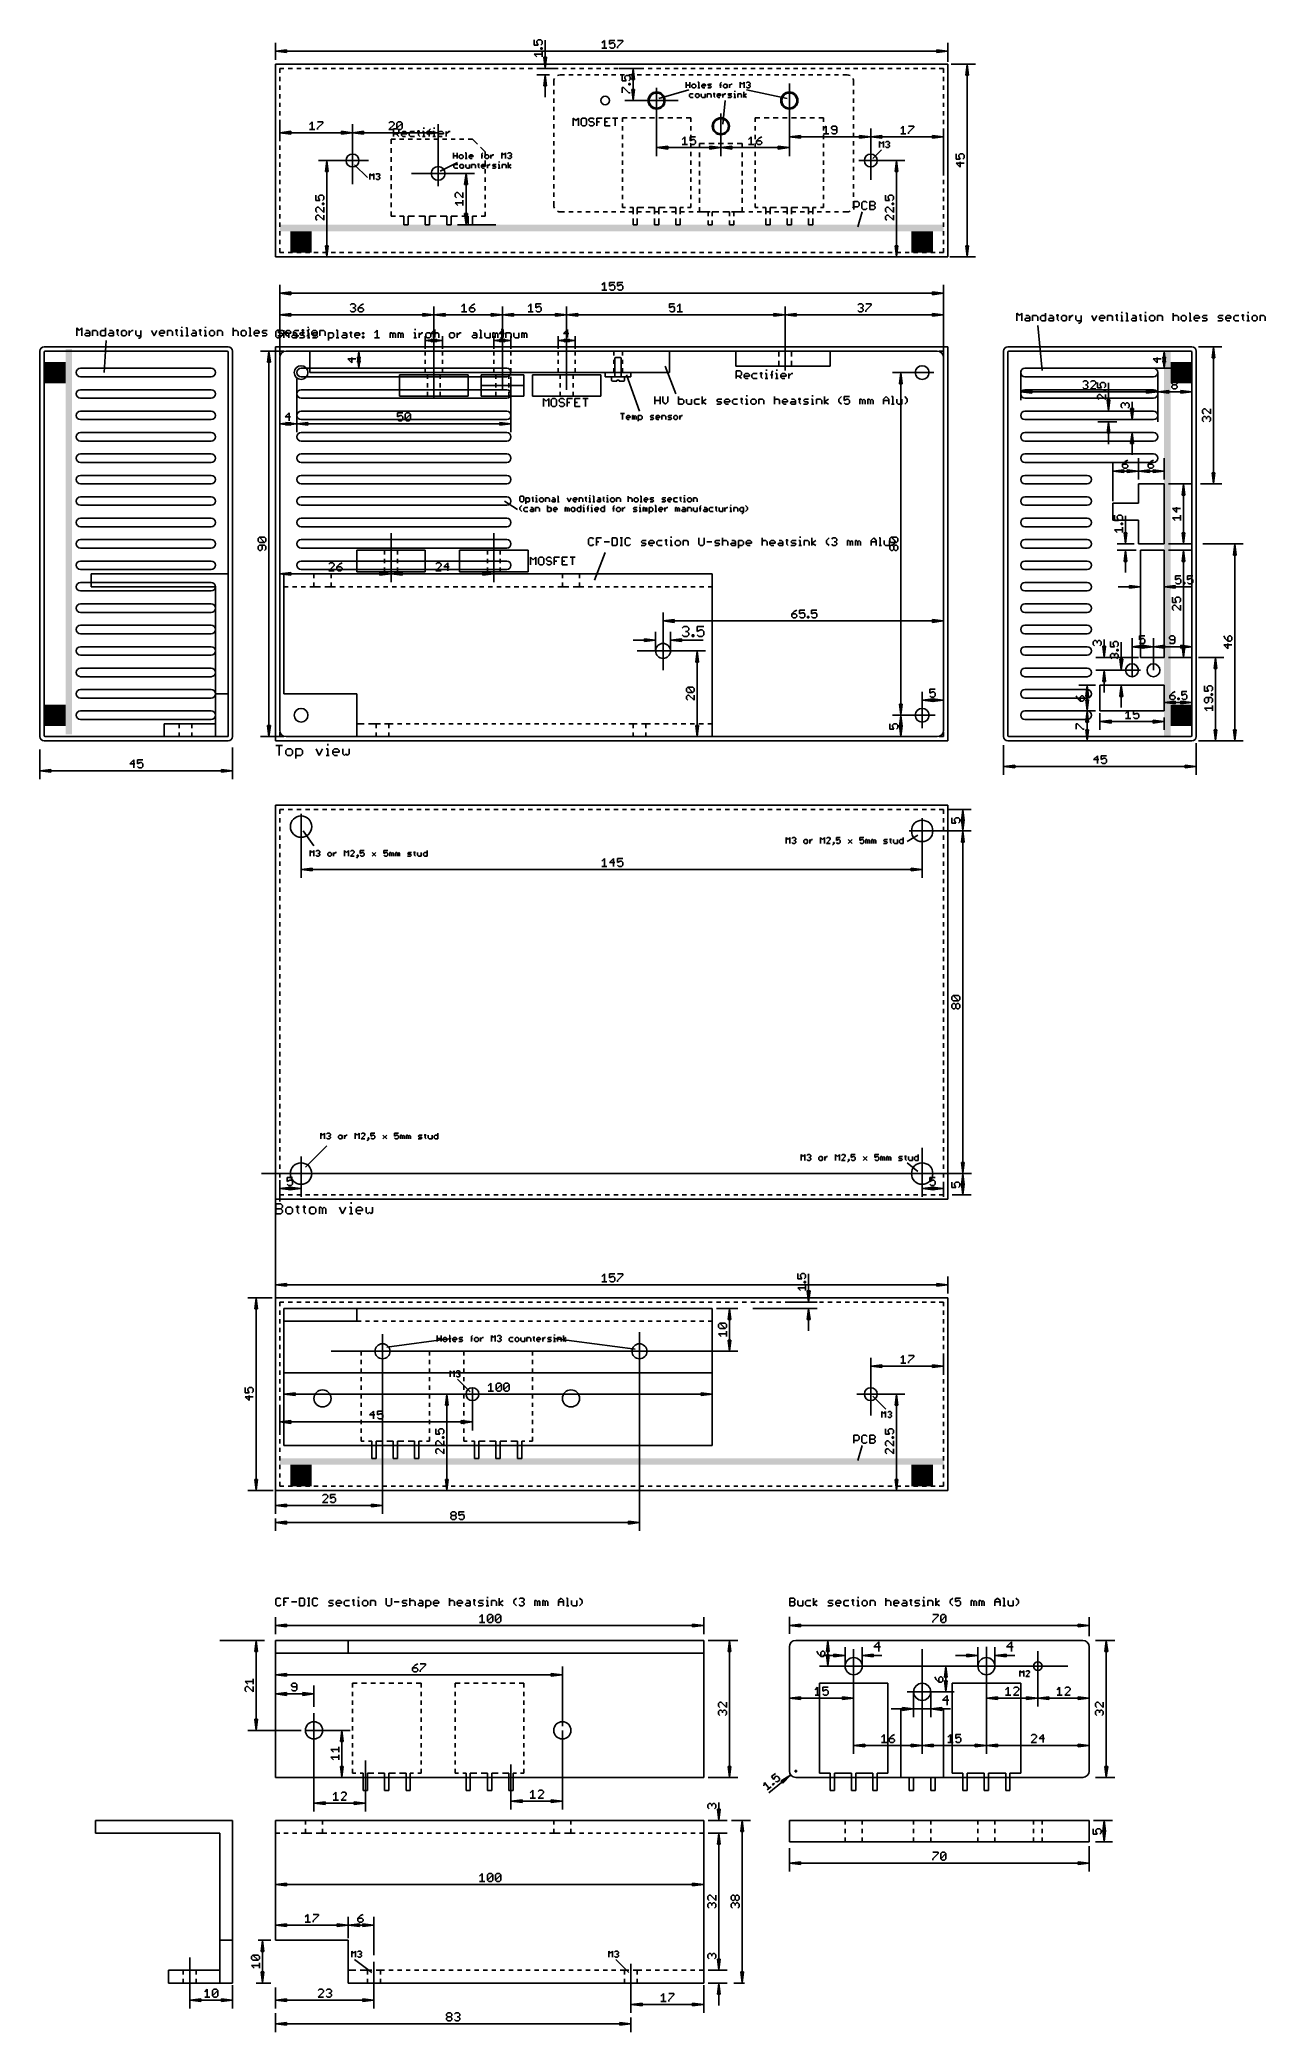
# Model space of a CAD drawing. Extents: x -55 to 231, y -301 to 164.
import ezdxf

# ---------------------------------------------------------------- set-up
doc = ezdxf.new("R2010")
doc.units = 0
for name, color, linetype in [('113', 140, 'CONTINUOUS'), ('115', 5, 'CONTINUOUS'), ('27', 1, 'CONTINUOUS'), ('28', 3, 'CONTINUOUS'), ('47', 7, 'CONTINUOUS'), ('51', 53, 'CONTINUOUS')]:
    doc.layers.add(name, color=color, linetype=linetype)

# ---------------------------------------------------------------- blocks, each defined once
blk = doc.blocks.new('RECT')
blk.add_solid([(-0.5, -0.5), (0.5, -0.5), (-0.5, 0.5), (0.5, 0.5)])

msp = doc.modelspace()

# ---------------------------------------------------------------- linework, layer by layer
at = {"layer": '113'}
for p, q in [((65, 154), (65, 153)), ((66.5, 155.5), (67.5, 155.5)), ((68.5, 155.5), (69.5, 155.5)), ((70.5, 155.5), (71.5, 155.5)), ((72.5, 155.5), (73.5, 155.5)), ((74.5, 155.5), (75.5, 155.5)), ((76.5, 155.5), (77.5, 155.5)), ((78.5, 155.5), (79.5, 155.5)), ((80.5, 155.5), (81.5, 155.5)), ((82.5, 155.5), (83.5, 155.5)), ((84.5, 155.5), (85.5, 155.5)), ((86.5, 155.5), (87.5, 155.5)), ((88.5, 155.5), (89.5, 155.5)), ((90.5, 155.5), (91.5, 155.5)), ((92.5, 155.5), (93.5, 155.5)), ((94.5, 155.5), (95.5, 155.5)), ((96.5, 155.5), (97.5, 155.5)), ((98.5, 155.5), (99.5, 155.5)), ((100.5, 155.5), (101.5, 155.5)), ((102.5, 155.5), (103.5, 155.5)), ((104.5, 155.5), (105.5, 155.5)), ((106.5, 155.5), (107.5, 155.5)), ((108.5, 155.5), (109.5, 155.5)), ((110.5, 155.5), (111.5, 155.5)), ((112.5, 155.5), (113.5, 155.5)), ((114.5, 155.5), (115.5, 155.5)), ((116.5, 155.5), (117.5, 155.5)), ((118.5, 155.5), (119.5, 155.5)), ((120.5, 155.5), (121.5, 155.5)), ((122.5, 155.5), (123.5, 155.5)), ((124.5, 155.5), (125.5, 155.5)), ((126.5, 155.5), (127.5, 155.5)), ((128.5, 155.5), (129.5, 155.5)), ((130.5, 155.5), (131.5, 155.5)), ((132.5, 155.5), (133.5, 155.5)), ((135, 154), (135, 153)), ((65, 152), (65, 151)), ((65, 150), (65, 149)), ((135, 152), (135, 151)), ((135, 150), (135, 149)), ((65, 148), (65, 147)), ((65, 146), (65, 145)), ((135, 148), (135, 147)), ((135, 146), (135, 145)), ((65, 144), (65, 143)), ((65, 142), (65, 141)), ((65, 140), (65, 139)), ((135, 144), (135, 143)), ((135, 142), (135, 141)), ((135, 140), (135, 139)), ((65, 138), (65, 137)), ((65, 136), (65, 135)), ((135, 138), (135, 137)), ((135, 136), (135, 135)), ((65, 134), (65, 133)), ((65, 132), (65, 131)), ((135, 134), (135, 133)), ((135, 132), (135, 131)), ((65, 130), (65, 129)), ((65, 128), (65, 127)), ((65, 126), (65, 125)), ((135, 130), (135, 129)), ((135, 128), (135, 127)), ((135, 126), (135, 125)), ((66.5, 123.5), (67.5, 123.5)), ((68.5, 123.5), (69.5, 123.5)), ((70.5, 123.5), (71.5, 123.5)), ((72.5, 123.5), (73.5, 123.5)), ((74.5, 123.5), (75.5, 123.5)), ((76.5, 123.5), (77.5, 123.5)), ((78.5, 123.5), (79.5, 123.5)), ((80.5, 123.5), (81.5, 123.5)), ((82.5, 123.5), (83.5, 123.5)), ((84.5, 123.5), (85.5, 123.5)), ((86.5, 123.5), (87.5, 123.5)), ((88.5, 123.5), (89.5, 123.5)), ((90.5, 123.5), (91.5, 123.5)), ((92.5, 123.5), (93.5, 123.5)), ((94.5, 123.5), (95.5, 123.5)), ((96.5, 123.5), (97.5, 123.5)), ((98.5, 123.5), (99.5, 123.5)), ((100.5, 123.5), (101.5, 123.5)), ((102.5, 123.5), (103.5, 123.5)), ((104.5, 123.5), (105.5, 123.5)), ((106.5, 123.5), (107.5, 123.5)), ((108.5, 123.5), (109.5, 123.5)), ((110.5, 123.5), (111.5, 123.5)), ((112.5, 123.5), (113.5, 123.5)), ((114.5, 123.5), (115.5, 123.5)), ((116.5, 123.5), (117.5, 123.5)), ((118.5, 123.5), (119.5, 123.5)), ((120.5, 123.5), (121.5, 123.5)), ((122.5, 123.5), (123.5, 123.5)), ((124.5, 123.5), (125.5, 123.5)), ((126.5, 123.5), (127.5, 123.5)), ((128.5, 123.5), (129.5, 123.5)), ((130.5, 123.5), (131.5, 123.5)), ((132.5, 123.5), (133.5, 123.5)), ((92, 91), (8, 91)), ((8, 91), (8, 86)), ((35, 90), (35, 91)), ((35, 88), (35, 89)), ((39, 90), (39, 91)), ((39, 88), (39, 89)), ((51, 90), (51, 91)), ((51, 88), (51, 89)), ((55, 90), (55, 91)), ((55, 88), (55, 89)), ((66, 90), (66, 91)), ((66, 88), (66, 89)), ((70, 90), (70, 91)), ((70, 88), (70, 89)), ((79, 91), (79, 90)), ((79, 89), (79, 88)), ((81, 91), (81, 90)), ((81, 89), (81, 88)), ((92, 91), (92, 86)), ((92, 86), (8, 86)), ((35, 86), (35, 87)), ((39, 86), (39, 87)), ((51, 86), (51, 87)), ((55, 86), (55, 87)), ((66, 86), (66, 87)), ((70, 86), (70, 87)), ((79, 87), (79, 86)), ((81, 87), (81, 86)), ((93.5, 81), (91, 87.5)), ((88.6016, 78.6016), (88.6016, 80.3999)), ((88.6016, 79.5008), (89.8005, 79.5008)), ((89.8005, 80.3999), (89.8005, 78.6016)), ((90.4432, 80.3999), (90.4432, 79.201)), ((90.4432, 79.201), (91.0426, 78.6016)), ((91.0426, 78.6016), (91.6421, 79.201)), ((91.6421, 79.201), (91.6421, 80.3999)), ((94.1263, 80.3999), (94.1263, 78.6016)), ((95.0255, 79.8005), (94.1263, 79.8005)), ((95.3252, 79.5008), (95.0255, 79.8005)), ((95.3252, 78.9013), (95.3252, 79.5008)), ((95.9679, 79.8005), (95.9679, 78.9013)), ((97.1668, 78.6016), (97.1668, 79.8005)), ((98.1092, 79.8005), (97.8095, 79.5008)), ((97.8095, 79.5008), (97.8095, 78.9013)), ((99.0084, 79.8005), (98.1092, 79.8005)), ((99.651, 78.6016), (99.651, 80.3999)), ((99.651, 79.201), (100.5502, 79.8005)), ((100.5502, 78.6016), (99.651, 79.201)), ((103.0272, 79.5008), (103.327, 79.8005)), ((103.327, 79.201), (103.0272, 79.5008)), ((103.327, 79.8005), (104.2261, 79.8005)), ((103.9264, 79.201), (103.327, 79.201)), ((104.2261, 78.9013), (103.9264, 79.201)), ((104.8688, 79.5008), (105.1685, 79.8005)), ((104.8688, 78.9013), (104.8688, 79.5008)), ((106.0677, 79.201), (104.8688, 79.201)), ((105.1685, 79.8005), (105.768, 79.8005)), ((105.768, 79.8005), (106.0677, 79.5008)), ((106.0677, 79.5008), (106.0677, 79.201)), ((107.0101, 79.8005), (106.7104, 79.5008)), ((106.7104, 79.5008), (106.7104, 78.9013)), ((107.9093, 79.8005), (107.0101, 79.8005)), ((108.552, 79.8005), (109.1514, 79.8005)), ((108.8517, 80.1002), (108.8517, 78.9013)), ((109.7797, 79.8005), (110.0794, 79.8005)), ((110.0794, 80.6997), (110.0794, 80.3999)), ((110.0794, 79.8005), (110.0794, 78.6016)), ((111.3071, 79.8005), (111.0074, 79.5008)), ((111.0074, 79.5008), (111.0074, 78.9013)), ((111.9066, 79.8005), (111.3071, 79.8005)), ((112.2063, 79.5008), (111.9066, 79.8005)), ((112.2063, 78.9013), (112.2063, 79.5008)), ((112.849, 78.6016), (112.849, 79.8005)), ((112.849, 79.8005), (113.7481, 79.8005)), ((113.7481, 79.8005), (114.0479, 79.5008)), ((114.0479, 79.5008), (114.0479, 78.6016)), ((116.5321, 80.3999), (116.5321, 78.6016)), ((116.5321, 79.5008), (116.8318, 79.8005)), ((116.8318, 79.8005), (117.4313, 79.8005)), ((117.4313, 79.8005), (117.731, 79.5008)), ((117.731, 79.5008), (117.731, 78.6016)), ((118.3737, 79.5008), (118.6734, 79.8005)), ((118.3737, 78.9013), (118.3737, 79.5008)), ((119.5726, 79.201), (118.3737, 79.201)), ((118.6734, 79.8005), (119.2728, 79.8005)), ((119.2728, 79.8005), (119.5726, 79.5008)), ((119.5726, 79.5008), (119.5726, 79.201)), ((120.2153, 78.9013), (120.515, 79.201)), ((120.515, 79.8005), (121.1144, 79.8005)), ((120.515, 79.201), (121.4141, 79.201)), ((121.1144, 79.8005), (121.4141, 79.5008)), ((121.4141, 79.5008), (121.4141, 78.6016)), ((122.0568, 79.8005), (122.6563, 79.8005)), ((122.3565, 80.1002), (122.3565, 78.9013)), ((123.2845, 79.5008), (123.5843, 79.8005)), ((123.5843, 79.201), (123.2845, 79.5008)), ((123.5843, 79.8005), (124.4834, 79.8005)), ((124.1837, 79.201), (123.5843, 79.201)), ((124.4834, 78.9013), (124.1837, 79.201)), ((125.1261, 79.8005), (125.4258, 79.8005)), ((125.4258, 80.6997), (125.4258, 80.3999)), ((125.4258, 79.8005), (125.4258, 78.6016)), ((126.3538, 78.6016), (126.3538, 79.8005)), ((126.3538, 79.8005), (127.253, 79.8005)), ((127.253, 79.8005), (127.5527, 79.5008)), ((127.5527, 79.5008), (127.5527, 78.6016)), ((128.1954, 78.6016), (128.1954, 80.3999)), ((128.1954, 79.201), (129.0946, 79.8005)), ((129.0946, 78.6016), (128.1954, 79.201)), ((131.5716, 79.8005), (132.1711, 80.3999)), ((131.5716, 79.201), (131.5716, 79.8005)), ((132.1711, 78.6016), (131.5716, 79.201)), ((133.9982, 80.3999), (132.7993, 80.3999)), ((132.7993, 80.3999), (132.7993, 79.5008)), ((132.7993, 79.5008), (133.3988, 79.8005)), ((133.3988, 79.8005), (133.6985, 79.8005)), ((133.6985, 79.8005), (133.9982, 79.5008)), ((133.9982, 79.5008), (133.9982, 78.9013)), ((136.4825, 78.6016), (136.4825, 79.8005)), ((136.4825, 79.8005), (136.7822, 79.8005)), ((136.7822, 79.8005), (137.0819, 79.5008)), ((137.0819, 79.5008), (137.3816, 79.8005)), ((137.0819, 79.5008), (137.0819, 78.6016)), ((137.3816, 79.8005), (137.6814, 79.5008)), ((137.6814, 79.5008), (137.6814, 78.6016)), ((138.324, 78.6016), (138.324, 79.8005)), ((138.324, 79.8005), (138.6238, 79.8005)), ((138.6238, 79.8005), (138.9235, 79.5008)), ((138.9235, 79.5008), (139.2232, 79.8005)), ((138.9235, 79.5008), (138.9235, 78.6016)), ((139.2232, 79.8005), (139.5229, 79.5008)), ((139.5229, 79.5008), (139.5229, 78.6016)), ((142.0072, 79.8005), (142.6066, 80.3999)), ((142.0072, 78.6016), (142.0072, 79.8005)), ((142.0072, 79.5008), (143.2061, 79.5008)), ((142.6066, 80.3999), (143.2061, 79.8005)), ((143.2061, 79.8005), (143.2061, 78.6016)), ((143.8488, 80.3999), (144.1485, 80.3999)), ((144.1485, 80.3999), (144.1485, 78.6016)), ((145.0765, 79.8005), (145.0765, 78.9013)), ((146.2754, 78.6016), (146.2754, 79.8005)), ((147.5175, 79.8005), (146.918, 80.3999)), ((146.918, 78.6016), (147.5175, 79.201)), ((147.5175, 79.201), (147.5175, 79.8005)), ((94.1263, 78.6016), (95.0255, 78.6016)), ((95.0255, 78.6016), (95.3252, 78.9013)), ((95.9679, 78.9013), (96.2676, 78.6016)), ((96.2676, 78.6016), (97.1668, 78.6016)), ((97.8095, 78.9013), (98.1092, 78.6016)), ((98.1092, 78.6016), (99.0084, 78.6016)), ((103.0272, 78.6016), (103.9264, 78.6016)), ((103.9264, 78.6016), (104.2261, 78.9013)), ((105.1685, 78.6016), (104.8688, 78.9013)), ((105.768, 78.6016), (105.1685, 78.6016)), ((106.7104, 78.9013), (107.0101, 78.6016)), ((107.0101, 78.6016), (107.9093, 78.6016)), ((108.8517, 78.9013), (109.1514, 78.6016)), ((109.7797, 78.6016), (110.3791, 78.6016)), ((111.0074, 78.9013), (111.3071, 78.6016)), ((111.3071, 78.6016), (111.9066, 78.6016)), ((111.9066, 78.6016), (112.2063, 78.9013)), ((118.6734, 78.6016), (118.3737, 78.9013)), ((119.2728, 78.6016), (118.6734, 78.6016)), ((120.515, 78.6016), (120.2153, 78.9013)), ((121.4141, 78.6016), (120.515, 78.6016)), ((122.3565, 78.9013), (122.6563, 78.6016)), ((123.2845, 78.6016), (124.1837, 78.6016)), ((124.1837, 78.6016), (124.4834, 78.9013)), ((125.1261, 78.6016), (125.7256, 78.6016)), ((133.0991, 78.6016), (132.7993, 78.9013)), ((133.6985, 78.6016), (133.0991, 78.6016)), ((133.9982, 78.9013), (133.6985, 78.6016)), ((143.8488, 78.6016), (144.4482, 78.6016)), ((145.0765, 78.9013), (145.3762, 78.6016)), ((145.3762, 78.6016), (146.2754, 78.6016)), ((73.4013, 47.3999), (73.1016, 47.1002)), ((73.1016, 47.1002), (73.1016, 45.9013)), ((74.0008, 47.3999), (73.4013, 47.3999)), ((74.3005, 47.1002), (74.0008, 47.3999)), ((74.9432, 45.6016), (74.9432, 47.3999)), ((74.9432, 47.3999), (76.1421, 47.3999)), ((78.6263, 47.3999), (78.6263, 45.6016)), ((79.5255, 47.3999), (78.6263, 47.3999)), ((79.8252, 47.1002), (79.5255, 47.3999)), ((79.8252, 45.9013), (79.8252, 47.1002)), ((80.4679, 47.3999), (81.0673, 47.3999)), ((80.7676, 45.6016), (80.7676, 47.3999)), ((81.9953, 47.3999), (81.6956, 47.1002)), ((81.6956, 47.1002), (81.6956, 45.9013)), ((82.5948, 47.3999), (81.9953, 47.3999)), ((82.8945, 47.1002), (82.5948, 47.3999)), ((85.3787, 46.5008), (85.6785, 46.8005)), ((85.6785, 46.8005), (86.5776, 46.8005)), ((87.2203, 46.5008), (87.52, 46.8005)), ((87.52, 46.8005), (88.1195, 46.8005)), ((88.1195, 46.8005), (88.4192, 46.5008)), ((89.3616, 46.8005), (89.0619, 46.5008)), ((90.2608, 46.8005), (89.3616, 46.8005)), ((90.9035, 46.8005), (91.5029, 46.8005)), ((91.2032, 47.1002), (91.2032, 45.9013)), ((92.1312, 46.8005), (92.4309, 46.8005)), ((92.4309, 47.6997), (92.4309, 47.3999)), ((92.4309, 46.8005), (92.4309, 45.6016)), ((93.6586, 46.8005), (93.3589, 46.5008)), ((94.2581, 46.8005), (93.6586, 46.8005)), ((94.5578, 46.5008), (94.2581, 46.8005)), ((95.2005, 45.6016), (95.2005, 46.8005)), ((95.2005, 46.8005), (96.0996, 46.8005)), ((96.0996, 46.8005), (96.3994, 46.5008)), ((98.8836, 47.3999), (98.8836, 45.9013)), ((100.0825, 45.9013), (100.0825, 47.3999)), ((102.5668, 46.5008), (102.8665, 46.8005)), ((102.8665, 46.8005), (103.7656, 46.8005)), ((104.4083, 47.3999), (104.4083, 45.6016)), ((104.4083, 46.5008), (104.708, 46.8005)), ((104.708, 46.8005), (105.3075, 46.8005)), ((105.3075, 46.8005), (105.6072, 46.5008)), ((106.5496, 46.8005), (107.1491, 46.8005)), ((107.1491, 46.8005), (107.4488, 46.5008)), ((108.0915, 45.0022), (108.0915, 46.8005)), ((108.0915, 46.8005), (108.9906, 46.8005)), ((108.9906, 46.8005), (109.2904, 46.5008)), ((109.933, 46.5008), (110.2328, 46.8005)), ((110.2328, 46.8005), (110.8322, 46.8005)), ((110.8322, 46.8005), (111.1319, 46.5008)), ((113.6162, 47.3999), (113.6162, 45.6016)), ((113.6162, 46.5008), (113.9159, 46.8005)), ((113.9159, 46.8005), (114.5154, 46.8005)), ((114.5154, 46.8005), (114.8151, 46.5008)), ((115.4578, 46.5008), (115.7575, 46.8005)), ((115.7575, 46.8005), (116.3569, 46.8005)), ((116.3569, 46.8005), (116.6566, 46.5008)), ((117.5991, 46.8005), (118.1985, 46.8005)), ((118.1985, 46.8005), (118.4982, 46.5008)), ((119.1409, 46.8005), (119.7403, 46.8005)), ((119.4406, 47.1002), (119.4406, 45.9013)), ((120.3686, 46.5008), (120.6683, 46.8005)), ((120.6683, 46.8005), (121.5675, 46.8005)), ((122.2102, 46.8005), (122.5099, 46.8005)), ((122.5099, 47.6997), (122.5099, 47.3999)), ((122.5099, 46.8005), (122.5099, 45.6016)), ((123.4379, 45.6016), (123.4379, 46.8005)), ((123.4379, 46.8005), (124.3371, 46.8005)), ((124.3371, 46.8005), (124.6368, 46.5008)), ((125.2795, 45.6016), (125.2795, 47.3999)), ((125.2795, 46.201), (126.1786, 46.8005)), ((128.6557, 46.8005), (129.2551, 47.3999)), ((128.6557, 46.201), (128.6557, 46.8005)), ((129.8834, 47.1002), (130.1831, 47.3999)), ((130.1831, 47.3999), (130.7826, 47.3999)), ((130.7826, 47.3999), (131.0823, 47.1002)), ((131.0823, 46.8005), (130.7826, 46.5008)), ((131.0823, 47.1002), (131.0823, 46.8005)), ((133.5666, 45.6016), (133.5666, 46.8005)), ((133.5666, 46.8005), (133.8663, 46.8005)), ((133.8663, 46.8005), (134.166, 46.5008)), ((134.166, 46.5008), (134.4657, 46.8005)), ((134.4657, 46.8005), (134.7654, 46.5008)), ((135.4081, 45.6016), (135.4081, 46.8005)), ((135.4081, 46.8005), (135.7078, 46.8005)), ((135.7078, 46.8005), (136.0076, 46.5008)), ((136.0076, 46.5008), (136.3073, 46.8005)), ((136.3073, 46.8005), (136.607, 46.5008)), ((139.0913, 46.8005), (139.6907, 47.3999)), ((139.0913, 45.6016), (139.0913, 46.8005)), ((139.6907, 47.3999), (140.2902, 46.8005)), ((140.2902, 46.8005), (140.2902, 45.6016)), ((140.9328, 47.3999), (141.2326, 47.3999)), ((141.2326, 47.3999), (141.2326, 45.6016)), ((142.1606, 46.8005), (142.1606, 45.9013)), ((143.3594, 45.6016), (143.3594, 46.8005)), ((144.6016, 46.8005), (144.0021, 47.3999)), ((144.6016, 46.201), (144.6016, 46.8005)), ((73.1016, 45.9013), (73.4013, 45.6016)), ((73.4013, 45.6016), (74.0008, 45.6016)), ((74.0008, 45.6016), (74.3005, 45.9013)), ((74.5, 37.5), (77, 44)), ((74.9432, 46.5008), (75.5426, 46.5008)), ((76.7847, 46.5008), (77.9836, 46.5008)), ((78.6263, 45.6016), (79.5255, 45.6016)), ((79.5255, 45.6016), (79.8252, 45.9013)), ((80.4679, 45.6016), (81.0673, 45.6016)), ((81.6956, 45.9013), (81.9953, 45.6016)), ((81.9953, 45.6016), (82.5948, 45.6016)), ((82.5948, 45.6016), (82.8945, 45.9013)), ((85.6785, 46.201), (85.3787, 46.5008)), ((85.3787, 45.6016), (86.2779, 45.6016)), ((86.2779, 46.201), (85.6785, 46.201)), ((86.5776, 45.9013), (86.2779, 46.201)), ((86.2779, 45.6016), (86.5776, 45.9013)), ((87.2203, 45.9013), (87.2203, 46.5008)), ((88.4192, 46.201), (87.2203, 46.201)), ((87.52, 45.6016), (87.2203, 45.9013)), ((88.1195, 45.6016), (87.52, 45.6016)), ((88.4192, 46.5008), (88.4192, 46.201)), ((89.0619, 46.5008), (89.0619, 45.9013)), ((89.0619, 45.9013), (89.3616, 45.6016)), ((89.3616, 45.6016), (90.2608, 45.6016)), ((91.2032, 45.9013), (91.5029, 45.6016)), ((92.1312, 45.6016), (92.7306, 45.6016)), ((93.3589, 46.5008), (93.3589, 45.9013)), ((93.3589, 45.9013), (93.6586, 45.6016)), ((93.6586, 45.6016), (94.2581, 45.6016)), ((94.2581, 45.6016), (94.5578, 45.9013)), ((94.5578, 45.9013), (94.5578, 46.5008)), ((96.3994, 46.5008), (96.3994, 45.6016)), ((98.8836, 45.9013), (99.1833, 45.6016)), ((99.1833, 45.6016), (99.7828, 45.6016)), ((99.7828, 45.6016), (100.0825, 45.9013)), ((100.7252, 46.5008), (101.9241, 46.5008)), ((102.8665, 46.201), (102.5668, 46.5008)), ((102.5668, 45.6016), (103.4659, 45.6016)), ((103.4659, 46.201), (102.8665, 46.201)), ((103.7656, 45.9013), (103.4659, 46.201)), ((103.4659, 45.6016), (103.7656, 45.9013)), ((105.6072, 46.5008), (105.6072, 45.6016)), ((106.2499, 45.9013), (106.5496, 46.201)), ((106.5496, 45.6016), (106.2499, 45.9013)), ((106.5496, 46.201), (107.4488, 46.201)), ((107.4488, 45.6016), (106.5496, 45.6016)), ((107.4488, 46.5008), (107.4488, 45.6016)), ((108.9906, 45.6016), (108.0915, 45.6016)), ((109.2904, 45.9013), (108.9906, 45.6016)), ((109.2904, 46.5008), (109.2904, 45.9013)), ((109.933, 45.9013), (109.933, 46.5008)), ((111.1319, 46.201), (109.933, 46.201)), ((110.2328, 45.6016), (109.933, 45.9013)), ((110.8322, 45.6016), (110.2328, 45.6016)), ((111.1319, 46.5008), (111.1319, 46.201)), ((114.8151, 46.5008), (114.8151, 45.6016)), ((115.4578, 45.9013), (115.4578, 46.5008)), ((116.6566, 46.201), (115.4578, 46.201)), ((115.7575, 45.6016), (115.4578, 45.9013)), ((116.3569, 45.6016), (115.7575, 45.6016)), ((116.6566, 46.5008), (116.6566, 46.201)), ((117.2993, 45.9013), (117.5991, 46.201)), ((117.5991, 45.6016), (117.2993, 45.9013)), ((117.5991, 46.201), (118.4982, 46.201)), ((118.4982, 45.6016), (117.5991, 45.6016)), ((118.4982, 46.5008), (118.4982, 45.6016)), ((119.4406, 45.9013), (119.7403, 45.6016)), ((120.6683, 46.201), (120.3686, 46.5008)), ((120.3686, 45.6016), (121.2678, 45.6016)), ((121.2678, 46.201), (120.6683, 46.201)), ((121.5675, 45.9013), (121.2678, 46.201)), ((121.2678, 45.6016), (121.5675, 45.9013)), ((122.2102, 45.6016), (122.8096, 45.6016)), ((124.6368, 46.5008), (124.6368, 45.6016)), ((126.1786, 45.6016), (125.2795, 46.201)), ((129.2551, 45.6016), (128.6557, 46.201)), ((130.1831, 45.6016), (129.8834, 45.9013)), ((130.7826, 45.6016), (130.1831, 45.6016)), ((130.7826, 46.5008), (130.4829, 46.5008)), ((130.7826, 46.5008), (131.0823, 46.201)), ((131.0823, 45.9013), (130.7826, 45.6016)), ((131.0823, 46.201), (131.0823, 45.9013)), ((134.166, 46.5008), (134.166, 45.6016)), ((134.7654, 46.5008), (134.7654, 45.6016)), ((136.0076, 46.5008), (136.0076, 45.6016)), ((136.607, 46.5008), (136.607, 45.6016)), ((139.0913, 46.5008), (140.2902, 46.5008)), ((140.9328, 45.6016), (141.5323, 45.6016)), ((142.1606, 45.9013), (142.4603, 45.6016)), ((142.4603, 45.6016), (143.3594, 45.6016)), ((144.0021, 45.6016), (144.6016, 46.201)), ((-43, 39), (-43, 36)), ((-11, 39), (-43, 39)), ((-11, 39), (-11, 11)), ((9, 39), (2, 39)), ((2, 36), (2, 39)), ((13, 39), (9, 39)), ((9, 39), (9, 38)), ((67, 39), (13, 39)), ((13, 39), (13, 38)), ((71, 39), (67, 39)), ((67, 39), (67, 38)), ((102, 39), (71, 39)), ((71, 39), (71, 38)), ((102, 39), (102, 36)), ((-43, 36), (-14, 36)), ((-14, 11), (-14, 36)), ((3, 36), (2, 36)), ((2, 36), (2, 11)), ((5, 36), (4, 36)), ((7, 36), (6, 36)), ((9, 36), (8, 36)), ((9, 37), (9, 36)), ((10.5, 36), (9, 36)), ((13, 36), (11.5, 36)), ((13, 37), (13, 36)), ((14.037, 36), (13, 36)), ((16.0741, 36), (15.037, 36)), ((18.1111, 36), (17.0741, 36)), ((20.1481, 36), (19.1111, 36)), ((22.1852, 36), (21.1481, 36)), ((24.2222, 36), (23.1852, 36)), ((26.2593, 36), (25.2222, 36)), ((28.2963, 36), (27.2593, 36)), ((30.3333, 36), (29.2963, 36)), ((32.3704, 36), (31.3333, 36)), ((34.4074, 36), (33.3704, 36)), ((36.4444, 36), (35.4074, 36)), ((38.4815, 36), (37.4444, 36)), ((40.5185, 36), (39.4815, 36)), ((42.5556, 36), (41.5185, 36)), ((44.5926, 36), (43.5556, 36)), ((46.6296, 36), (45.5926, 36)), ((48.6667, 36), (47.6296, 36)), ((50.7037, 36), (49.6667, 36)), ((52.7407, 36), (51.7037, 36)), ((54.7778, 36), (53.7407, 36)), ((56.8148, 36), (55.7778, 36)), ((58.8519, 36), (57.8148, 36)), ((60.8889, 36), (59.8519, 36)), ((62.9259, 36), (61.8889, 36)), ((64.963, 36), (63.9259, 36)), ((67, 36), (65.963, 36)), ((67, 37), (67, 36)), ((68.5, 36), (67, 36)), ((71, 36), (69.5, 36)), ((71, 37), (71, 36)), ((72, 36), (71, 36)), ((74, 36), (73, 36)), ((76, 36), (75, 36)), ((78, 36), (77, 36)), ((80, 36), (79, 36)), ((82, 36), (81, 36)), ((84, 36), (83, 36)), ((86, 36), (85, 36)), ((88, 36), (87, 36)), ((90, 36), (89, 36)), ((92, 36), (91, 36)), ((94, 36), (93, 36)), ((96, 36), (95, 36)), ((98, 36), (97, 36)), ((100, 36), (99, 36)), ((102, 36), (101, 36)), ((102, 36), (102, 4)), ((-14, 4), (-14, 11)), ((-14, 11), (-11, 11)), ((-11, 11), (-11, 1)), ((19, 11), (2, 11)), ((19, 11), (19, 4)), ((-26, 4), (-26, 1)), ((-26, 4), (-22.5, 4)), ((-22.5, 1), (-26, 1)), ((-22.5, 4), (-19.5, 4)), ((-22.5, 4), (-22.5, 3)), ((-22.5, 2), (-22.5, 1)), ((-19.5, 1), (-22.5, 1)), ((-19.5, 4), (-14, 4)), ((-19.5, 4), (-19.5, 3)), ((-19.5, 2), (-19.5, 1)), ((-14, 1), (-19.5, 1)), ((-14, 4), (-14, 1)), ((-11, 1), (-14, 1)), ((20.75, 4), (19, 4)), ((19, 4), (19, 1)), ((23.5, 1), (19, 1)), ((23.5, 4), (21.75, 4)), ((24.5, 4), (23.5, 4)), ((23.5, 4), (23.5, 3)), ((23.5, 2), (23.5, 1)), ((26.5, 1), (23.5, 1)), ((26.5, 4), (25.5, 4)), ((27.5, 4), (26.5, 4)), ((26.5, 4), (26.5, 3)), ((26.5, 2), (26.5, 1)), ((83.5, 1), (26.5, 1)), ((29.5, 4), (28.5, 4)), ((31.5, 4), (30.5, 4)), ((33.5, 4), (32.5, 4)), ((35.5, 4), (34.5, 4)), ((37.5, 4), (36.5, 4)), ((39.5, 4), (38.5, 4)), ((41.5, 4), (40.5, 4)), ((43.5, 4), (42.5, 4)), ((45.5, 4), (44.5, 4)), ((47.5, 4), (46.5, 4)), ((49.5, 4), (48.5, 4)), ((51.5, 4), (50.5, 4)), ((53.5, 4), (52.5, 4)), ((55.5, 4), (54.5, 4)), ((57.5, 4), (56.5, 4)), ((59.5, 4), (58.5, 4)), ((61.5, 4), (60.5, 4)), ((63.5, 4), (62.5, 4)), ((65.5, 4), (64.5, 4)), ((67.5, 4), (66.5, 4)), ((69.5, 4), (68.5, 4)), ((71.5, 4), (70.5, 4)), ((73.5, 4), (72.5, 4)), ((75.5, 4), (74.5, 4)), ((77.5, 4), (76.5, 4)), ((79.5, 4), (78.5, 4)), ((81.5, 4), (80.5, 4)), ((83.5, 4), (82.5, 4)), ((84.5, 4), (83.5, 4)), ((83.5, 4), (83.5, 3)), ((83.5, 2), (83.5, 1)), ((86.5, 1), (83.5, 1)), ((86.5, 4), (85.5, 4)), ((87.5625, 4), (86.5, 4)), ((86.5, 4), (86.5, 3)), ((86.5, 2), (86.5, 1)), ((102, 1), (86.5, 1)), ((89.625, 4), (88.5625, 4)), ((91.6875, 4), (90.625, 4)), ((93.75, 4), (92.6875, 4)), ((95.8125, 4), (94.75, 4)), ((97.875, 4), (96.8125, 4)), ((99.9375, 4), (98.875, 4)), ((102, 4), (100.9375, 4)), ((102, 4), (102, 1)), ((2, -132.5), (2, -135.5)), ((19, -132.5), (2, -132.5)), ((102, -132.5), (19, -132.5)), ((19, -132.5), (19, -135.5)), ((102, -132.5), (102, -135.5)), ((2, -135.5), (2, -147.5)), ((19, -135.5), (2, -135.5)), ((20, -135.5), (19, -135.5)), ((22, -135.5), (21, -135.5)), ((24, -135.5), (23, -135.5)), ((26, -135.5), (25, -135.5)), ((28, -135.5), (27, -135.5)), ((30, -135.5), (29, -135.5)), ((32, -135.5), (31, -135.5)), ((34, -135.5), (33, -135.5)), ((36, -135.5), (35, -135.5)), ((38, -135.5), (37, -135.5)), ((40, -135.5), (39, -135.5)), ((42, -135.5), (41, -135.5)), ((44, -135.5), (43, -135.5)), ((46, -135.5), (45, -135.5)), ((48, -135.5), (47, -135.5)), ((50, -135.5), (49, -135.5)), ((52, -135.5), (51, -135.5)), ((54, -135.5), (53, -135.5)), ((56, -135.5), (55, -135.5)), ((58, -135.5), (57, -135.5)), ((60, -135.5), (59, -135.5)), ((62, -135.5), (61, -135.5)), ((64, -135.5), (63, -135.5)), ((66, -135.5), (65, -135.5)), ((68, -135.5), (67, -135.5)), ((70, -135.5), (69, -135.5)), ((72, -135.5), (71, -135.5)), ((74, -135.5), (73, -135.5)), ((76, -135.5), (75, -135.5)), ((78, -135.5), (77, -135.5)), ((80, -135.5), (79, -135.5)), ((82, -135.5), (81, -135.5)), ((84, -135.5), (83, -135.5)), ((86, -135.5), (85, -135.5)), ((88, -135.5), (87, -135.5)), ((90, -135.5), (89, -135.5)), ((92, -135.5), (91, -135.5)), ((94, -135.5), (93, -135.5)), ((96, -135.5), (95, -135.5)), ((98, -135.5), (97, -135.5)), ((100, -135.5), (99, -135.5)), ((102, -135.5), (101, -135.5)), ((102, -135.5), (102, -147.5)), ((2, -147.5), (2, -164.5)), ((102, -147.5), (2, -147.5)), ((102, -147.5), (102, -164.5)), ((102, -164.5), (2, -164.5)), ((19.4309, -199.8003), (19.4309, -200.1001)), ((49.5099, -199.8003), (49.5099, -200.1001)), ((136.0547, -199.8003), (136.0547, -200.1001)), ((151.4011, -199.8003), (151.4011, -200.1001)), ((0.4013, -200.1001), (0.1016, -200.3998)), ((0.1016, -200.3998), (0.1016, -201.5987)), ((0.1016, -201.5987), (0.4013, -201.8984)), ((1.0008, -200.1001), (0.4013, -200.1001)), ((0.4013, -201.8984), (1.0008, -201.8984)), ((1.3005, -200.3998), (1.0008, -200.1001)), ((1.0008, -201.8984), (1.3005, -201.5987)), ((1.9432, -201.8984), (1.9432, -200.1001)), ((1.9432, -200.1001), (3.1421, -200.1001)), ((1.9432, -200.9992), (2.5426, -200.9992)), ((3.7847, -200.9992), (4.9836, -200.9992)), ((5.6263, -200.1001), (5.6263, -201.8984)), ((6.5255, -200.1001), (5.6263, -200.1001)), ((5.6263, -201.8984), (6.5255, -201.8984)), ((6.8252, -200.3998), (6.5255, -200.1001)), ((6.5255, -201.8984), (6.8252, -201.5987)), ((6.8252, -201.5987), (6.8252, -200.3998)), ((7.4679, -200.1001), (8.0673, -200.1001)), ((7.4679, -201.8984), (8.0673, -201.8984)), ((7.7676, -201.8984), (7.7676, -200.1001)), ((8.9953, -200.1001), (8.6956, -200.3998)), ((8.6956, -200.3998), (8.6956, -201.5987)), ((8.6956, -201.5987), (8.9953, -201.8984)), ((9.5948, -200.1001), (8.9953, -200.1001)), ((8.9953, -201.8984), (9.5948, -201.8984)), ((9.8945, -200.3998), (9.5948, -200.1001)), ((9.5948, -201.8984), (9.8945, -201.5987)), ((12.3787, -200.9992), (12.6785, -200.6995)), ((12.6785, -201.299), (12.3787, -200.9992)), ((12.3787, -201.8984), (13.2779, -201.8984)), ((12.6785, -200.6995), (13.5776, -200.6995)), ((13.2779, -201.299), (12.6785, -201.299)), ((13.5776, -201.5987), (13.2779, -201.299)), ((13.2779, -201.8984), (13.5776, -201.5987)), ((14.2203, -200.9992), (14.52, -200.6995)), ((14.2203, -201.5987), (14.2203, -200.9992)), ((15.4192, -201.299), (14.2203, -201.299)), ((14.52, -201.8984), (14.2203, -201.5987)), ((14.52, -200.6995), (15.1195, -200.6995)), ((15.1195, -201.8984), (14.52, -201.8984)), ((15.1195, -200.6995), (15.4192, -200.9992)), ((15.4192, -200.9992), (15.4192, -201.299)), ((16.3616, -200.6995), (16.0619, -200.9992)), ((16.0619, -200.9992), (16.0619, -201.5987)), ((16.0619, -201.5987), (16.3616, -201.8984)), ((17.2608, -200.6995), (16.3616, -200.6995)), ((16.3616, -201.8984), (17.2608, -201.8984)), ((17.9035, -200.6995), (18.5029, -200.6995)), ((18.2032, -200.3998), (18.2032, -201.5987)), ((18.2032, -201.5987), (18.5029, -201.8984)), ((19.1312, -200.6995), (19.4309, -200.6995)), ((19.1312, -201.8984), (19.7306, -201.8984)), ((19.4309, -200.6995), (19.4309, -201.8984)), ((20.6586, -200.6995), (20.3589, -200.9992)), ((20.3589, -200.9992), (20.3589, -201.5987)), ((20.3589, -201.5987), (20.6586, -201.8984)), ((21.2581, -200.6995), (20.6586, -200.6995)), ((20.6586, -201.8984), (21.2581, -201.8984)), ((21.5578, -200.9992), (21.2581, -200.6995)), ((21.2581, -201.8984), (21.5578, -201.5987)), ((21.5578, -201.5987), (21.5578, -200.9992)), ((22.2005, -201.8984), (22.2005, -200.6995)), ((22.2005, -200.6995), (23.0996, -200.6995)), ((23.0996, -200.6995), (23.3994, -200.9992)), ((23.3994, -200.9992), (23.3994, -201.8984)), ((25.8836, -200.1001), (25.8836, -201.5987)), ((25.8836, -201.5987), (26.1833, -201.8984)), ((26.1833, -201.8984), (26.7828, -201.8984)), ((26.7828, -201.8984), (27.0825, -201.5987)), ((27.0825, -201.5987), (27.0825, -200.1001)), ((27.7252, -200.9992), (28.9241, -200.9992)), ((29.5668, -200.9992), (29.8665, -200.6995)), ((29.8665, -201.299), (29.5668, -200.9992)), ((29.5668, -201.8984), (30.4659, -201.8984)), ((29.8665, -200.6995), (30.7656, -200.6995)), ((30.4659, -201.299), (29.8665, -201.299)), ((30.7656, -201.5987), (30.4659, -201.299)), ((30.4659, -201.8984), (30.7656, -201.5987)), ((31.4083, -200.1001), (31.4083, -201.8984)), ((31.4083, -200.9992), (31.708, -200.6995)), ((31.708, -200.6995), (32.3075, -200.6995)), ((32.3075, -200.6995), (32.6072, -200.9992)), ((32.6072, -200.9992), (32.6072, -201.8984)), ((33.2499, -201.5987), (33.5496, -201.299)), ((33.5496, -201.8984), (33.2499, -201.5987)), ((33.5496, -200.6995), (34.1491, -200.6995)), ((33.5496, -201.299), (34.4488, -201.299)), ((34.4488, -201.8984), (33.5496, -201.8984)), ((34.1491, -200.6995), (34.4488, -200.9992)), ((34.4488, -200.9992), (34.4488, -201.8984)), ((35.0915, -202.4978), (35.0915, -200.6995)), ((35.0915, -200.6995), (35.9906, -200.6995)), ((35.9906, -201.8984), (35.0915, -201.8984)), ((35.9906, -200.6995), (36.2904, -200.9992)), ((36.2904, -201.5987), (35.9906, -201.8984)), ((36.2904, -200.9992), (36.2904, -201.5987)), ((36.933, -200.9992), (37.2328, -200.6995)), ((36.933, -201.5987), (36.933, -200.9992)), ((38.1319, -201.299), (36.933, -201.299)), ((37.2328, -201.8984), (36.933, -201.5987)), ((37.2328, -200.6995), (37.8322, -200.6995)), ((37.8322, -201.8984), (37.2328, -201.8984)), ((37.8322, -200.6995), (38.1319, -200.9992)), ((38.1319, -200.9992), (38.1319, -201.299)), ((40.6162, -200.1001), (40.6162, -201.8984)), ((40.6162, -200.9992), (40.9159, -200.6995)), ((40.9159, -200.6995), (41.5154, -200.6995)), ((41.5154, -200.6995), (41.8151, -200.9992)), ((41.8151, -200.9992), (41.8151, -201.8984)), ((42.4578, -200.9992), (42.7575, -200.6995)), ((42.4578, -201.5987), (42.4578, -200.9992)), ((43.6566, -201.299), (42.4578, -201.299)), ((42.7575, -201.8984), (42.4578, -201.5987)), ((42.7575, -200.6995), (43.3569, -200.6995)), ((43.3569, -201.8984), (42.7575, -201.8984)), ((43.3569, -200.6995), (43.6566, -200.9992)), ((43.6566, -200.9992), (43.6566, -201.299)), ((44.2993, -201.5987), (44.5991, -201.299)), ((44.5991, -201.8984), (44.2993, -201.5987)), ((44.5991, -200.6995), (45.1985, -200.6995)), ((44.5991, -201.299), (45.4982, -201.299)), ((45.4982, -201.8984), (44.5991, -201.8984)), ((45.1985, -200.6995), (45.4982, -200.9992)), ((45.4982, -200.9992), (45.4982, -201.8984)), ((46.1409, -200.6995), (46.7403, -200.6995)), ((46.4406, -200.3998), (46.4406, -201.5987)), ((46.4406, -201.5987), (46.7403, -201.8984)), ((47.3686, -200.9992), (47.6683, -200.6995)), ((47.6683, -201.299), (47.3686, -200.9992)), ((47.3686, -201.8984), (48.2678, -201.8984)), ((47.6683, -200.6995), (48.5675, -200.6995)), ((48.2678, -201.299), (47.6683, -201.299)), ((48.5675, -201.5987), (48.2678, -201.299)), ((48.2678, -201.8984), (48.5675, -201.5987)), ((49.2102, -200.6995), (49.5099, -200.6995)), ((49.2102, -201.8984), (49.8096, -201.8984)), ((49.5099, -200.6995), (49.5099, -201.8984)), ((50.4379, -201.8984), (50.4379, -200.6995)), ((50.4379, -200.6995), (51.3371, -200.6995)), ((51.3371, -200.6995), (51.6368, -200.9992)), ((51.6368, -200.9992), (51.6368, -201.8984)), ((52.2795, -201.8984), (52.2795, -200.1001)), ((52.2795, -201.299), (53.1786, -200.6995)), ((53.1786, -201.8984), (52.2795, -201.299)), ((55.6557, -200.6995), (56.2551, -200.1001)), ((55.6557, -201.299), (55.6557, -200.6995)), ((56.2551, -201.8984), (55.6557, -201.299)), ((56.8834, -200.3998), (57.1831, -200.1001)), ((57.1831, -201.8984), (56.8834, -201.5987)), ((57.1831, -200.1001), (57.7826, -200.1001)), ((57.7826, -201.8984), (57.1831, -201.8984)), ((57.7826, -200.9992), (57.4829, -200.9992)), ((57.7826, -200.1001), (58.0823, -200.3998)), ((58.0823, -200.6995), (57.7826, -200.9992)), ((57.7826, -200.9992), (58.0823, -201.299)), ((58.0823, -201.5987), (57.7826, -201.8984)), ((58.0823, -200.3998), (58.0823, -200.6995)), ((58.0823, -201.299), (58.0823, -201.5987)), ((60.5665, -201.8984), (60.5665, -200.6995)), ((60.5665, -200.6995), (60.8663, -200.6995)), ((60.8663, -200.6995), (61.166, -200.9992)), ((61.166, -200.9992), (61.4657, -200.6995)), ((61.166, -200.9992), (61.166, -201.8984)), ((61.4657, -200.6995), (61.7654, -200.9992)), ((61.7654, -200.9992), (61.7654, -201.8984)), ((62.4081, -201.8984), (62.4081, -200.6995)), ((62.4081, -200.6995), (62.7078, -200.6995)), ((62.7078, -200.6995), (63.0076, -200.9992)), ((63.0076, -200.9992), (63.3073, -200.6995)), ((63.0076, -200.9992), (63.0076, -201.8984)), ((63.3073, -200.6995), (63.607, -200.9992)), ((63.607, -200.9992), (63.607, -201.8984)), ((66.0913, -200.6995), (66.6907, -200.1001)), ((66.0913, -201.8984), (66.0913, -200.6995)), ((66.0913, -200.9992), (67.2902, -200.9992)), ((66.6907, -200.1001), (67.2902, -200.6995)), ((67.2902, -200.6995), (67.2902, -201.8984)), ((67.9328, -200.1001), (68.2326, -200.1001)), ((67.9328, -201.8984), (68.5323, -201.8984)), ((68.2326, -200.1001), (68.2326, -201.8984)), ((69.1606, -200.6995), (69.1606, -201.5987)), ((69.1606, -201.5987), (69.4603, -201.8984)), ((69.4603, -201.8984), (70.3594, -201.8984)), ((70.3594, -201.8984), (70.3594, -200.6995)), ((71.6016, -200.6995), (71.0021, -200.1001)), ((71.0021, -201.8984), (71.6016, -201.299)), ((71.6016, -201.299), (71.6016, -200.6995)), ((120.1016, -201.8984), (120.1016, -200.1001)), ((120.1016, -200.1001), (121.0008, -200.1001)), ((120.1016, -200.9992), (121.0008, -200.9992)), ((121.0008, -201.8984), (120.1016, -201.8984)), ((121.0008, -200.1001), (121.3005, -200.3998)), ((121.3005, -200.6995), (121.0008, -200.9992)), ((121.0008, -200.9992), (121.3005, -201.299)), ((121.3005, -201.5987), (121.0008, -201.8984)), ((121.3005, -200.3998), (121.3005, -200.6995)), ((121.3005, -201.299), (121.3005, -201.5987)), ((121.9432, -200.6995), (121.9432, -201.5987)), ((121.9432, -201.5987), (122.2429, -201.8984)), ((122.2429, -201.8984), (123.1421, -201.8984)), ((123.1421, -201.8984), (123.1421, -200.6995)), ((124.0845, -200.6995), (123.7847, -200.9992)), ((123.7847, -200.9992), (123.7847, -201.5987)), ((123.7847, -201.5987), (124.0845, -201.8984)), ((124.9836, -200.6995), (124.0845, -200.6995)), ((124.0845, -201.8984), (124.9836, -201.8984)), ((125.6263, -201.8984), (125.6263, -200.1001)), ((125.6263, -201.299), (126.5255, -200.6995)), ((126.5255, -201.8984), (125.6263, -201.299)), ((129.0025, -200.9992), (129.3023, -200.6995)), ((129.3023, -201.299), (129.0025, -200.9992)), ((129.0025, -201.8984), (129.9017, -201.8984)), ((129.3023, -200.6995), (130.2014, -200.6995)), ((129.9017, -201.299), (129.3023, -201.299)), ((130.2014, -201.5987), (129.9017, -201.299)), ((129.9017, -201.8984), (130.2014, -201.5987)), ((130.8441, -200.9992), (131.1438, -200.6995)), ((130.8441, -201.5987), (130.8441, -200.9992)), ((132.043, -201.299), (130.8441, -201.299)), ((131.1438, -201.8984), (130.8441, -201.5987)), ((131.1438, -200.6995), (131.7433, -200.6995)), ((131.7433, -201.8984), (131.1438, -201.8984)), ((131.7433, -200.6995), (132.043, -200.9992)), ((132.043, -200.9992), (132.043, -201.299)), ((132.9854, -200.6995), (132.6857, -200.9992)), ((132.6857, -200.9992), (132.6857, -201.5987)), ((132.6857, -201.5987), (132.9854, -201.8984)), ((133.8846, -200.6995), (132.9854, -200.6995)), ((132.9854, -201.8984), (133.8846, -201.8984)), ((134.5272, -200.6995), (135.1267, -200.6995)), ((134.827, -200.3998), (134.827, -201.5987)), ((134.827, -201.5987), (135.1267, -201.8984)), ((135.755, -200.6995), (136.0547, -200.6995)), ((135.755, -201.8984), (136.3544, -201.8984)), ((136.0547, -200.6995), (136.0547, -201.8984)), ((137.2824, -200.6995), (136.9827, -200.9992)), ((136.9827, -200.9992), (136.9827, -201.5987)), ((136.9827, -201.5987), (137.2824, -201.8984)), ((137.8818, -200.6995), (137.2824, -200.6995)), ((137.2824, -201.8984), (137.8818, -201.8984)), ((138.1816, -200.9992), (137.8818, -200.6995)), ((137.8818, -201.8984), (138.1816, -201.5987)), ((138.1816, -201.5987), (138.1816, -200.9992)), ((138.8243, -201.8984), (138.8243, -200.6995)), ((138.8243, -200.6995), (139.7234, -200.6995)), ((139.7234, -200.6995), (140.0231, -200.9992)), ((140.0231, -200.9992), (140.0231, -201.8984)), ((142.5074, -200.1001), (142.5074, -201.8984)), ((142.5074, -200.9992), (142.8071, -200.6995)), ((142.8071, -200.6995), (143.4066, -200.6995)), ((143.4066, -200.6995), (143.7063, -200.9992)), ((143.7063, -200.9992), (143.7063, -201.8984)), ((144.349, -200.9992), (144.6487, -200.6995)), ((144.349, -201.5987), (144.349, -200.9992)), ((145.5479, -201.299), (144.349, -201.299)), ((144.6487, -201.8984), (144.349, -201.5987)), ((144.6487, -200.6995), (145.2481, -200.6995)), ((145.2481, -201.8984), (144.6487, -201.8984)), ((145.2481, -200.6995), (145.5479, -200.9992)), ((145.5479, -200.9992), (145.5479, -201.299)), ((146.1905, -201.5987), (146.4903, -201.299)), ((146.4903, -201.8984), (146.1905, -201.5987)), ((146.4903, -200.6995), (147.0897, -200.6995)), ((146.4903, -201.299), (147.3894, -201.299)), ((147.3894, -201.8984), (146.4903, -201.8984)), ((147.0897, -200.6995), (147.3894, -200.9992)), ((147.3894, -200.9992), (147.3894, -201.8984)), ((148.0321, -200.6995), (148.6316, -200.6995)), ((148.3318, -200.3998), (148.3318, -201.5987)), ((148.3318, -201.5987), (148.6316, -201.8984)), ((149.2598, -200.9992), (149.5595, -200.6995)), ((149.5595, -201.299), (149.2598, -200.9992)), ((149.2598, -201.8984), (150.159, -201.8984)), ((149.5595, -200.6995), (150.4587, -200.6995)), ((150.159, -201.299), (149.5595, -201.299)), ((150.4587, -201.5987), (150.159, -201.299)), ((150.159, -201.8984), (150.4587, -201.5987)), ((151.1014, -200.6995), (151.4011, -200.6995)), ((151.1014, -201.8984), (151.7008, -201.8984)), ((151.4011, -200.6995), (151.4011, -201.8984)), ((152.3291, -201.8984), (152.3291, -200.6995)), ((152.3291, -200.6995), (153.2283, -200.6995)), ((153.2283, -200.6995), (153.528, -200.9992)), ((153.528, -200.9992), (153.528, -201.8984)), ((154.1707, -201.8984), (154.1707, -200.1001)), ((154.1707, -201.299), (155.0699, -200.6995)), ((155.0699, -201.8984), (154.1707, -201.299)), ((157.5469, -200.6995), (158.1463, -200.1001)), ((157.5469, -201.299), (157.5469, -200.6995)), ((158.1463, -201.8984), (157.5469, -201.299)), ((159.9735, -200.1001), (158.7746, -200.1001)), ((158.7746, -200.1001), (158.7746, -200.9992)), ((158.7746, -200.9992), (159.3741, -200.6995)), ((159.0743, -201.8984), (158.7746, -201.5987)), ((159.6738, -201.8984), (159.0743, -201.8984)), ((159.3741, -200.6995), (159.6738, -200.6995)), ((159.6738, -200.6995), (159.9735, -200.9992)), ((159.9735, -201.5987), (159.6738, -201.8984)), ((159.9735, -200.9992), (159.9735, -201.5987)), ((162.4578, -201.8984), (162.4578, -200.6995)), ((162.4578, -200.6995), (162.7575, -200.6995)), ((162.7575, -200.6995), (163.0572, -200.9992)), ((163.0572, -200.9992), (163.3569, -200.6995)), ((163.0572, -200.9992), (163.0572, -201.8984)), ((163.3569, -200.6995), (163.6567, -200.9992)), ((163.6567, -200.9992), (163.6567, -201.8984)), ((164.2993, -201.8984), (164.2993, -200.6995)), ((164.2993, -200.6995), (164.5991, -200.6995)), ((164.5991, -200.6995), (164.8988, -200.9992)), ((164.8988, -200.9992), (165.1985, -200.6995)), ((164.8988, -200.9992), (164.8988, -201.8984)), ((165.1985, -200.6995), (165.4982, -200.9992)), ((165.4982, -200.9992), (165.4982, -201.8984)), ((167.9825, -200.6995), (168.5819, -200.1001)), ((167.9825, -201.8984), (167.9825, -200.6995)), ((167.9825, -200.9992), (169.1814, -200.9992)), ((168.5819, -200.1001), (169.1814, -200.6995)), ((169.1814, -200.6995), (169.1814, -201.8984)), ((169.824, -200.1001), (170.1238, -200.1001)), ((169.824, -201.8984), (170.4235, -201.8984)), ((170.1238, -200.1001), (170.1238, -201.8984)), ((171.0518, -200.6995), (171.0518, -201.5987)), ((171.0518, -201.5987), (171.3515, -201.8984)), ((171.3515, -201.8984), (172.2507, -201.8984)), ((172.2507, -201.8984), (172.2507, -200.6995)), ((173.4928, -200.6995), (172.8933, -200.1001)), ((172.8933, -201.8984), (173.4928, -201.299)), ((173.4928, -201.299), (173.4928, -200.6995)), ((0, -210), (0, -213)), ((17, -210), (0, -210)), ((0, -213), (0, -242)), ((17, -213), (0, -213)), ((100, -210), (17, -210)), ((17, -210), (17, -213)), ((100, -213), (17, -213)), ((100, -210), (100, -213)), ((100, -213), (100, -242)), ((120, -211.5), (120, -240.5)), ((188.5, -210), (121.5, -210)), ((190, -211.5), (190, -240.5)), ((100, -242), (0, -242)), ((188.5, -242), (121.5, -242)), ((-42, -252), (-42, -255)), ((-10, -252), (-42, -252)), ((-42, -255), (-13, -255)), ((-13, -280), (-13, -255)), ((-10, -252), (-10, -280)), ((7, -252), (0, -252)), ((0, -255), (0, -252)), ((1, -255), (0, -255)), ((0, -255), (0, -280)), ((3, -255), (2, -255)), ((5, -255), (4, -255)), ((7, -255), (6, -255)), ((11, -252), (7, -252)), ((7, -252), (7, -253)), ((7, -254), (7, -255)), ((8.5, -255), (7, -255)), ((11, -255), (9.5, -255)), ((65, -252), (11, -252)), ((11, -252), (11, -253)), ((11, -254), (11, -255)), ((12.037, -255), (11, -255)), ((14.0741, -255), (13.037, -255)), ((16.1111, -255), (15.0741, -255)), ((18.1481, -255), (17.1111, -255)), ((20.1852, -255), (19.1481, -255)), ((22.2222, -255), (21.1852, -255)), ((24.2593, -255), (23.2222, -255)), ((26.2963, -255), (25.2593, -255)), ((28.3333, -255), (27.2963, -255)), ((30.3704, -255), (29.3333, -255)), ((32.4074, -255), (31.3704, -255)), ((34.4444, -255), (33.4074, -255)), ((36.4815, -255), (35.4444, -255)), ((38.5185, -255), (37.4815, -255)), ((40.5556, -255), (39.5185, -255)), ((42.5926, -255), (41.5556, -255)), ((44.6296, -255), (43.5926, -255)), ((46.6667, -255), (45.6296, -255)), ((48.7037, -255), (47.6667, -255)), ((50.7407, -255), (49.7037, -255)), ((52.7778, -255), (51.7407, -255)), ((54.8148, -255), (53.7778, -255)), ((56.8519, -255), (55.8148, -255)), ((58.8889, -255), (57.8519, -255)), ((60.9259, -255), (59.8889, -255)), ((62.963, -255), (61.9259, -255)), ((65, -255), (63.963, -255)), ((69, -252), (65, -252)), ((65, -252), (65, -253)), ((65, -254), (65, -255)), ((66.5, -255), (65, -255)), ((69, -255), (67.5, -255)), ((100, -252), (69, -252)), ((69, -252), (69, -253)), ((69, -254), (69, -255)), ((70, -255), (69, -255)), ((72, -255), (71, -255)), ((74, -255), (73, -255)), ((76, -255), (75, -255)), ((78, -255), (77, -255)), ((80, -255), (79, -255)), ((82, -255), (81, -255)), ((84, -255), (83, -255)), ((86, -255), (85, -255)), ((88, -255), (87, -255)), ((90, -255), (89, -255)), ((92, -255), (91, -255)), ((94, -255), (93, -255)), ((96, -255), (95, -255)), ((98, -255), (97, -255)), ((100, -255), (99, -255)), ((100, -252), (100, -255)), ((100, -255), (100, -287)), ((177, -252), (120, -252)), ((120, -252), (120, -257)), ((133, -253), (133, -252)), ((133, -255), (133, -254)), ((137, -253), (137, -252)), ((137, -255), (137, -254)), ((149, -253), (149, -252)), ((149, -255), (149, -254)), ((153, -253), (153, -252)), ((153, -255), (153, -254)), ((164, -253), (164, -252)), ((164, -255), (164, -254)), ((168, -253), (168, -252)), ((168, -255), (168, -254)), ((179, -252), (177, -252)), ((177, -252), (177, -253)), ((177, -254), (177, -255)), ((190, -252), (179, -252)), ((179, -252), (179, -253)), ((179, -254), (179, -255)), ((190, -252), (190, -257)), ((177, -257), (120, -257)), ((133, -257), (133, -256)), ((137, -257), (137, -256)), ((149, -257), (149, -256)), ((153, -257), (153, -256)), ((164, -257), (164, -256)), ((168, -257), (168, -256)), ((177, -256), (177, -257)), ((179, -257), (177, -257)), ((179, -256), (179, -257)), ((190, -257), (179, -257)), ((-13, -287), (-13, -280)), ((-13, -280), (-10, -280)), ((-10, -280), (-10, -290)), ((17, -280), (0, -280)), ((17, -280), (17, -287)), ((-25, -287), (-25, -290)), ((-25, -287), (-21.5, -287)), ((-21.5, -287), (-18.5, -287)), ((-21.5, -287), (-21.5, -288)), ((-18.5, -287), (-13, -287)), ((-18.5, -287), (-18.5, -288)), ((-13, -290), (-13, -287)), ((18.75, -287), (17, -287)), ((17, -287), (17, -290)), ((21.5, -287), (19.75, -287)), ((22.5, -287), (21.5, -287)), ((21.5, -287), (21.5, -288)), ((24.5, -287), (23.5, -287)), ((25.5, -287), (24.5, -287)), ((24.5, -287), (24.5, -288)), ((27.5, -287), (26.5, -287)), ((29.5, -287), (28.5, -287)), ((31.5, -287), (30.5, -287)), ((33.5, -287), (32.5, -287)), ((35.5, -287), (34.5, -287)), ((37.5, -287), (36.5, -287)), ((39.5, -287), (38.5, -287)), ((41.5, -287), (40.5, -287)), ((43.5, -287), (42.5, -287)), ((45.5, -287), (44.5, -287)), ((47.5, -287), (46.5, -287)), ((49.5, -287), (48.5, -287)), ((51.5, -287), (50.5, -287)), ((53.5, -287), (52.5, -287)), ((55.5, -287), (54.5, -287)), ((57.5, -287), (56.5, -287)), ((59.5, -287), (58.5, -287)), ((61.5, -287), (60.5, -287)), ((63.5, -287), (62.5, -287)), ((65.5, -287), (64.5, -287)), ((67.5, -287), (66.5, -287)), ((69.5, -287), (68.5, -287)), ((71.5, -287), (70.5, -287)), ((73.5, -287), (72.5, -287)), ((75.5, -287), (74.5, -287)), ((77.5, -287), (76.5, -287)), ((79.5, -287), (78.5, -287)), ((81.5, -287), (80.5, -287)), ((82.5, -287), (81.5, -287)), ((81.5, -287), (81.5, -288)), ((84.5, -287), (83.5, -287)), ((85.5625, -287), (84.5, -287)), ((84.5, -287), (84.5, -288)), ((87.625, -287), (86.5625, -287)), ((89.6875, -287), (88.625, -287)), ((91.75, -287), (90.6875, -287)), ((93.8125, -287), (92.75, -287)), ((95.875, -287), (94.8125, -287)), ((97.9375, -287), (96.875, -287)), ((100, -287), (98.9375, -287)), ((100, -287), (100, -290)), ((-21.5, -290), (-25, -290)), ((-21.5, -289), (-21.5, -290)), ((-18.5, -290), (-21.5, -290)), ((-18.5, -289), (-18.5, -290)), ((-13, -290), (-18.5, -290)), ((-10, -290), (-13, -290)), ((21.5, -290), (17, -290)), ((21.5, -289), (21.5, -290)), ((24.5, -290), (21.5, -290)), ((24.5, -289), (24.5, -290)), ((81.5, -290), (24.5, -290)), ((81.5, -289), (81.5, -290)), ((84.5, -290), (81.5, -290)), ((84.5, -289), (84.5, -290)), ((100, -290), (84.5, -290))]:
    msp.add_line(p, q, dxfattribs=at)
for centre, radius in [((77, 149.5), 1), ((89, 149.5), 2), ((120, 149.5), 2), ((104, 143.5), 2), ((11, -153.5), 2), ((69, -153.5), 2), ((135, -216), 2), ((166, -216), 2), ((178, -216), 1), ((151, -222), 2), ((9, -231), 2), ((67, -231), 2)]:
    msp.add_circle(centre, radius, dxfattribs=at)
for centre, start, end in [((66.5, 154), 154.0987, 180.0001), ((66.5, 154), 89.9999, 115.9013), ((133.5, 154), 64.0987, 90.0001), ((133.5, 154), 359.9999, 25.9013), ((66.5, 125), 179.9999, 205.9013), ((66.5, 125), 244.0987, 270.0001), ((133.5, 125), 269.9999, 295.9013), ((133.5, 125), 334.0987, 0.0001), ((121.5, -211.5), 90, 180), ((188.5, -211.5), 0, 90), ((121.5, -240.5), 180, 270), ((188.5, -240.5), 270, 0)]:
    msp.add_arc(centre, 1.5, start, end, dxfattribs=at)
at = {"layer": '27'}
for p, q in [((69.5268, 143.5762), (69.5268, 145.4254)), ((69.5268, 145.4254), (70.1431, 144.809)), ((70.1431, 144.809), (70.7595, 145.4254)), ((70.7595, 145.4254), (70.7595, 143.5762)), ((71.6765, 145.4254), (71.3683, 145.1172)), ((71.3683, 145.1172), (71.3683, 143.8844)), ((72.2929, 145.4254), (71.6765, 145.4254)), ((72.6011, 145.1172), (72.2929, 145.4254)), ((72.6011, 143.8844), (72.6011, 145.1172)), ((73.5181, 145.4254), (73.2099, 145.1172)), ((73.2099, 145.1172), (73.2099, 144.809)), ((73.2099, 144.809), (73.5181, 144.5008)), ((74.1345, 145.4254), (73.5181, 145.4254)), ((73.5181, 144.5008), (74.1345, 144.5008)), ((74.4427, 145.1172), (74.1345, 145.4254)), ((74.1345, 144.5008), (74.4427, 144.1926)), ((74.4427, 144.1926), (74.4427, 143.8844)), ((75.0515, 143.5762), (75.0515, 145.4254)), ((75.0515, 145.4254), (76.2843, 145.4254)), ((75.0515, 144.5008), (75.6679, 144.5008)), ((78.1258, 145.4254), (76.893, 145.4254)), ((76.893, 145.4254), (76.893, 143.5762)), ((76.893, 144.5008), (77.5094, 144.5008)), ((78.7346, 145.4254), (79.9674, 145.4254)), ((79.351, 143.5762), (79.351, 145.4254)), ((82.125, 145.5), (81, 145.5)), ((81, 145.5), (81, 144.5)), ((84.25, 145.5), (83.125, 145.5)), ((86.375, 145.5), (85.25, 145.5)), ((88.5, 145.5), (87.375, 145.5)), ((90.625, 145.5), (89.5, 145.5)), ((92.75, 145.5), (91.625, 145.5)), ((94.875, 145.5), (93.75, 145.5)), ((97, 145.5), (95.875, 145.5)), ((97, 144.5), (97, 145.5)), ((113.125, 145.5), (112, 145.5)), ((112, 145.5), (112, 144.5)), ((115.25, 145.5), (114.125, 145.5)), ((117.375, 145.5), (116.25, 145.5)), ((119.5, 145.5), (118.375, 145.5)), ((121.625, 145.5), (120.5, 145.5)), ((123.75, 145.5), (122.625, 145.5)), ((125.875, 145.5), (124.75, 145.5)), ((128, 145.5), (126.875, 145.5)), ((128, 144.5), (128, 145.5)), ((27, 140.5), (27, 139.3889)), ((27, 140.5), (28, 140.5)), ((27.5762, 141.0762), (27.5762, 142.9254)), ((27.5762, 142.9254), (28.5008, 142.9254)), ((28.5008, 141.6926), (27.5762, 141.6926)), ((28.1926, 141.6926), (28.809, 141.0762)), ((28.5008, 142.9254), (28.809, 142.6172)), ((28.809, 142.0008), (28.5008, 141.6926)), ((28.809, 142.6172), (28.809, 142.0008)), ((29, 140.5), (30, 140.5)), ((29.4178, 142.0008), (29.726, 142.309)), ((29.4178, 141.3844), (29.4178, 142.0008)), ((30.6506, 141.6926), (29.4178, 141.6926)), ((29.726, 141.0762), (29.4178, 141.3844)), ((29.726, 142.309), (30.3424, 142.309)), ((30.3424, 141.0762), (29.726, 141.0762)), ((30.3424, 142.309), (30.6506, 142.0008)), ((30.6506, 142.0008), (30.6506, 141.6926)), ((31, 140.5), (32, 140.5)), ((31.5675, 142.309), (31.2593, 142.0008)), ((31.2593, 142.0008), (31.2593, 141.3844)), ((31.2593, 141.3844), (31.5675, 141.0762)), ((32.4921, 142.309), (31.5675, 142.309)), ((31.5675, 141.0762), (32.4921, 141.0762)), ((33, 140.5), (34, 140.5)), ((33.1009, 142.309), (33.7173, 142.309)), ((33.4091, 142.6172), (33.4091, 141.3844)), ((33.4091, 141.3844), (33.7173, 141.0762)), ((34.3286, 142.309), (34.6368, 142.309)), ((34.3286, 141.0762), (34.945, 141.0762)), ((34.6368, 143.2336), (34.6368, 142.9254)), ((34.6368, 142.309), (34.6368, 141.0762)), ((35, 140.5), (36, 140.5)), ((35.5563, 142.0008), (36.1727, 142.0008)), ((35.8645, 142.6172), (36.1727, 142.9254)), ((35.8645, 141.0762), (35.8645, 142.6172)), ((36.7841, 142.309), (37.0923, 142.309)), ((36.7841, 141.0762), (37.4005, 141.0762)), ((37, 140.5), (38, 140.5)), ((37.0923, 143.2336), (37.0923, 142.9254)), ((37.0923, 142.309), (37.0923, 141.0762)), ((38.0118, 142.0008), (38.32, 142.309)), ((38.0118, 141.3844), (38.0118, 142.0008)), ((39.2446, 141.6926), (38.0118, 141.6926)), ((38.32, 141.0762), (38.0118, 141.3844)), ((38.32, 142.309), (38.9364, 142.309)), ((38.9364, 141.0762), (38.32, 141.0762)), ((38.9364, 142.309), (39.2446, 142.0008)), ((39, 140.5), (40, 140.5)), ((39.2446, 142.0008), (39.2446, 141.6926)), ((39.8533, 141.0762), (39.8533, 142.309)), ((39.8533, 141.6926), (40.4697, 142.309)), ((40.4697, 142.309), (40.7779, 142.309)), ((41, 140.5), (42, 140.5)), ((43, 140.5), (44, 140.5)), ((45, 140.5), (46, 140.5)), ((46, 140.5), (47.1464, 139.3536)), ((71.3683, 143.8844), (71.6765, 143.5762)), ((71.6765, 143.5762), (72.2929, 143.5762)), ((72.2929, 143.5762), (72.6011, 143.8844)), ((73.5181, 143.5762), (73.2099, 143.8844)), ((74.1345, 143.5762), (73.5181, 143.5762)), ((74.4427, 143.8844), (74.1345, 143.5762)), ((76.893, 143.5762), (78.1258, 143.5762)), ((81, 143.5), (81, 142.5)), ((81, 141.5), (81, 140.5)), ((97, 142.5), (97, 143.5)), ((97, 140.5), (97, 141.5)), ((112, 143.5), (112, 142.5)), ((112, 141.5), (112, 140.5)), ((128, 142.5), (128, 143.5)), ((128, 140.5), (128, 141.5)), ((27, 138.3889), (27, 137.2778)), ((27, 136.2778), (27, 135.1667)), ((47.8536, 138.6464), (49, 137.5)), ((49, 137.5), (49, 136.5)), ((49, 135.5), (49, 134.5)), ((81, 139.5), (81, 138.5)), ((81, 137.5), (81, 136.5)), ((81, 135.5), (81, 134.5)), ((97, 138.5), (97, 139.5)), ((97, 136.5), (97, 137.5)), ((97, 134.5), (97, 135.5)), ((100.2, 139.5), (99, 139.5)), ((99, 139.5), (99, 138.375)), ((99, 137.375), (99, 136.25)), ((99, 135.25), (99, 134.125)), ((102.4, 139.5), (101.2, 139.5)), ((104.6, 139.5), (103.4, 139.5)), ((106.8, 139.5), (105.6, 139.5)), ((109, 139.5), (107.8, 139.5)), ((109, 138.375), (109, 139.5)), ((109, 136.25), (109, 137.375)), ((109, 134.125), (109, 135.25)), ((112, 139.5), (112, 138.5)), ((112, 137.5), (112, 136.5)), ((112, 135.5), (112, 134.5)), ((128, 138.5), (128, 139.5)), ((128, 136.5), (128, 137.5)), ((128, 134.5), (128, 135.5)), ((27, 134.1667), (27, 133.0556)), ((27, 132.0556), (27, 130.9444)), ((49, 133.5), (49, 132.5)), ((49, 131.5), (49, 130.5)), ((81, 133.5), (81, 132.5)), ((81, 131.5), (81, 130.5)), ((97, 132.5), (97, 133.5)), ((97, 130.5), (97, 131.5)), ((99, 133.125), (99, 132)), ((99, 131), (99, 129.875)), ((109, 132), (109, 133.125)), ((109, 129.875), (109, 131)), ((112, 133.5), (112, 132.5)), ((112, 131.5), (112, 130.5)), ((128, 132.5), (128, 133.5)), ((128, 130.5), (128, 131.5)), ((27, 129.9444), (27, 128.8333)), ((27, 127.8333), (27, 126.7222)), ((27, 125.7222), (27, 124.6111)), ((49, 129.5), (49, 128.5)), ((49, 127.5), (49, 126.5)), ((81, 129.5), (81, 128.5)), ((81, 127.5), (81, 126.5)), ((97, 128.5), (97, 129.5)), ((97, 126.5), (97, 127.5)), ((99, 128.875), (99, 127.75)), ((99, 126.75), (99, 125.625)), ((109, 127.75), (109, 128.875)), ((109, 125.625), (109, 126.75)), ((112, 129.5), (112, 128.5)), ((112, 127.5), (112, 126.5)), ((128, 128.5), (128, 129.5)), ((128, 126.5), (128, 127.5)), ((27, 123.6111), (27, 122.5)), ((27, 122.5), (28, 122.5)), ((29, 122.5), (30, 122.5)), ((30, 122.5), (30, 120.5)), ((31, 122.5), (32.5, 122.5)), ((31, 122.5), (31, 120.5)), ((33.5, 122.5), (35, 122.5)), ((35, 122.5), (35, 120.5)), ((36, 120.5), (36, 122.5)), ((36, 122.5), (37.5, 122.5)), ((38.5, 122.5), (40, 122.5)), ((40, 120.5), (40, 122.5)), ((41, 122.5), (42.5, 122.5)), ((41, 120.5), (41, 122.5)), ((43.5, 122.5), (45, 122.5)), ((45, 120.5), (45, 122.5)), ((46, 122.5), (47, 122.5)), ((46, 120.5), (46, 122.5)), ((48, 122.5), (49, 122.5)), ((49, 125.5), (49, 124.5)), ((49, 123.5), (49, 122.5)), ((81, 125.5), (81, 124.5)), ((81, 124.5), (81.75, 124.5)), ((82.75, 124.5), (83.5, 124.5)), ((83.5, 124.5), (83.5, 123)), ((83.5, 122), (83.5, 120.5)), ((84.5, 123), (84.5, 124.5)), ((84.5, 124.5), (86, 124.5)), ((84.5, 120.5), (84.5, 122)), ((87, 124.5), (88.5, 124.5)), ((88.5, 124.5), (88.5, 123)), ((88.5, 122), (88.5, 120.5)), ((89.5, 123), (89.5, 124.5)), ((89.5, 124.5), (91, 124.5)), ((89.5, 120.5), (89.5, 122)), ((92, 124.5), (93.5, 124.5)), ((93.5, 124.5), (93.5, 123)), ((93.5, 122), (93.5, 120.5)), ((94.5, 123), (94.5, 124.5)), ((94.5, 124.5), (95.25, 124.5)), ((94.5, 120.5), (94.5, 122)), ((96.25, 124.5), (97, 124.5)), ((97, 124.5), (97, 125.5)), ((99, 124.625), (99, 123.5)), ((99, 123.5), (101, 123.5)), ((101, 123.5), (101, 122.5)), ((101, 121.5), (101, 120.5)), ((102, 122.5), (102, 123.5)), ((102, 123.5), (103.5, 123.5)), ((102, 120.5), (102, 121.5)), ((104.5, 123.5), (106, 123.5)), ((106, 123.5), (106, 122.5)), ((106, 121.5), (106, 120.5)), ((107, 122.5), (107, 123.5)), ((107, 123.5), (109, 123.5)), ((107, 120.5), (107, 121.5)), ((109, 123.5), (109, 124.625)), ((112, 125.5), (112, 124.5)), ((112, 124.5), (112.75, 124.5)), ((113.75, 124.5), (114.5, 124.5)), ((114.5, 124.5), (114.5, 123)), ((114.5, 122), (114.5, 120.5)), ((115.5, 123), (115.5, 124.5)), ((115.5, 124.5), (117, 124.5)), ((115.5, 120.5), (115.5, 122)), ((118, 124.5), (119.5, 124.5)), ((119.5, 124.5), (119.5, 123)), ((119.5, 122), (119.5, 120.5)), ((120.5, 123), (120.5, 124.5)), ((120.5, 124.5), (122, 124.5)), ((120.5, 120.5), (120.5, 122)), ((123, 124.5), (124.5, 124.5)), ((124.5, 124.5), (124.5, 123)), ((124.5, 122), (124.5, 120.5)), ((125.5, 123), (125.5, 124.5)), ((125.5, 124.5), (126.25, 124.5)), ((125.5, 120.5), (125.5, 122)), ((127.25, 124.5), (128, 124.5)), ((128, 124.5), (128, 125.5)), ((30, 120.5), (31, 120.5)), ((35, 120.5), (36, 120.5)), ((40, 120.5), (41, 120.5)), ((45, 120.5), (46, 120.5)), ((83.5, 120.5), (84.5, 120.5)), ((88.5, 120.5), (89.5, 120.5)), ((93.5, 120.5), (94.5, 120.5)), ((101, 120.5), (102, 120.5)), ((106, 120.5), (107, 120.5)), ((114.5, 120.5), (115.5, 120.5)), ((119.5, 120.5), (120.5, 120.5)), ((124.5, 120.5), (125.5, 120.5)), ((117.5, 91), (107.5, 91)), ((107.5, 91), (107.5, 87.5)), ((120.5, 91), (117.5, 91)), ((117.5, 91), (117.5, 89.75)), ((117.5, 88.75), (117.5, 87.5)), ((129.5, 91), (120.5, 91)), ((120.5, 91), (120.5, 89.75)), ((120.5, 88.75), (120.5, 87.5)), ((129.5, 91), (129.5, 87.5)), ((29, 85.5), (35.5, 85.5)), ((29, 80.5), (29, 85.5)), ((35.5, 85.5), (38.5, 85.5)), ((35.5, 84.5), (35.5, 85.5)), ((38.5, 85.5), (45, 85.5)), ((38.5, 84.5), (38.5, 85.5)), ((45, 80.5), (45, 85.5)), ((48, 85.5), (51.5, 85.5)), ((48, 83), (48, 85.5)), ((51.5, 85.5), (54.5, 85.5)), ((51.5, 84.5), (51.5, 85.5)), ((54.5, 85.5), (58, 85.5)), ((54.5, 84.5), (54.5, 85.5)), ((58, 83), (58, 85.5)), ((60, 85.5), (66.5, 85.5)), ((60, 80.5), (60, 85.5)), ((66.5, 85.5), (69.5, 85.5)), ((66.5, 84.5), (66.5, 85.5)), ((69.5, 85.5), (76, 85.5)), ((69.5, 84.5), (69.5, 85.5)), ((76, 80.5), (76, 85.5)), ((117.5, 87.5), (107.5, 87.5)), ((107.5762, 84.5762), (107.5762, 86.4254)), ((107.5762, 86.4254), (108.5008, 86.4254)), ((108.5008, 85.1926), (107.5762, 85.1926)), ((108.1926, 85.1926), (108.809, 84.5762)), ((108.5008, 86.4254), (108.809, 86.1172)), ((108.809, 85.5008), (108.5008, 85.1926)), ((108.809, 86.1172), (108.809, 85.5008)), ((109.4178, 85.5008), (109.726, 85.809)), ((109.4178, 84.8844), (109.4178, 85.5008)), ((110.6506, 85.1926), (109.4178, 85.1926)), ((109.726, 84.5762), (109.4178, 84.8844)), ((109.726, 85.809), (110.3424, 85.809)), ((110.3424, 84.5762), (109.726, 84.5762)), ((110.3424, 85.809), (110.6506, 85.5008)), ((110.6506, 85.5008), (110.6506, 85.1926)), ((111.5675, 85.809), (111.2593, 85.5008)), ((111.2593, 85.5008), (111.2593, 84.8844)), ((111.2593, 84.8844), (111.5675, 84.5762)), ((112.4921, 85.809), (111.5675, 85.809)), ((111.5675, 84.5762), (112.4921, 84.5762)), ((113.1009, 85.809), (113.7173, 85.809)), ((113.4091, 86.1172), (113.4091, 84.8844)), ((113.4091, 84.8844), (113.7173, 84.5762)), ((114.3286, 85.809), (114.6368, 85.809)), ((114.3286, 84.5762), (114.945, 84.5762)), ((114.6368, 86.7336), (114.6368, 86.4254)), ((114.6368, 85.809), (114.6368, 84.5762)), ((115.5563, 85.5008), (116.1727, 85.5008)), ((115.8645, 86.1172), (116.1727, 86.4254)), ((115.8645, 84.5762), (115.8645, 86.1172)), ((116.7841, 85.809), (117.0923, 85.809)), ((116.7841, 84.5762), (117.4005, 84.5762)), ((117.0923, 86.7336), (117.0923, 86.4254)), ((117.0923, 85.809), (117.0923, 84.5762)), ((120.5, 87.5), (117.5, 87.5)), ((118.0118, 85.5008), (118.32, 85.809)), ((118.0118, 84.8844), (118.0118, 85.5008)), ((119.2446, 85.1926), (118.0118, 85.1926)), ((118.32, 84.5762), (118.0118, 84.8844)), ((118.32, 85.809), (118.9364, 85.809)), ((118.9364, 84.5762), (118.32, 84.5762)), ((118.9364, 85.809), (119.2446, 85.5008)), ((119.2446, 85.5008), (119.2446, 85.1926)), ((119.8534, 84.5762), (119.8534, 85.809)), ((119.8534, 85.1926), (120.4697, 85.809)), ((120.4697, 85.809), (120.7779, 85.809)), ((129.5, 87.5), (120.5, 87.5)), ((29, 80.5), (35.5, 80.5)), ((35.5, 82.5), (35.5, 83.5)), ((35.5, 80.5), (35.5, 81.5)), ((35.5, 80.5), (38.5, 80.5)), ((38.5, 82.5), (38.5, 83.5)), ((38.5, 80.5), (38.5, 81.5)), ((38.5, 80.5), (45, 80.5)), ((48, 80.5), (48, 83)), ((48, 83), (58, 83)), ((48, 80.5), (51.5, 80.5)), ((51.5, 82.5), (51.5, 83.5)), ((51.5, 80.5), (51.5, 81.5)), ((51.5, 80.5), (54.5, 80.5)), ((54.5, 82.5), (54.5, 83.5)), ((54.5, 80.5), (54.5, 81.5)), ((54.5, 80.5), (58, 80.5)), ((58, 80.5), (58, 83)), ((60, 80.5), (66.5, 80.5)), ((62.5762, 78.0762), (62.5762, 79.9254)), ((62.5762, 79.9254), (63.1926, 79.309)), ((63.1926, 79.309), (63.809, 79.9254)), ((63.809, 79.9254), (63.809, 78.0762)), ((64.726, 79.9254), (64.4178, 79.6172)), ((64.4178, 79.6172), (64.4178, 78.3844)), ((65.3424, 79.9254), (64.726, 79.9254)), ((65.6506, 79.6172), (65.3424, 79.9254)), ((65.6506, 78.3844), (65.6506, 79.6172)), ((66.5675, 79.9254), (66.2593, 79.6172)), ((66.2593, 79.6172), (66.2593, 79.309)), ((66.2593, 79.309), (66.5675, 79.0008)), ((66.5, 82.5), (66.5, 83.5)), ((66.5, 80.5), (66.5, 81.5)), ((66.5, 80.5), (69.5, 80.5)), ((67.1839, 79.9254), (66.5675, 79.9254)), ((67.4921, 79.6172), (67.1839, 79.9254)), ((68.1009, 78.0762), (68.1009, 79.9254)), ((68.1009, 79.9254), (69.3337, 79.9254)), ((69.5, 82.5), (69.5, 83.5)), ((69.5, 80.5), (69.5, 81.5)), ((69.5, 80.5), (76, 80.5)), ((71.1753, 79.9254), (69.9425, 79.9254)), ((69.9425, 79.9254), (69.9425, 78.0762)), ((71.7841, 79.9254), (73.0168, 79.9254)), ((72.4005, 78.0762), (72.4005, 79.9254)), ((64.4178, 78.3844), (64.726, 78.0762)), ((64.726, 78.0762), (65.3424, 78.0762)), ((65.3424, 78.0762), (65.6506, 78.3844)), ((66.5675, 78.0762), (66.2593, 78.3844)), ((66.5675, 79.0008), (67.1839, 79.0008)), ((67.1839, 78.0762), (66.5675, 78.0762)), ((67.1839, 79.0008), (67.4921, 78.6926)), ((67.4921, 78.3844), (67.1839, 78.0762)), ((67.4921, 78.6926), (67.4921, 78.3844)), ((68.1009, 79.0008), (68.7173, 79.0008)), ((69.9425, 79.0008), (70.5589, 79.0008)), ((69.9425, 78.0762), (71.1753, 78.0762)), ((25.5, 44.5), (19, 44.5)), ((19, 44.5), (19, 39.5)), ((28.5, 44.5), (25.5, 44.5)), ((25.5, 44.5), (25.5, 43.5)), ((25.5, 42.5), (25.5, 41.5)), ((35, 44.5), (28.5, 44.5)), ((28.5, 44.5), (28.5, 43.5)), ((28.5, 42.5), (28.5, 41.5)), ((35, 44.5), (35, 39.5)), ((49.5, 44.5), (43, 44.5)), ((43, 44.5), (43, 39.5)), ((52.5, 44.5), (49.5, 44.5)), ((49.5, 44.5), (49.5, 43.5)), ((49.5, 42.5), (49.5, 41.5)), ((59, 44.5), (52.5, 44.5)), ((52.5, 44.5), (52.5, 43.5)), ((52.5, 42.5), (52.5, 41.5)), ((59, 44.5), (59, 39.5)), ((59.5762, 41.0762), (59.5762, 42.9254)), ((59.5762, 42.9254), (60.1926, 42.309)), ((60.1926, 42.309), (60.809, 42.9254)), ((60.809, 42.9254), (60.809, 41.0762)), ((61.726, 42.9254), (61.4178, 42.6172)), ((61.4178, 42.6172), (61.4178, 41.3844)), ((62.3424, 42.9254), (61.726, 42.9254)), ((62.6506, 42.6172), (62.3424, 42.9254)), ((62.6506, 41.3844), (62.6506, 42.6172)), ((63.5675, 42.9254), (63.2593, 42.6172)), ((63.2593, 42.6172), (63.2593, 42.309)), ((63.2593, 42.309), (63.5675, 42.0008)), ((64.1839, 42.9254), (63.5675, 42.9254)), ((63.5675, 42.0008), (64.1839, 42.0008)), ((64.4921, 42.6172), (64.1839, 42.9254)), ((64.1839, 42.0008), (64.4921, 41.6926)), ((65.1009, 41.0762), (65.1009, 42.9254)), ((65.1009, 42.9254), (66.3337, 42.9254)), ((65.1009, 42.0008), (65.7173, 42.0008)), ((68.1753, 42.9254), (66.9425, 42.9254)), ((66.9425, 42.9254), (66.9425, 41.0762)), ((66.9425, 42.0008), (67.5589, 42.0008)), ((68.7841, 42.9254), (70.0168, 42.9254)), ((69.4005, 41.0762), (69.4005, 42.9254)), ((25.5, 39.5), (19, 39.5)), ((25.5, 40.5), (25.5, 39.5)), ((28.5, 39.5), (25.5, 39.5)), ((28.5, 40.5), (28.5, 39.5)), ((35, 39.5), (28.5, 39.5)), ((49.5, 39.5), (43, 39.5)), ((49.5, 40.5), (49.5, 39.5)), ((52.5, 39.5), (49.5, 39.5)), ((52.5, 40.5), (52.5, 39.5)), ((59, 39.5), (52.5, 39.5)), ((61.4178, 41.3844), (61.726, 41.0762)), ((61.726, 41.0762), (62.3424, 41.0762)), ((62.3424, 41.0762), (62.6506, 41.3844)), ((63.5675, 41.0762), (63.2593, 41.3844)), ((64.1839, 41.0762), (63.5675, 41.0762)), ((64.4921, 41.3844), (64.1839, 41.0762)), ((64.4921, 41.6926), (64.4921, 41.3844)), ((66.9425, 41.0762), (68.1753, 41.0762)), ((20, -142.5), (21.125, -142.5)), ((20, -143.5), (20, -142.5)), ((22.125, -142.5), (23.25, -142.5)), ((24.25, -142.5), (25.375, -142.5)), ((26.375, -142.5), (27.5, -142.5)), ((28.5, -142.5), (29.625, -142.5)), ((30.625, -142.5), (31.75, -142.5)), ((32.75, -142.5), (33.875, -142.5)), ((34.875, -142.5), (36, -142.5)), ((36, -142.5), (36, -143.5)), ((44, -142.5), (45.125, -142.5)), ((44, -143.5), (44, -142.5)), ((46.125, -142.5), (47.25, -142.5)), ((48.25, -142.5), (49.375, -142.5)), ((50.375, -142.5), (51.5, -142.5)), ((52.5, -142.5), (53.625, -142.5)), ((54.625, -142.5), (55.75, -142.5)), ((56.75, -142.5), (57.875, -142.5)), ((58.875, -142.5), (60, -142.5)), ((60, -142.5), (60, -143.5)), ((20, -145.5), (20, -144.5)), ((20, -147.5), (20, -146.5)), ((20, -149.5), (20, -148.5)), ((36, -144.5), (36, -145.5)), ((36, -146.5), (36, -147.5)), ((36, -148.5), (36, -149.5)), ((44, -145.5), (44, -144.5)), ((44, -147.5), (44, -146.5)), ((44, -149.5), (44, -148.5)), ((60, -144.5), (60, -145.5)), ((60, -146.5), (60, -147.5)), ((60, -148.5), (60, -149.5)), ((20, -151.5), (20, -150.5)), ((20, -153.5), (20, -152.5)), ((36, -150.5), (36, -151.5)), ((36, -152.5), (36, -153.5)), ((44, -151.5), (44, -150.5)), ((44, -153.5), (44, -152.5)), ((60, -150.5), (60, -151.5)), ((60, -152.5), (60, -153.5)), ((20, -155.5), (20, -154.5)), ((20, -157.5), (20, -156.5)), ((36, -154.5), (36, -155.5)), ((36, -156.5), (36, -157.5)), ((44, -155.5), (44, -154.5)), ((44, -157.5), (44, -156.5)), ((60, -154.5), (60, -155.5)), ((60, -156.5), (60, -157.5)), ((20, -159.5), (20, -158.5)), ((20, -161.5), (20, -160.5)), ((20, -163.5), (20, -162.5)), ((36, -158.5), (36, -159.5)), ((36, -160.5), (36, -161.5)), ((36, -162.5), (36, -163.5)), ((44, -159.5), (44, -158.5)), ((44, -161.5), (44, -160.5)), ((44, -163.5), (44, -162.5)), ((60, -158.5), (60, -159.5)), ((60, -160.5), (60, -161.5)), ((60, -162.5), (60, -163.5)), ((20.75, -163.5), (20, -163.5)), ((22.5, -163.5), (21.75, -163.5)), ((22.5, -167.5), (22.5, -163.5)), ((25, -163.5), (23.5, -163.5)), ((23.5, -163.5), (23.5, -167.5)), ((27.5, -163.5), (26, -163.5)), ((27.5, -167.5), (27.5, -163.5)), ((30, -163.5), (28.5, -163.5)), ((28.5, -163.5), (28.5, -167.5)), ((32.5, -163.5), (31, -163.5)), ((32.5, -167.5), (32.5, -163.5)), ((34.25, -163.5), (33.5, -163.5)), ((33.5, -163.5), (33.5, -167.5)), ((36, -163.5), (35.25, -163.5)), ((44.75, -163.5), (44, -163.5)), ((46.5, -163.5), (45.75, -163.5)), ((46.5, -167.5), (46.5, -163.5)), ((49, -163.5), (47.5, -163.5)), ((47.5, -163.5), (47.5, -167.5)), ((51.5, -163.5), (50, -163.5)), ((51.5, -167.5), (51.5, -163.5)), ((54, -163.5), (52.5, -163.5)), ((52.5, -163.5), (52.5, -167.5)), ((56.5, -163.5), (55, -163.5)), ((56.5, -167.5), (56.5, -163.5)), ((58.25, -163.5), (57.5, -163.5)), ((57.5, -163.5), (57.5, -167.5)), ((60, -163.5), (59.25, -163.5)), ((23.5, -167.5), (22.5, -167.5)), ((28.5, -167.5), (27.5, -167.5)), ((33.5, -167.5), (32.5, -167.5)), ((47.5, -167.5), (46.5, -167.5)), ((52.5, -167.5), (51.5, -167.5)), ((57.5, -167.5), (56.5, -167.5)), ((18, -220), (19.125, -220)), ((18, -221), (18, -220)), ((18, -223), (18, -222)), ((20.125, -220), (21.25, -220)), ((22.25, -220), (23.375, -220)), ((24.375, -220), (25.5, -220)), ((26.5, -220), (27.625, -220)), ((28.625, -220), (29.75, -220)), ((30.75, -220), (31.875, -220)), ((32.875, -220), (34, -220)), ((34, -220), (34, -221)), ((34, -222), (34, -223)), ((42, -220), (43.125, -220)), ((42, -221), (42, -220)), ((42, -223), (42, -222)), ((44.125, -220), (45.25, -220)), ((46.25, -220), (47.375, -220)), ((48.375, -220), (49.5, -220)), ((50.5, -220), (51.625, -220)), ((52.625, -220), (53.75, -220)), ((54.75, -220), (55.875, -220)), ((56.875, -220), (58, -220)), ((58, -220), (58, -221)), ((58, -222), (58, -223)), ((127, -220), (143, -220)), ((127, -241), (127, -220)), ((143, -220), (143, -241)), ((158, -220), (174, -220)), ((158, -241), (158, -220)), ((174, -220), (174, -241)), ((18, -225), (18, -224)), ((18, -227), (18, -226)), ((34, -224), (34, -225)), ((34, -226), (34, -227)), ((42, -225), (42, -224)), ((42, -227), (42, -226)), ((58, -224), (58, -225)), ((58, -226), (58, -227)), ((146, -242), (146, -226)), ((146, -226), (156, -226)), ((156, -226), (156, -242)), ((18, -229), (18, -228)), ((18, -231), (18, -230)), ((18, -233), (18, -232)), ((34, -228), (34, -229)), ((34, -230), (34, -231)), ((34, -232), (34, -233)), ((42, -229), (42, -228)), ((42, -231), (42, -230)), ((42, -233), (42, -232)), ((58, -228), (58, -229)), ((58, -230), (58, -231)), ((58, -232), (58, -233)), ((18, -235), (18, -234)), ((18, -237), (18, -236)), ((34, -234), (34, -235)), ((34, -236), (34, -237)), ((42, -235), (42, -234)), ((42, -237), (42, -236)), ((58, -234), (58, -235)), ((58, -236), (58, -237)), ((18, -239), (18, -238)), ((18, -241), (18, -240)), ((18.75, -241), (18, -241)), ((20.5, -241), (19.75, -241)), ((20.5, -245), (20.5, -241)), ((23, -241), (21.5, -241)), ((21.5, -241), (21.5, -245)), ((25.5, -241), (24, -241)), ((25.5, -245), (25.5, -241)), ((28, -241), (26.5, -241)), ((26.5, -241), (26.5, -245)), ((30.5, -241), (29, -241)), ((30.5, -245), (30.5, -241)), ((32.25, -241), (31.5, -241)), ((31.5, -241), (31.5, -245)), ((34, -241), (33.25, -241)), ((34, -238), (34, -239)), ((34, -240), (34, -241)), ((42, -239), (42, -238)), ((42, -241), (42, -240)), ((42.75, -241), (42, -241)), ((44.5, -241), (43.75, -241)), ((44.5, -245), (44.5, -241)), ((47, -241), (45.5, -241)), ((45.5, -241), (45.5, -245)), ((49.5, -241), (48, -241)), ((49.5, -245), (49.5, -241)), ((52, -241), (50.5, -241)), ((50.5, -241), (50.5, -245)), ((54.5, -241), (53, -241)), ((54.5, -245), (54.5, -241)), ((56.25, -241), (55.5, -241)), ((55.5, -241), (55.5, -245)), ((58, -241), (57.25, -241)), ((58, -238), (58, -239)), ((58, -240), (58, -241)), ((129.5, -241), (127, -241)), ((129.5, -245), (129.5, -241)), ((134.5, -241), (130.5, -241)), ((130.5, -241), (130.5, -245)), ((134.5, -245), (134.5, -241)), ((139.5, -241), (135.5, -241)), ((135.5, -241), (135.5, -245)), ((139.5, -245), (139.5, -241)), ((143, -241), (140.5, -241)), ((140.5, -241), (140.5, -245)), ((160.5, -241), (158, -241)), ((160.5, -245), (160.5, -241)), ((165.5, -241), (161.5, -241)), ((161.5, -241), (161.5, -245)), ((165.5, -245), (165.5, -241)), ((170.5, -241), (166.5, -241)), ((166.5, -241), (166.5, -245)), ((170.5, -245), (170.5, -241)), ((174, -241), (171.5, -241)), ((171.5, -241), (171.5, -245)), ((21.5, -245), (20.5, -245)), ((26.5, -245), (25.5, -245)), ((31.5, -245), (30.5, -245)), ((45.5, -245), (44.5, -245)), ((50.5, -245), (49.5, -245)), ((55.5, -245), (54.5, -245)), ((130.5, -245), (129.5, -245)), ((135.5, -245), (134.5, -245)), ((140.5, -245), (139.5, -245)), ((148, -242), (146, -242)), ((148, -245), (148, -242)), ((149, -245), (148, -245)), ((153, -242), (149, -242)), ((149, -242), (149, -245)), ((153, -245), (153, -242)), ((154, -245), (153, -245)), ((156, -242), (154, -242)), ((154, -242), (154, -245)), ((161.5, -245), (160.5, -245)), ((166.5, -245), (165.5, -245)), ((171.5, -245), (170.5, -245))]:
    msp.add_line(p, q, dxfattribs=at)
at = {"layer": '28'}
for p, q in [((135.0762, 124.0762), (135.0762, 125.9254)), ((135.0762, 125.9254), (136.0008, 125.9254)), ((136.0008, 125.9254), (136.309, 125.6172)), ((136.309, 125.6172), (136.309, 125.0008)), ((137.226, 125.9254), (136.9178, 125.6172)), ((136.9178, 125.6172), (136.9178, 124.3844)), ((137.8424, 125.9254), (137.226, 125.9254)), ((138.1506, 125.6172), (137.8424, 125.9254)), ((138.7593, 124.0762), (138.7593, 125.9254)), ((138.7593, 125.9254), (139.6839, 125.9254)), ((139.6839, 125.9254), (139.9921, 125.6172)), ((139.9921, 125.6172), (139.9921, 125.309)), ((136.0008, 124.6926), (135.0762, 124.6926)), ((137, 123.5), (136, 120)), ((136.309, 125.0008), (136.0008, 124.6926)), ((136.9178, 124.3844), (137.226, 124.0762)), ((137.226, 124.0762), (137.8424, 124.0762)), ((137.8424, 124.0762), (138.1506, 124.3844)), ((138.7593, 125.0008), (139.6839, 125.0008)), ((139.6839, 124.0762), (138.7593, 124.0762)), ((139.9921, 125.309), (139.6839, 125.0008)), ((139.6839, 125.0008), (139.9921, 124.6926)), ((139.9921, 124.3844), (139.6839, 124.0762)), ((139.9921, 124.6926), (139.9921, 124.3844)), ((1, 2.5), (1, 89.5)), ((2.5, 91), (154.5, 91)), ((156, 89.5), (156, 2.5)), ((154.5, 1), (2.5, 1)), ((135.0762, -163.9238), (135.0762, -162.0746)), ((135.0762, -162.0746), (136.0008, -162.0746)), ((136.0008, -162.0746), (136.309, -162.3828)), ((136.309, -162.3828), (136.309, -162.9992)), ((137.226, -162.0746), (136.9178, -162.3828)), ((136.9178, -162.3828), (136.9178, -163.6156)), ((137.8424, -162.0746), (137.226, -162.0746)), ((138.1506, -162.3828), (137.8424, -162.0746)), ((138.7593, -163.9238), (138.7593, -162.0746)), ((138.7593, -162.0746), (139.6839, -162.0746)), ((139.6839, -162.0746), (139.9921, -162.3828)), ((139.9921, -162.691), (139.6839, -162.9992)), ((139.9921, -162.3828), (139.9921, -162.691)), ((136.0008, -163.3074), (135.0762, -163.3074)), ((137, -164.5), (136, -168)), ((136.309, -162.9992), (136.0008, -163.3074)), ((136.9178, -163.6156), (137.226, -163.9238)), ((137.226, -163.9238), (137.8424, -163.9238)), ((137.8424, -163.9238), (138.1506, -163.6156)), ((138.7593, -162.9992), (139.6839, -162.9992)), ((139.6839, -163.9238), (138.7593, -163.9238)), ((139.6839, -162.9992), (139.9921, -163.3074)), ((139.9921, -163.6156), (139.6839, -163.9238)), ((139.9921, -163.3074), (139.9921, -163.6156))]:
    msp.add_line(p, q, dxfattribs=at)
for centre in [(6, 86), (151, 86), (6, 6), (151, 6)]:
    msp.add_circle(centre, 1.6, dxfattribs=at)
for centre, start, end in [((2.5, 89.5), 90, 180), ((154.5, 89.5), 0, 90), ((2.5, 2.5), 180, 270), ((154.5, 2.5), 270, 0)]:
    msp.add_arc(centre, 1.5, start, end, dxfattribs=at)
at = {"layer": '47'}
for p, q in [((0, 159), (0, 162.95)), ((60.4446, 163.6713), (60.4446, 162.4386)), ((61.061, 163.3631), (61.3692, 163.6713)), ((61.061, 163.0549), (61.061, 163.3631)), ((61.3692, 162.4386), (61.061, 163.0549)), ((61.3692, 163.6713), (61.9856, 163.6713)), ((61.9856, 163.6713), (62.2938, 163.3631)), ((62.2938, 163.3631), (62.2938, 162.7468)), ((63, 157.065), (63, 163.5809)), ((76.1841, 162.939), (76.8005, 163.5554)), ((76.8005, 163.5554), (76.8005, 161.7062)), ((79.2584, 163.5554), (78.0256, 163.5554)), ((78.0256, 163.5554), (78.0256, 162.6308)), ((78.0256, 162.6308), (78.642, 162.939)), ((78.642, 162.939), (78.9502, 162.939)), ((78.9502, 162.939), (79.2584, 162.6308)), ((79.8672, 163.5554), (81.1, 163.5554)), ((81.1, 163.2472), (79.8672, 162.0144)), ((81.1, 163.5554), (81.1, 163.2472)), ((157, 158.5), (157, 162.95)), ((0.065, 161), (2.6, 161.3192)), ((0.065, 161), (2.6, 161.26)), ((0.065, 161), (2.6, 161.13)), ((0.065, 161), (156.935, 161)), ((2.6, 160.6808), (0.065, 161)), ((2.6, 160.87), (0.065, 161)), ((2.6, 160.74), (0.065, 161)), ((2.6, 161.3192), (2.6, 160.6808)), ((60.4446, 162.4386), (61.3692, 162.4386)), ((61.061, 159.6762), (60.4446, 160.2926)), ((60.4446, 160.2926), (62.2938, 160.2926)), ((62.2938, 162.7468), (61.9856, 162.4386)), ((61.9856, 161.5178), (61.9856, 161.826)), ((61.9856, 161.826), (62.2938, 161.826)), ((62.2938, 161.5178), (61.9856, 161.5178)), ((62.2938, 161.826), (62.2938, 161.5178)), ((62.2938, 159.6762), (62.2938, 160.909)), ((63, 157.065), (62.6808, 159.6)), ((62.6808, 159.6), (63.3192, 159.6)), ((63, 157.065), (62.74, 159.6)), ((63, 157.065), (62.87, 159.6)), ((63.3192, 159.6), (63, 157.065)), ((63.13, 159.6), (63, 157.065)), ((63.26, 159.6), (63, 157.065)), ((76.1841, 161.7062), (77.4168, 161.7062)), ((78.3338, 161.7062), (78.0256, 162.0144)), ((78.9502, 161.7062), (78.3338, 161.7062)), ((79.2584, 162.0144), (78.9502, 161.7062)), ((79.2584, 162.6308), (79.2584, 162.0144)), ((79.8672, 162.0144), (79.8672, 161.7062)), ((156.935, 161), (154.4, 161.3192)), ((154.4, 161.3192), (154.4, 160.6808)), ((156.935, 161), (154.4, 161.26)), ((156.935, 161), (154.4, 161.13)), ((154.4, 160.6808), (156.935, 161)), ((154.4, 160.87), (156.935, 161)), ((154.4, 160.74), (156.935, 161)), ((64, 155.5), (61.05, 155.5)), ((61.25, 157), (64.95, 157)), ((63, 155.435), (62.6808, 152.9)), ((63, 155.435), (62.74, 152.9)), ((63, 155.435), (62.87, 152.9)), ((63, 155.435), (63, 150.3)), ((63.3192, 152.9), (63, 155.435)), ((63.13, 152.9), (63, 155.435)), ((63.26, 152.9), (63, 155.435)), ((80.25, 157), (85.45, 157)), ((80.9446, 155.3309), (80.9446, 154.0981)), ((80.9446, 154.0981), (81.8692, 154.0981)), ((81.561, 155.0227), (81.8692, 155.3309)), ((81.561, 154.7145), (81.561, 155.0227)), ((81.8692, 154.0981), (81.561, 154.7145)), ((81.8692, 155.3309), (82.4856, 155.3309)), ((82.4856, 155.3309), (82.7938, 155.0227)), ((82.7938, 154.4063), (82.4856, 154.0981)), ((82.7938, 155.0227), (82.7938, 154.4063)), ((83.5, 156.935), (83.1808, 154.4)), ((83.1808, 154.4), (83.8192, 154.4)), ((83.5, 156.935), (83.24, 154.4)), ((83.5, 156.935), (83.37, 154.4)), ((83.5, 156.935), (83.5, 149.565)), ((83.8192, 154.4), (83.5, 156.935)), ((83.63, 154.4), (83.5, 156.935)), ((83.76, 154.4), (83.5, 156.935)), ((120, 153.5), (120, 139.05)), ((157.75, 158), (163.45, 158)), ((161.5, 157.935), (161.1808, 155.4)), ((161.1808, 155.4), (161.8192, 155.4)), ((161.5, 157.935), (161.24, 155.4)), ((161.5, 157.935), (161.37, 155.4)), ((161.5, 157.935), (161.5, 113.065)), ((161.8192, 155.4), (161.5, 157.935)), ((161.63, 155.4), (161.5, 157.935)), ((161.76, 155.4), (161.5, 157.935)), ((62.6808, 152.9), (63.3192, 152.9)), ((80.9446, 151.3357), (80.9446, 152.5685)), ((80.9446, 152.5685), (81.2528, 152.5685)), ((81.2528, 152.5685), (82.4856, 151.3357)), ((94, 149.5), (81.55, 149.5)), ((82.4856, 153.1773), (82.4856, 153.4855)), ((82.4856, 153.4855), (82.7938, 153.4855)), ((82.7938, 153.1773), (82.4856, 153.1773)), ((82.4856, 151.3357), (82.7938, 151.3357)), ((82.7938, 153.4855), (82.7938, 153.1773)), ((83.5, 149.565), (83.1808, 152.1)), ((83.1808, 152.1), (83.8192, 152.1)), ((83.5, 149.565), (83.24, 152.1)), ((83.5, 149.565), (83.37, 152.1)), ((83.8192, 152.1), (83.5, 149.565)), ((83.63, 152.1), (83.5, 149.565)), ((83.76, 152.1), (83.5, 149.565)), ((89, 152.5), (89, 136.55)), ((7.9829, 143.939), (8.5993, 144.5554)), ((8.5993, 144.5554), (8.5993, 142.7062)), ((9.8245, 144.5554), (11.0573, 144.5554)), ((11.0573, 144.2472), (9.8245, 143.0144)), ((11.0573, 144.5554), (11.0573, 144.2472)), ((26.7911, 144.5554), (26.4829, 144.2472)), ((27.4075, 144.5554), (26.7911, 144.5554)), ((27.7157, 144.2472), (27.4075, 144.5554)), ((27.7157, 143.939), (27.7157, 144.2472)), ((28.3245, 144.2472), (28.6327, 144.5554)), ((28.3245, 143.0144), (28.3245, 144.2472)), ((28.3245, 143.0144), (29.5573, 144.2472)), ((28.6327, 144.5554), (29.2491, 144.5554)), ((29.2491, 144.5554), (29.5573, 144.2472)), ((29.5573, 144.2472), (29.5573, 143.0144)), ((104, 146.5), (104, 136.55)), ((1, 141), (1, 143.95)), ((1.065, 142), (3.6, 142.3192)), ((1.065, 142), (3.6, 142.26)), ((1.065, 142), (3.6, 142.13)), ((1.065, 142), (17.935, 142)), ((3.6, 141.6808), (1.065, 142)), ((3.6, 141.87), (1.065, 142)), ((3.6, 141.74), (1.065, 142)), ((3.6, 142.3192), (3.6, 141.6808)), ((7.9829, 142.7062), (9.2157, 142.7062)), ((9.8245, 143.0144), (9.8245, 142.7062)), ((17.935, 142), (15.4, 142.3192)), ((15.4, 142.3192), (15.4, 141.6808)), ((17.935, 142), (15.4, 142.26)), ((17.935, 142), (15.4, 142.13)), ((15.4, 141.6808), (17.935, 142)), ((15.4, 141.87), (17.935, 142)), ((15.4, 141.74), (17.935, 142)), ((18, 130), (18, 143.95)), ((18, 141), (18, 143.95)), ((18.065, 142), (20.6, 142.3192)), ((18.065, 142), (20.6, 142.26)), ((18.065, 142), (20.6, 142.13)), ((18.065, 142), (37.935, 142)), ((20.6, 141.6808), (18.065, 142)), ((20.6, 141.87), (18.065, 142)), ((20.6, 141.74), (18.065, 142)), ((20.6, 142.3192), (20.6, 141.6808)), ((26.4829, 142.7062), (27.7157, 143.939)), ((27.7157, 142.7062), (26.4829, 142.7062)), ((28.6327, 142.7062), (28.3245, 143.0144)), ((29.2491, 142.7062), (28.6327, 142.7062)), ((29.5573, 143.0144), (29.2491, 142.7062)), ((37.935, 142), (35.4, 142.3192)), ((35.4, 142.3192), (35.4, 141.6808)), ((37.935, 142), (35.4, 142.26)), ((37.935, 142), (35.4, 142.13)), ((35.4, 141.6808), (37.935, 142)), ((35.4, 141.87), (37.935, 142)), ((35.4, 141.74), (37.935, 142)), ((38, 129.5), (38, 143.95)), ((94.9829, 140.439), (95.5993, 141.0554)), ((95.5993, 141.0554), (95.5993, 139.2062)), ((98.0573, 141.0554), (96.8245, 141.0554)), ((96.8245, 141.0554), (96.8245, 140.1308)), ((96.8245, 140.1308), (97.4409, 140.439)), ((97.4409, 140.439), (97.7491, 140.439)), ((97.7491, 140.439), (98.0573, 140.1308)), ((98.0573, 140.1308), (98.0573, 139.5144)), ((104, 140), (104, 136.55)), ((110.4829, 140.439), (111.0993, 141.0554)), ((111.0993, 141.0554), (111.0993, 139.2062)), ((112.9409, 140.7472), (112.3245, 140.1308)), ((112.3245, 140.1308), (112.3245, 139.5144)), ((113.2491, 140.1308), (112.3245, 140.1308)), ((113.5573, 141.0554), (112.9409, 140.7472)), ((113.5573, 139.8226), (113.2491, 140.1308)), ((113.5573, 139.5144), (113.5573, 139.8226)), ((120, 140), (120, 136.55)), ((120.065, 141), (122.6, 141.3192)), ((120.065, 141), (122.6, 141.26)), ((120.065, 141), (122.6, 141.13)), ((120.065, 141), (138.935, 141)), ((122.6, 140.6808), (120.065, 141)), ((122.6, 140.87), (120.065, 141)), ((122.6, 140.74), (120.065, 141)), ((122.6, 141.3192), (122.6, 140.6808)), ((127.9829, 142.939), (128.5993, 143.5554)), ((127.9829, 141.7062), (129.2157, 141.7062)), ((128.5993, 143.5554), (128.5993, 141.7062)), ((130.1327, 143.5554), (129.8245, 143.2472)), ((129.8245, 143.2472), (129.8245, 142.939)), ((129.8245, 142.939), (130.1327, 142.6308)), ((129.8245, 142.0144), (130.1327, 141.7062)), ((130.7491, 143.5554), (130.1327, 143.5554)), ((130.1327, 142.6308), (131.0573, 142.6308)), ((130.1327, 141.7062), (130.7491, 141.7062)), ((131.0573, 143.2472), (130.7491, 143.5554)), ((130.7491, 141.7062), (131.0573, 142.0144)), ((131.0573, 142.0144), (131.0573, 143.2472)), ((138.935, 141), (136.4, 141.3192)), ((136.4, 141.3192), (136.4, 140.6808)), ((138.935, 141), (136.4, 141.26)), ((138.935, 141), (136.4, 141.13)), ((136.4, 140.6808), (138.935, 141)), ((136.4, 140.87), (138.935, 141)), ((136.4, 140.74), (138.935, 141)), ((139, 131), (139, 142.95)), ((139, 141.5), (139, 139.05)), ((139.065, 141), (141.6, 141.3192)), ((139.065, 141), (141.6, 141.26)), ((139.065, 141), (141.6, 141.13)), ((139.065, 141), (155.935, 141)), ((141.6, 140.6808), (139.065, 141)), ((141.6, 140.87), (139.065, 141)), ((141.6, 140.74), (139.065, 141)), ((141.6, 141.3192), (141.6, 140.6808)), ((145.9829, 142.939), (146.5993, 143.5554)), ((145.9829, 141.7062), (147.2157, 141.7062)), ((146.5993, 143.5554), (146.5993, 141.7062)), ((147.8245, 143.5554), (149.0573, 143.5554)), ((149.0573, 143.2472), (147.8245, 142.0144)), ((147.8245, 142.0144), (147.8245, 141.7062)), ((149.0573, 143.5554), (149.0573, 143.2472)), ((155.935, 141), (153.4, 141.3192)), ((153.4, 141.3192), (153.4, 140.6808)), ((155.935, 141), (153.4, 141.26)), ((155.935, 141), (153.4, 141.13)), ((153.4, 140.6808), (155.935, 141)), ((153.4, 140.87), (155.935, 141)), ((153.4, 140.74), (155.935, 141)), ((156, 132), (156, 142.95)), ((21.75, 135.5), (10.05, 135.5)), ((12, 135.435), (11.6808, 132.9)), ((12, 135.435), (11.74, 132.9)), ((12, 135.435), (11.87, 132.9)), ((12, 135.435), (12, 113.065)), ((12.3192, 132.9), (12, 135.435)), ((12.13, 132.9), (12, 135.435)), ((12.26, 132.9), (12, 135.435)), ((89.065, 138.5), (91.6, 138.8192)), ((89.065, 138.5), (91.6, 138.76)), ((89.065, 138.5), (91.6, 138.63)), ((89.065, 138.5), (103.935, 138.5)), ((91.6, 138.1808), (89.065, 138.5)), ((91.6, 138.37), (89.065, 138.5)), ((91.6, 138.24), (89.065, 138.5)), ((91.6, 138.8192), (91.6, 138.1808)), ((94.9829, 139.2062), (96.2157, 139.2062)), ((97.1327, 139.2062), (96.8245, 139.5144)), ((97.7491, 139.2062), (97.1327, 139.2062)), ((98.0573, 139.5144), (97.7491, 139.2062)), ((103.935, 138.5), (101.4, 138.8192)), ((101.4, 138.8192), (101.4, 138.1808)), ((103.935, 138.5), (101.4, 138.76)), ((103.935, 138.5), (101.4, 138.63)), ((101.4, 138.1808), (103.935, 138.5)), ((101.4, 138.37), (103.935, 138.5)), ((101.4, 138.24), (103.935, 138.5)), ((104.065, 138.5), (106.6, 138.8192)), ((104.065, 138.5), (106.6, 138.76)), ((104.065, 138.5), (106.6, 138.63)), ((104.065, 138.5), (119.935, 138.5)), ((106.6, 138.1808), (104.065, 138.5)), ((106.6, 138.37), (104.065, 138.5)), ((106.6, 138.24), (104.065, 138.5)), ((106.6, 138.8192), (106.6, 138.1808)), ((110.4829, 139.2062), (111.7157, 139.2062)), ((112.3245, 139.5144), (112.6327, 139.2062)), ((112.6327, 139.2062), (113.2491, 139.2062)), ((113.2491, 139.2062), (113.5573, 139.5144)), ((119.935, 138.5), (117.4, 138.8192)), ((117.4, 138.8192), (117.4, 138.1808)), ((119.935, 138.5), (117.4, 138.76)), ((119.935, 138.5), (117.4, 138.63)), ((117.4, 138.1808), (119.935, 138.5)), ((117.4, 138.37), (119.935, 138.5)), ((117.4, 138.24), (119.935, 138.5)), ((136.25, 135.5), (146.95, 135.5)), ((145, 135.435), (144.6808, 132.9)), ((145, 135.435), (144.74, 132.9)), ((145, 135.435), (144.87, 132.9)), ((145, 135.435), (145, 113.065)), ((145.3192, 132.9), (145, 135.435)), ((145.13, 132.9), (145, 135.435)), ((145.26, 132.9), (145, 135.435)), ((158.9446, 137.0573), (158.9446, 135.8245)), ((158.9446, 135.8245), (159.8692, 135.8245)), ((160.7938, 134.9075), (158.9446, 134.9075)), ((158.9446, 134.9075), (159.8692, 133.9829)), ((159.561, 136.7491), (159.8692, 137.0573)), ((159.561, 136.4409), (159.561, 136.7491)), ((159.8692, 135.8245), (159.561, 136.4409)), ((159.8692, 137.0573), (160.4856, 137.0573)), ((159.8692, 133.9829), (159.8692, 135.2157)), ((160.4856, 137.0573), (160.7938, 136.7491)), ((160.7938, 136.1327), (160.4856, 135.8245)), ((160.7938, 136.7491), (160.7938, 136.1327)), ((11.6808, 132.9), (12.3192, 132.9)), ((31.75, 132.5), (46.45, 132.5)), ((44.5, 132.435), (44.1808, 129.9)), ((44.5, 132.435), (44.24, 129.9)), ((44.5, 132.435), (44.37, 129.9)), ((44.5, 132.435), (44.5, 120.565)), ((44.8192, 129.9), (44.5, 132.435)), ((44.63, 129.9), (44.5, 132.435)), ((44.76, 129.9), (44.5, 132.435)), ((144.6808, 132.9), (145.3192, 132.9)), ((9.4446, 127.3736), (9.4446, 126.1408)), ((9.4446, 126.1408), (10.3692, 126.1408)), ((10.061, 127.0654), (10.3692, 127.3736)), ((10.061, 126.7572), (10.061, 127.0654)), ((10.3692, 126.1408), (10.061, 126.7572)), ((10.3692, 127.3736), (10.9856, 127.3736)), ((10.9856, 127.3736), (11.2938, 127.0654)), ((11.2938, 126.449), (10.9856, 126.1408)), ((11.2938, 127.0654), (11.2938, 126.449)), ((42.2528, 128.0573), (41.9446, 127.7491)), ((41.9446, 127.7491), (41.9446, 127.1327)), ((41.9446, 127.1327), (42.2528, 126.8245)), ((42.561, 124.9829), (41.9446, 125.5993)), ((41.9446, 125.5993), (43.7938, 125.5993)), ((42.561, 128.0573), (42.2528, 128.0573)), ((43.7938, 126.8245), (42.561, 128.0573)), ((43.7938, 128.0573), (43.7938, 126.8245)), ((43.7938, 124.9829), (43.7938, 126.2157)), ((44.1808, 129.9), (44.8192, 129.9)), ((142.4446, 127.3736), (142.4446, 126.1408)), ((142.4446, 126.1408), (143.3692, 126.1408)), ((143.061, 127.0654), (143.3692, 127.3736)), ((143.061, 126.7572), (143.061, 127.0654)), ((143.3692, 126.1408), (143.061, 126.7572)), ((143.3692, 127.3736), (143.9856, 127.3736)), ((143.9856, 127.3736), (144.2938, 127.0654)), ((144.2938, 126.449), (143.9856, 126.1408)), ((144.2938, 127.0654), (144.2938, 126.449)), ((9.7528, 124.6112), (9.4446, 124.303)), ((9.4446, 124.303), (9.4446, 123.6866)), ((9.4446, 123.6866), (9.7528, 123.3784)), ((9.7528, 122.7697), (9.4446, 122.4615)), ((9.4446, 122.4615), (9.4446, 121.8451)), ((9.4446, 121.8451), (9.7528, 121.5369)), ((10.061, 124.6112), (9.7528, 124.6112)), ((10.061, 122.7697), (9.7528, 122.7697)), ((11.2938, 123.3784), (10.061, 124.6112)), ((11.2938, 121.5369), (10.061, 122.7697)), ((10.9856, 125.22), (10.9856, 125.5282)), ((10.9856, 125.5282), (11.2938, 125.5282)), ((11.2938, 125.22), (10.9856, 125.22)), ((11.2938, 125.5282), (11.2938, 125.22)), ((11.2938, 124.6112), (11.2938, 123.3784)), ((11.2938, 122.7697), (11.2938, 121.5369)), ((44.5, 120.565), (44.1808, 123.1)), ((44.1808, 123.1), (44.8192, 123.1)), ((44.5, 120.565), (44.24, 123.1)), ((44.5, 120.565), (44.37, 123.1)), ((44.8192, 123.1), (44.5, 120.565)), ((44.63, 123.1), (44.5, 120.565)), ((44.76, 123.1), (44.5, 120.565)), ((142.7528, 124.6112), (142.4446, 124.303)), ((142.4446, 124.303), (142.4446, 123.6866)), ((142.4446, 123.6866), (142.7528, 123.3784)), ((142.7528, 122.7697), (142.4446, 122.4615)), ((142.4446, 122.4615), (142.4446, 121.8451)), ((142.4446, 121.8451), (142.7528, 121.5369)), ((143.061, 124.6112), (142.7528, 124.6112)), ((143.061, 122.7697), (142.7528, 122.7697)), ((144.2938, 123.3784), (143.061, 124.6112)), ((144.2938, 121.5369), (143.061, 122.7697)), ((143.9856, 125.22), (143.9856, 125.5282)), ((143.9856, 125.5282), (144.2938, 125.5282)), ((144.2938, 125.22), (143.9856, 125.22)), ((144.2938, 125.5282), (144.2938, 125.22)), ((144.2938, 124.6112), (144.2938, 123.3784)), ((144.2938, 122.7697), (144.2938, 121.5369)), ((51.5, 120.5), (42.55, 120.5)), ((19, 113), (10.05, 113)), ((12, 113.065), (11.6808, 115.6)), ((11.6808, 115.6), (12.3192, 115.6)), ((12, 113.065), (11.74, 115.6)), ((12, 113.065), (11.87, 115.6)), ((12.3192, 115.6), (12, 113.065)), ((12.13, 115.6), (12, 113.065)), ((12.26, 115.6), (12, 113.065)), ((142, 113), (146.95, 113)), ((145, 113.065), (144.6808, 115.6)), ((144.6808, 115.6), (145.3192, 115.6)), ((145, 113.065), (144.74, 115.6)), ((145, 113.065), (144.87, 115.6)), ((145.3192, 115.6), (145, 113.065)), ((145.13, 115.6), (145, 113.065)), ((145.26, 115.6), (145, 113.065)), ((157.5, 113), (163.45, 113)), ((161.5, 113.065), (161.1808, 115.6)), ((161.1808, 115.6), (161.8192, 115.6)), ((161.5, 113.065), (161.24, 115.6)), ((161.5, 113.065), (161.37, 115.6)), ((161.8192, 115.6), (161.5, 113.065)), ((161.63, 115.6), (161.5, 113.065)), ((161.76, 115.6), (161.5, 113.065)), ((76.1841, 106.439), (76.8005, 107.0554)), ((76.8005, 107.0554), (76.8005, 105.2062)), ((79.2584, 107.0554), (78.0256, 107.0554)), ((78.0256, 107.0554), (78.0256, 106.1308)), ((81.1, 107.0554), (79.8672, 107.0554)), ((79.8672, 107.0554), (79.8672, 106.1308)), ((1, 90.5), (1, 106.45)), ((1.065, 104.5), (3.6, 104.8192)), ((1.065, 104.5), (3.6, 104.76)), ((1.065, 104.5), (3.6, 104.63)), ((155.935, 104.5), (1.065, 104.5)), ((3.6, 104.1808), (1.065, 104.5)), ((3.6, 104.37), (1.065, 104.5)), ((3.6, 104.24), (1.065, 104.5)), ((3.6, 104.8192), (3.6, 104.1808)), ((76.1841, 105.2062), (77.4168, 105.2062)), ((78.0256, 106.1308), (78.642, 106.439)), ((78.3338, 105.2062), (78.0256, 105.5144)), ((78.9502, 105.2062), (78.3338, 105.2062)), ((78.642, 106.439), (78.9502, 106.439)), ((78.9502, 106.439), (79.2584, 106.1308)), ((79.2584, 105.5144), (78.9502, 105.2062)), ((79.2584, 106.1308), (79.2584, 105.5144)), ((79.8672, 106.1308), (80.4836, 106.439)), ((80.1754, 105.2062), (79.8672, 105.5144)), ((80.7918, 105.2062), (80.1754, 105.2062)), ((80.4836, 106.439), (80.7918, 106.439)), ((80.7918, 106.439), (81.1, 106.1308)), ((81.1, 105.5144), (80.7918, 105.2062)), ((81.1, 106.1308), (81.1, 105.5144)), ((155.935, 104.5), (153.4, 104.8192)), ((153.4, 104.8192), (153.4, 104.1808)), ((155.935, 104.5), (153.4, 104.76)), ((155.935, 104.5), (153.4, 104.63)), ((153.4, 104.1808), (155.935, 104.5)), ((153.4, 104.37), (155.935, 104.5)), ((153.4, 104.24), (155.935, 104.5)), ((156, 90.5), (156, 106.45)), ((1, 94), (1, 101.45)), ((1.065, 99.5), (3.6, 99.8192)), ((1.065, 99.5), (3.6, 99.76)), ((1.065, 99.5), (3.6, 99.63)), ((36.935, 99.5), (1.065, 99.5)), ((3.6, 99.1808), (1.065, 99.5)), ((3.6, 99.37), (1.065, 99.5)), ((3.6, 99.24), (1.065, 99.5)), ((3.6, 99.8192), (3.6, 99.1808)), ((17.4829, 101.7472), (17.7911, 102.0554)), ((17.7911, 100.2062), (17.4829, 100.5144)), ((17.7911, 102.0554), (18.4075, 102.0554)), ((18.4075, 100.2062), (17.7911, 100.2062)), ((18.4075, 101.1308), (18.0993, 101.1308)), ((18.4075, 102.0554), (18.7157, 101.7472)), ((18.7157, 101.439), (18.4075, 101.1308)), ((18.4075, 101.1308), (18.7157, 100.8226)), ((18.7157, 100.5144), (18.4075, 100.2062)), ((18.7157, 101.7472), (18.7157, 101.439)), ((18.7157, 100.8226), (18.7157, 100.5144)), ((19.9409, 101.7472), (19.3245, 101.1308)), ((19.3245, 101.1308), (19.3245, 100.5144)), ((20.2491, 101.1308), (19.3245, 101.1308)), ((19.3245, 100.5144), (19.6327, 100.2062)), ((19.6327, 100.2062), (20.2491, 100.2062)), ((20.5573, 102.0554), (19.9409, 101.7472)), ((20.5573, 100.8226), (20.2491, 101.1308)), ((20.2491, 100.2062), (20.5573, 100.5144)), ((20.5573, 100.5144), (20.5573, 100.8226)), ((36.935, 99.5), (34.4, 99.8192)), ((34.4, 99.8192), (34.4, 99.1808)), ((36.935, 99.5), (34.4, 99.76)), ((36.935, 99.5), (34.4, 99.63)), ((34.4, 99.1808), (36.935, 99.5)), ((34.4, 99.37), (36.935, 99.5)), ((34.4, 99.24), (36.935, 99.5)), ((37, 88.5), (37, 101.45)), ((37, 80), (37, 101.45)), ((37.065, 99.5), (39.6, 99.8192)), ((37.065, 99.5), (39.6, 99.76)), ((37.065, 99.5), (39.6, 99.63)), ((52.935, 99.5), (37.065, 99.5)), ((39.6, 99.1808), (37.065, 99.5)), ((39.6, 99.37), (37.065, 99.5)), ((39.6, 99.24), (37.065, 99.5)), ((39.6, 99.8192), (39.6, 99.1808)), ((43.4829, 101.439), (44.0993, 102.0554)), ((43.4829, 100.2062), (44.7157, 100.2062)), ((44.0993, 102.0554), (44.0993, 100.2062)), ((45.9409, 101.7472), (45.3245, 101.1308)), ((45.3245, 101.1308), (45.3245, 100.5144)), ((46.2491, 101.1308), (45.3245, 101.1308)), ((45.3245, 100.5144), (45.6327, 100.2062)), ((45.6327, 100.2062), (46.2491, 100.2062)), ((46.5573, 102.0554), (45.9409, 101.7472)), ((46.5573, 100.8226), (46.2491, 101.1308)), ((46.2491, 100.2062), (46.5573, 100.5144)), ((46.5573, 100.5144), (46.5573, 100.8226)), ((52.935, 99.5), (50.4, 99.8192)), ((50.4, 99.8192), (50.4, 99.1808)), ((52.935, 99.5), (50.4, 99.76)), ((52.935, 99.5), (50.4, 99.63)), ((50.4, 99.1808), (52.935, 99.5)), ((50.4, 99.37), (52.935, 99.5)), ((50.4, 99.24), (52.935, 99.5)), ((53, 88.5), (53, 101.45)), ((53, 82), (53, 101.45)), ((53.065, 99.5), (55.6, 99.8192)), ((53.065, 99.5), (55.6, 99.76)), ((53.065, 99.5), (55.6, 99.63)), ((67.935, 99.5), (53.065, 99.5)), ((55.6, 99.1808), (53.065, 99.5)), ((55.6, 99.37), (53.065, 99.5)), ((55.6, 99.24), (53.065, 99.5)), ((55.6, 99.8192), (55.6, 99.1808)), ((58.9829, 101.439), (59.5993, 102.0554)), ((58.9829, 100.2062), (60.2157, 100.2062)), ((59.5993, 102.0554), (59.5993, 100.2062)), ((62.0573, 102.0554), (60.8245, 102.0554)), ((60.8245, 102.0554), (60.8245, 101.1308)), ((60.8245, 101.1308), (61.4409, 101.439)), ((61.1327, 100.2062), (60.8245, 100.5144)), ((61.7491, 100.2062), (61.1327, 100.2062)), ((61.4409, 101.439), (61.7491, 101.439)), ((61.7491, 101.439), (62.0573, 101.1308)), ((62.0573, 100.5144), (61.7491, 100.2062)), ((62.0573, 101.1308), (62.0573, 100.5144)), ((67.935, 99.5), (65.4, 99.8192)), ((65.4, 99.8192), (65.4, 99.1808)), ((67.935, 99.5), (65.4, 99.76)), ((67.935, 99.5), (65.4, 99.63)), ((65.4, 99.1808), (67.935, 99.5)), ((65.4, 99.37), (67.935, 99.5)), ((65.4, 99.24), (67.935, 99.5)), ((68, 88.5), (68, 101.45)), ((68, 82), (68, 101.45)), ((68.065, 99.5), (70.6, 99.8192)), ((68.065, 99.5), (70.6, 99.76)), ((68.065, 99.5), (70.6, 99.63)), ((118.935, 99.5), (68.065, 99.5)), ((70.6, 99.1808), (68.065, 99.5)), ((70.6, 99.37), (68.065, 99.5)), ((70.6, 99.24), (68.065, 99.5)), ((70.6, 99.8192), (70.6, 99.1808)), ((93.2157, 102.0554), (91.9829, 102.0554)), ((91.9829, 102.0554), (91.9829, 101.1308)), ((91.9829, 101.1308), (92.5993, 101.439)), ((92.2911, 100.2062), (91.9829, 100.5144)), ((92.9075, 100.2062), (92.2911, 100.2062)), ((92.5993, 101.439), (92.9075, 101.439)), ((92.9075, 101.439), (93.2157, 101.1308)), ((93.2157, 100.5144), (92.9075, 100.2062)), ((93.2157, 101.1308), (93.2157, 100.5144)), ((93.8245, 101.439), (94.4409, 102.0554)), ((93.8245, 100.2062), (95.0573, 100.2062)), ((94.4409, 102.0554), (94.4409, 100.2062)), ((118.935, 99.5), (116.4, 99.8192)), ((116.4, 99.8192), (116.4, 99.1808)), ((118.935, 99.5), (116.4, 99.76)), ((118.935, 99.5), (116.4, 99.63)), ((116.4, 99.1808), (118.935, 99.5)), ((116.4, 99.37), (118.935, 99.5)), ((116.4, 99.24), (118.935, 99.5)), ((119, 93.5), (119, 101.45)), ((119, 86.5), (119, 101.45)), ((119.065, 99.5), (121.6, 99.8192)), ((119.065, 99.5), (121.6, 99.76)), ((119.065, 99.5), (121.6, 99.63)), ((155.935, 99.5), (119.065, 99.5)), ((121.6, 99.1808), (119.065, 99.5)), ((121.6, 99.37), (119.065, 99.5)), ((121.6, 99.24), (119.065, 99.5)), ((121.6, 99.8192), (121.6, 99.1808)), ((135.9829, 101.7472), (136.2911, 102.0554)), ((136.2911, 100.2062), (135.9829, 100.5144)), ((136.2911, 102.0554), (136.9075, 102.0554)), ((136.9075, 100.2062), (136.2911, 100.2062)), ((136.9075, 101.1308), (136.5993, 101.1308)), ((136.9075, 102.0554), (137.2157, 101.7472)), ((137.2157, 101.439), (136.9075, 101.1308)), ((136.9075, 101.1308), (137.2157, 100.8226)), ((137.2157, 100.5144), (136.9075, 100.2062)), ((137.2157, 101.7472), (137.2157, 101.439)), ((137.2157, 100.8226), (137.2157, 100.5144)), ((137.8245, 102.0554), (139.0573, 102.0554)), ((139.0573, 101.7472), (137.8245, 100.5144)), ((137.8245, 100.5144), (137.8245, 100.2062)), ((139.0573, 102.0554), (139.0573, 101.7472)), ((155.935, 99.5), (153.4, 99.8192)), ((153.4, 99.8192), (153.4, 99.1808)), ((155.935, 99.5), (153.4, 99.76)), ((155.935, 99.5), (153.4, 99.63)), ((153.4, 99.1808), (155.935, 99.5)), ((153.4, 99.37), (155.935, 99.5)), ((153.4, 99.24), (155.935, 99.5)), ((156, 81.5), (156, 101.45)), ((173.1016, 98.1016), (173.1016, 99.8999)), ((173.1016, 99.8999), (173.701, 99.3005)), ((173.701, 99.3005), (174.3005, 99.8999)), ((174.3005, 99.8999), (174.3005, 98.1016)), ((174.9432, 98.4013), (175.2429, 98.701)), ((175.2429, 98.1016), (174.9432, 98.4013)), ((175.2429, 99.3005), (175.8423, 99.3005)), ((175.2429, 98.701), (176.1421, 98.701)), ((176.1421, 98.1016), (175.2429, 98.1016)), ((175.8423, 99.3005), (176.1421, 99.0008)), ((176.1421, 99.0008), (176.1421, 98.1016)), ((176.7847, 98.1016), (176.7847, 99.3005)), ((176.7847, 99.3005), (177.6839, 99.3005)), ((177.6839, 99.3005), (177.9836, 99.0008)), ((177.9836, 99.0008), (177.9836, 98.1016)), ((178.6263, 99.0008), (178.926, 99.3005)), ((178.6263, 98.4013), (178.6263, 99.0008)), ((178.926, 98.1016), (178.6263, 98.4013)), ((178.926, 99.3005), (179.8252, 99.3005)), ((179.8252, 98.1016), (178.926, 98.1016)), ((179.8252, 99.8999), (179.8252, 98.1016)), ((180.4679, 98.4013), (180.7676, 98.701)), ((180.7676, 98.1016), (180.4679, 98.4013)), ((180.7676, 99.3005), (181.3671, 99.3005)), ((180.7676, 98.701), (181.6668, 98.701)), ((181.6668, 98.1016), (180.7676, 98.1016)), ((181.3671, 99.3005), (181.6668, 99.0008)), ((181.6668, 99.0008), (181.6668, 98.1016)), ((182.3095, 99.3005), (182.9089, 99.3005)), ((182.6092, 99.6002), (182.6092, 98.4013)), ((182.6092, 98.4013), (182.9089, 98.1016)), ((183.8369, 99.3005), (183.5372, 99.0008)), ((183.5372, 99.0008), (183.5372, 98.4013)), ((183.5372, 98.4013), (183.8369, 98.1016)), ((184.4363, 99.3005), (183.8369, 99.3005)), ((183.8369, 98.1016), (184.4363, 98.1016)), ((184.7361, 99.0008), (184.4363, 99.3005)), ((184.4363, 98.1016), (184.7361, 98.4013)), ((184.7361, 98.4013), (184.7361, 99.0008)), ((185.3787, 98.1016), (185.3787, 99.3005)), ((185.3787, 98.701), (185.9782, 99.3005)), ((185.9782, 99.3005), (186.2779, 99.3005)), ((186.9134, 99.3005), (186.9134, 98.4013)), ((186.9134, 98.4013), (187.2131, 98.1016)), ((187.2131, 98.1016), (188.1123, 98.1016)), ((188.1123, 97.8019), (187.8126, 97.5022)), ((188.1123, 99.3005), (188.1123, 97.8019)), ((190.5965, 99.3005), (191.196, 98.1016)), ((191.196, 98.1016), (191.7954, 99.3005)), ((192.4381, 99.0008), (192.7378, 99.3005)), ((192.4381, 98.4013), (192.4381, 99.0008)), ((193.637, 98.701), (192.4381, 98.701)), ((192.7378, 98.1016), (192.4381, 98.4013)), ((192.7378, 99.3005), (193.3373, 99.3005)), ((193.3373, 98.1016), (192.7378, 98.1016)), ((193.3373, 99.3005), (193.637, 99.0008)), ((193.637, 99.0008), (193.637, 98.701)), ((194.2797, 98.1016), (194.2797, 99.3005)), ((194.2797, 99.3005), (195.1788, 99.3005)), ((195.1788, 99.3005), (195.4786, 99.0008)), ((195.4786, 99.0008), (195.4786, 98.1016)), ((196.1213, 99.3005), (196.7207, 99.3005)), ((196.421, 99.6002), (196.421, 98.4013)), ((196.421, 98.4013), (196.7207, 98.1016)), ((197.349, 99.3005), (197.6487, 99.3005)), ((197.349, 98.1016), (197.9484, 98.1016)), ((197.6487, 100.1997), (197.6487, 99.8999)), ((197.6487, 99.3005), (197.6487, 98.1016)), ((198.5767, 99.8999), (198.8764, 99.8999)), ((198.5767, 98.1016), (199.1761, 98.1016)), ((198.8764, 99.8999), (198.8764, 98.1016)), ((199.8044, 98.4013), (200.1041, 98.701)), ((200.1041, 98.1016), (199.8044, 98.4013)), ((200.1041, 99.3005), (200.7036, 99.3005)), ((200.1041, 98.701), (201.0033, 98.701)), ((201.0033, 98.1016), (200.1041, 98.1016)), ((200.7036, 99.3005), (201.0033, 99.0008)), ((201.0033, 99.0008), (201.0033, 98.1016)), ((201.646, 99.3005), (202.2454, 99.3005)), ((201.9457, 99.6002), (201.9457, 98.4013)), ((201.9457, 98.4013), (202.2454, 98.1016)), ((202.8737, 99.3005), (203.1734, 99.3005)), ((202.8737, 98.1016), (203.4731, 98.1016)), ((203.1734, 100.1997), (203.1734, 99.8999)), ((203.1734, 99.3005), (203.1734, 98.1016)), ((204.4011, 99.3005), (204.1014, 99.0008)), ((204.1014, 99.0008), (204.1014, 98.4013)), ((204.1014, 98.4013), (204.4011, 98.1016)), ((205.0006, 99.3005), (204.4011, 99.3005)), ((204.4011, 98.1016), (205.0006, 98.1016)), ((205.3003, 99.0008), (205.0006, 99.3005)), ((205.0006, 98.1016), (205.3003, 98.4013)), ((205.3003, 98.4013), (205.3003, 99.0008)), ((205.943, 98.1016), (205.943, 99.3005)), ((205.943, 99.3005), (206.8421, 99.3005)), ((206.8421, 99.3005), (207.1419, 99.0008)), ((207.1419, 99.0008), (207.1419, 98.1016)), ((209.6261, 99.8999), (209.6261, 98.1016)), ((209.6261, 99.0008), (209.9258, 99.3005)), ((209.9258, 99.3005), (210.5253, 99.3005)), ((210.5253, 99.3005), (210.825, 99.0008)), ((210.825, 99.0008), (210.825, 98.1016)), ((211.7674, 99.3005), (211.4677, 99.0008)), ((211.4677, 99.0008), (211.4677, 98.4013)), ((211.4677, 98.4013), (211.7674, 98.1016)), ((212.3669, 99.3005), (211.7674, 99.3005)), ((211.7674, 98.1016), (212.3669, 98.1016)), ((212.6666, 99.0008), (212.3669, 99.3005)), ((212.3669, 98.1016), (212.6666, 98.4013)), ((212.6666, 98.4013), (212.6666, 99.0008)), ((213.3093, 99.8999), (213.609, 99.8999)), ((213.3093, 98.1016), (213.9087, 98.1016)), ((213.609, 99.8999), (213.609, 98.1016)), ((214.537, 99.0008), (214.8367, 99.3005)), ((214.537, 98.4013), (214.537, 99.0008)), ((215.7359, 98.701), (214.537, 98.701)), ((214.8367, 98.1016), (214.537, 98.4013)), ((214.8367, 99.3005), (215.4361, 99.3005)), ((215.4361, 98.1016), (214.8367, 98.1016)), ((215.4361, 99.3005), (215.7359, 99.0008)), ((215.7359, 99.0008), (215.7359, 98.701)), ((216.3785, 99.0008), (216.6783, 99.3005)), ((216.6783, 98.701), (216.3785, 99.0008)), ((216.3785, 98.1016), (217.2777, 98.1016)), ((216.6783, 99.3005), (217.5774, 99.3005)), ((217.2777, 98.701), (216.6783, 98.701)), ((217.5774, 98.4013), (217.2777, 98.701)), ((217.2777, 98.1016), (217.5774, 98.4013)), ((220.0617, 99.0008), (220.3614, 99.3005)), ((220.3614, 98.701), (220.0617, 99.0008)), ((220.0617, 98.1016), (220.9609, 98.1016)), ((220.3614, 99.3005), (221.2606, 99.3005)), ((220.9609, 98.701), (220.3614, 98.701)), ((221.2606, 98.4013), (220.9609, 98.701)), ((220.9609, 98.1016), (221.2606, 98.4013)), ((221.9033, 99.0008), (222.203, 99.3005)), ((221.9033, 98.4013), (221.9033, 99.0008)), ((223.1022, 98.701), (221.9033, 98.701)), ((222.203, 98.1016), (221.9033, 98.4013)), ((222.203, 99.3005), (222.8024, 99.3005)), ((222.8024, 98.1016), (222.203, 98.1016)), ((222.8024, 99.3005), (223.1022, 99.0008)), ((223.1022, 99.0008), (223.1022, 98.701)), ((224.0446, 99.3005), (223.7448, 99.0008)), ((223.7448, 99.0008), (223.7448, 98.4013)), ((223.7448, 98.4013), (224.0446, 98.1016)), ((224.9437, 99.3005), (224.0446, 99.3005)), ((224.0446, 98.1016), (224.9437, 98.1016)), ((225.5864, 99.3005), (226.1859, 99.3005)), ((225.8861, 99.6002), (225.8861, 98.4013)), ((225.8861, 98.4013), (226.1859, 98.1016)), ((226.8141, 99.3005), (227.1138, 99.3005)), ((226.8141, 98.1016), (227.4136, 98.1016)), ((227.1138, 100.1997), (227.1138, 99.8999)), ((227.1138, 99.3005), (227.1138, 98.1016)), ((228.3416, 99.3005), (228.0418, 99.0008)), ((228.0418, 99.0008), (228.0418, 98.4013)), ((228.0418, 98.4013), (228.3416, 98.1016)), ((228.941, 99.3005), (228.3416, 99.3005)), ((228.3416, 98.1016), (228.941, 98.1016)), ((229.2407, 99.0008), (228.941, 99.3005)), ((228.941, 98.1016), (229.2407, 98.4013)), ((229.2407, 98.4013), (229.2407, 99.0008)), ((229.8834, 98.1016), (229.8834, 99.3005)), ((229.8834, 99.3005), (230.7826, 99.3005)), ((230.7826, 99.3005), (231.0823, 99.0008)), ((231.0823, 99.0008), (231.0823, 98.1016)), ((-46.3984, 94.6016), (-46.3984, 96.3999)), ((-46.3984, 96.3999), (-45.799, 95.8005)), ((-45.799, 95.8005), (-45.1995, 96.3999)), ((-45.1995, 96.3999), (-45.1995, 94.6016)), ((-44.5568, 94.9013), (-44.2571, 95.201)), ((-44.2571, 94.6016), (-44.5568, 94.9013)), ((-44.2571, 95.8005), (-43.6577, 95.8005)), ((-44.2571, 95.201), (-43.3579, 95.201)), ((-43.3579, 94.6016), (-44.2571, 94.6016)), ((-43.6577, 95.8005), (-43.3579, 95.5008)), ((-43.3579, 95.5008), (-43.3579, 94.6016)), ((-42.7153, 94.6016), (-42.7153, 95.8005)), ((-42.7153, 95.8005), (-41.8161, 95.8005)), ((-41.8161, 95.8005), (-41.5164, 95.5008)), ((-41.5164, 95.5008), (-41.5164, 94.6016)), ((-40.8737, 95.5008), (-40.574, 95.8005)), ((-40.8737, 94.9013), (-40.8737, 95.5008)), ((-40.574, 94.6016), (-40.8737, 94.9013)), ((-40.574, 95.8005), (-39.6748, 95.8005)), ((-39.6748, 94.6016), (-40.574, 94.6016)), ((-39.5, 93.5), (-40, 86)), ((-39.6748, 96.3999), (-39.6748, 94.6016)), ((-39.0321, 94.9013), (-38.7324, 95.201)), ((-38.7324, 94.6016), (-39.0321, 94.9013)), ((-38.7324, 95.8005), (-38.1329, 95.8005)), ((-38.7324, 95.201), (-37.8332, 95.201)), ((-37.8332, 94.6016), (-38.7324, 94.6016)), ((-38.1329, 95.8005), (-37.8332, 95.5008)), ((-37.8332, 95.5008), (-37.8332, 94.6016)), ((-37.1905, 95.8005), (-36.5911, 95.8005)), ((-36.8908, 96.1002), (-36.8908, 94.9013)), ((-36.8908, 94.9013), (-36.5911, 94.6016)), ((-35.6631, 95.8005), (-35.9628, 95.5008)), ((-35.9628, 95.5008), (-35.9628, 94.9013)), ((-35.9628, 94.9013), (-35.6631, 94.6016)), ((-35.0637, 95.8005), (-35.6631, 95.8005)), ((-35.6631, 94.6016), (-35.0637, 94.6016)), ((-34.7639, 95.5008), (-35.0637, 95.8005)), ((-35.0637, 94.6016), (-34.7639, 94.9013)), ((-34.7639, 94.9013), (-34.7639, 95.5008)), ((-34.1213, 94.6016), (-34.1213, 95.8005)), ((-34.1213, 95.201), (-33.5218, 95.8005)), ((-33.5218, 95.8005), (-33.2221, 95.8005)), ((-32.5866, 95.8005), (-32.5866, 94.9013)), ((-32.5866, 94.9013), (-32.2869, 94.6016)), ((-32.2869, 94.6016), (-31.3877, 94.6016)), ((-31.6874, 94.0022), (-31.9872, 94.0022)), ((-31.3877, 94.3019), (-31.6874, 94.0022)), ((-31.3877, 95.8005), (-31.3877, 94.3019)), ((-28.9035, 95.8005), (-28.304, 94.6016)), ((-28.304, 94.6016), (-27.7046, 95.8005)), ((-27.0619, 95.5008), (-26.7622, 95.8005)), ((-27.0619, 94.9013), (-27.0619, 95.5008)), ((-25.863, 95.201), (-27.0619, 95.201)), ((-26.7622, 94.6016), (-27.0619, 94.9013)), ((-26.7622, 95.8005), (-26.1627, 95.8005)), ((-26.1627, 94.6016), (-26.7622, 94.6016)), ((-26.1627, 95.8005), (-25.863, 95.5008)), ((-25.863, 95.5008), (-25.863, 95.201)), ((-25.2203, 94.6016), (-25.2203, 95.8005)), ((-25.2203, 95.8005), (-24.3212, 95.8005)), ((-24.3212, 95.8005), (-24.0214, 95.5008)), ((-24.0214, 95.5008), (-24.0214, 94.6016)), ((-23.3788, 95.8005), (-22.7793, 95.8005)), ((-23.079, 96.1002), (-23.079, 94.9013)), ((-23.079, 94.9013), (-22.7793, 94.6016)), ((-22.151, 95.8005), (-21.8513, 95.8005)), ((-22.151, 94.6016), (-21.5516, 94.6016)), ((-21.8513, 96.6997), (-21.8513, 96.3999)), ((-21.8513, 95.8005), (-21.8513, 94.6016)), ((-20.9233, 96.3999), (-20.6236, 96.3999)), ((-20.9233, 94.6016), (-20.3239, 94.6016)), ((-20.6236, 96.3999), (-20.6236, 94.6016)), ((-19.6956, 94.9013), (-19.3959, 95.201)), ((-19.3959, 94.6016), (-19.6956, 94.9013)), ((-19.3959, 95.8005), (-18.7964, 95.8005)), ((-19.3959, 95.201), (-18.4967, 95.201)), ((-18.4967, 94.6016), (-19.3959, 94.6016)), ((-18.7964, 95.8005), (-18.4967, 95.5008)), ((-18.4967, 95.5008), (-18.4967, 94.6016)), ((-17.854, 95.8005), (-17.2546, 95.8005)), ((-17.5543, 96.1002), (-17.5543, 94.9013)), ((-17.5543, 94.9013), (-17.2546, 94.6016)), ((-16.6263, 95.8005), (-16.3266, 95.8005)), ((-16.6263, 94.6016), (-16.0269, 94.6016)), ((-16.3266, 96.6997), (-16.3266, 96.3999)), ((-16.3266, 95.8005), (-16.3266, 94.6016)), ((-15.0989, 95.8005), (-15.3986, 95.5008)), ((-15.3986, 95.5008), (-15.3986, 94.9013)), ((-15.3986, 94.9013), (-15.0989, 94.6016)), ((-14.4994, 95.8005), (-15.0989, 95.8005)), ((-15.0989, 94.6016), (-14.4994, 94.6016)), ((-14.1997, 95.5008), (-14.4994, 95.8005)), ((-14.4994, 94.6016), (-14.1997, 94.9013)), ((-14.1997, 94.9013), (-14.1997, 95.5008)), ((-13.557, 94.6016), (-13.557, 95.8005)), ((-13.557, 95.8005), (-12.6579, 95.8005)), ((-12.6579, 95.8005), (-12.3581, 95.5008)), ((-12.3581, 95.5008), (-12.3581, 94.6016)), ((-9.8739, 96.3999), (-9.8739, 94.6016)), ((-9.8739, 95.5008), (-9.5742, 95.8005)), ((-9.5742, 95.8005), (-8.9747, 95.8005)), ((-8.9747, 95.8005), (-8.675, 95.5008)), ((-8.675, 95.5008), (-8.675, 94.6016)), ((-7.7326, 95.8005), (-8.0323, 95.5008)), ((-8.0323, 95.5008), (-8.0323, 94.9013)), ((-8.0323, 94.9013), (-7.7326, 94.6016)), ((-7.1331, 95.8005), (-7.7326, 95.8005)), ((-7.7326, 94.6016), (-7.1331, 94.6016)), ((-6.8334, 95.5008), (-7.1331, 95.8005)), ((-7.1331, 94.6016), (-6.8334, 94.9013)), ((-6.8334, 94.9013), (-6.8334, 95.5008)), ((-6.1907, 96.3999), (-5.891, 96.3999)), ((-6.1907, 94.6016), (-5.5913, 94.6016)), ((-5.891, 96.3999), (-5.891, 94.6016)), ((-4.963, 95.5008), (-4.6633, 95.8005)), ((-4.963, 94.9013), (-4.963, 95.5008)), ((-3.7641, 95.201), (-4.963, 95.201)), ((-4.6633, 94.6016), (-4.963, 94.9013)), ((-4.6633, 95.8005), (-4.0639, 95.8005)), ((-4.0639, 94.6016), (-4.6633, 94.6016)), ((-4.0639, 95.8005), (-3.7641, 95.5008)), ((-3.7641, 95.5008), (-3.7641, 95.201)), ((-3.1215, 95.5008), (-2.8217, 95.8005)), ((-2.8217, 95.201), (-3.1215, 95.5008)), ((-3.1215, 94.6016), (-2.2223, 94.6016)), ((-2.8217, 95.8005), (-1.9226, 95.8005)), ((-2.2223, 95.201), (-2.8217, 95.201)), ((-1.9226, 94.9013), (-2.2223, 95.201)), ((-2.2223, 94.6016), (-1.9226, 94.9013)), ((0.5617, 95.5008), (0.8614, 95.8005)), ((0.8614, 95.201), (0.5617, 95.5008)), ((0.5617, 94.6016), (1.4609, 94.6016)), ((0.8614, 95.8005), (1.7606, 95.8005)), ((1.4609, 95.201), (0.8614, 95.201)), ((1.7606, 94.9013), (1.4609, 95.201)), ((1.4609, 94.6016), (1.7606, 94.9013)), ((2.4033, 95.5008), (2.703, 95.8005)), ((2.4033, 94.9013), (2.4033, 95.5008)), ((3.6022, 95.201), (2.4033, 95.201)), ((2.703, 94.6016), (2.4033, 94.9013)), ((2.703, 95.8005), (3.3024, 95.8005)), ((3.3024, 94.6016), (2.703, 94.6016)), ((3.3024, 95.8005), (3.6022, 95.5008)), ((3.6022, 95.5008), (3.6022, 95.201)), ((4.5446, 95.8005), (4.2448, 95.5008)), ((4.2448, 95.5008), (4.2448, 94.9013)), ((4.2448, 94.9013), (4.5446, 94.6016)), ((5.4437, 95.8005), (4.5446, 95.8005)), ((4.5446, 94.6016), (5.4437, 94.6016)), ((6.0864, 95.8005), (6.6859, 95.8005)), ((6.3861, 96.1002), (6.3861, 94.9013)), ((6.3861, 94.9013), (6.6859, 94.6016)), ((7.3141, 95.8005), (7.6138, 95.8005)), ((7.3141, 94.6016), (7.9136, 94.6016)), ((7.6138, 96.6997), (7.6138, 96.3999)), ((7.6138, 95.8005), (7.6138, 94.6016)), ((8.8416, 95.8005), (8.5418, 95.5008)), ((8.5418, 95.5008), (8.5418, 94.9013)), ((8.5418, 94.9013), (8.8416, 94.6016)), ((9.441, 95.8005), (8.8416, 95.8005)), ((8.8416, 94.6016), (9.441, 94.6016)), ((9.7407, 95.5008), (9.441, 95.8005)), ((9.441, 94.6016), (9.7407, 94.9013)), ((9.7407, 94.9013), (9.7407, 95.5008)), ((10.3834, 94.6016), (10.3834, 95.8005)), ((10.3834, 95.8005), (11.2826, 95.8005)), ((11.2826, 95.8005), (11.5823, 95.5008)), ((11.5823, 95.5008), (11.5823, 94.6016)), ((35, 94.5), (35, 91.55)), ((35.065, 93.5), (37.6, 93.8192)), ((35.065, 93.5), (37.6, 93.76)), ((35.065, 93.5), (37.6, 93.63)), ((38.935, 93.5), (35.065, 93.5)), ((37.6, 93.1808), (35.065, 93.5)), ((37.6, 93.37), (35.065, 93.5)), ((37.6, 93.24), (35.065, 93.5)), ((37.2019, 96.0554), (36.2773, 95.1308)), ((36.2773, 95.1308), (37.5101, 95.1308)), ((38.935, 93.5), (36.4, 93.8192)), ((36.4, 93.8192), (36.4, 93.1808)), ((38.935, 93.5), (36.4, 93.76)), ((38.935, 93.5), (36.4, 93.63)), ((36.4, 93.1808), (38.935, 93.5)), ((36.4, 93.37), (38.935, 93.5)), ((36.4, 93.24), (38.935, 93.5)), ((37.2019, 94.2062), (37.2019, 96.0554)), ((37.6, 93.8192), (37.6, 93.1808)), ((39, 94.5), (39, 91.55)), ((51, 94.5), (51, 91.55)), ((51.065, 93.5), (53.6, 93.8192)), ((51.065, 93.5), (53.6, 93.76)), ((51.065, 93.5), (53.6, 93.63)), ((54.935, 93.5), (51.065, 93.5)), ((53.6, 93.1808), (51.065, 93.5)), ((53.6, 93.37), (51.065, 93.5)), ((53.6, 93.24), (51.065, 93.5)), ((53.2019, 96.0554), (52.2773, 95.1308)), ((52.2773, 95.1308), (53.5101, 95.1308)), ((54.935, 93.5), (52.4, 93.8192)), ((52.4, 93.8192), (52.4, 93.1808)), ((54.935, 93.5), (52.4, 93.76)), ((54.935, 93.5), (52.4, 93.63)), ((52.4, 93.1808), (54.935, 93.5)), ((52.4, 93.37), (54.935, 93.5)), ((52.4, 93.24), (54.935, 93.5)), ((53.2019, 94.2062), (53.2019, 96.0554)), ((53.6, 93.8192), (53.6, 93.1808)), ((55, 94.5), (55, 91.55)), ((66, 94.5), (66, 91.55)), ((66.065, 93.5), (68.6, 93.8192)), ((66.065, 93.5), (68.6, 93.76)), ((66.065, 93.5), (68.6, 93.63)), ((69.935, 93.5), (66.065, 93.5)), ((68.6, 93.1808), (66.065, 93.5)), ((68.6, 93.37), (66.065, 93.5)), ((68.6, 93.24), (66.065, 93.5)), ((68.2019, 96.0554), (67.2773, 95.1308)), ((67.2773, 95.1308), (68.5101, 95.1308)), ((69.935, 93.5), (67.4, 93.8192)), ((67.4, 93.8192), (67.4, 93.1808)), ((69.935, 93.5), (67.4, 93.76)), ((69.935, 93.5), (67.4, 93.63)), ((67.4, 93.1808), (69.935, 93.5)), ((67.4, 93.37), (69.935, 93.5)), ((67.4, 93.24), (69.935, 93.5)), ((68.2019, 94.2062), (68.2019, 96.0554)), ((68.6, 93.8192), (68.6, 93.1808)), ((70, 94.5), (70, 91.55)), ((178, 97), (179, 86.5)), ((187.8126, 97.5022), (187.5128, 97.5022)), ((1.5, 91), (-3.45, 91)), ((-1.5, 90.935), (-1.8192, 88.4)), ((-1.8192, 88.4), (-1.1808, 88.4)), ((-1.5, 90.935), (-1.76, 88.4)), ((-1.5, 90.935), (-1.63, 88.4)), ((-1.5, 1.065), (-1.5, 90.935)), ((-1.1808, 88.4), (-1.5, 90.935)), ((-1.37, 88.4), (-1.5, 90.935)), ((-1.24, 88.4), (-1.5, 90.935)), ((14.5, 91), (21.45, 91)), ((18.7938, 89.2019), (16.9446, 89.2019)), ((16.9446, 89.2019), (17.8692, 88.2773)), ((17.8692, 88.2773), (17.8692, 89.5101)), ((19.5, 90.935), (19.1808, 88.4)), ((19.5, 87.065), (19.1808, 89.6)), ((19.1808, 89.6), (19.8192, 89.6)), ((19.1808, 88.4), (19.8192, 88.4)), ((19.5, 90.935), (19.24, 88.4)), ((19.5, 87.065), (19.24, 89.6)), ((19.5, 90.935), (19.37, 88.4)), ((19.5, 87.065), (19.37, 89.6)), ((19.5, 90.935), (19.5, 87.065)), ((19.8192, 88.4), (19.5, 90.935)), ((19.63, 88.4), (19.5, 90.935)), ((19.76, 88.4), (19.5, 90.935)), ((19.8192, 89.6), (19.5, 87.065)), ((19.63, 89.6), (19.5, 87.065)), ((19.76, 89.6), (19.5, 87.065)), ((79.25, 85.25), (79.25, 89.25)), ((79.5, 89.5), (80.5, 89.5)), ((80.75, 89.25), (80.75, 85.25)), ((204.5, 91), (209.45, 91)), ((206.7938, 89.2019), (204.9446, 89.2019)), ((204.9446, 89.2019), (205.8692, 88.2773)), ((205.8692, 88.2773), (205.8692, 89.5101)), ((207.5, 90.935), (207.1808, 88.4)), ((207.5, 87.065), (207.1808, 89.6)), ((207.1808, 89.6), (207.8192, 89.6)), ((207.1808, 88.4), (207.8192, 88.4)), ((207.5, 90.935), (207.24, 88.4)), ((207.5, 87.065), (207.24, 89.6)), ((207.5, 90.935), (207.37, 88.4)), ((207.5, 87.065), (207.37, 89.6)), ((207.5, 90.935), (207.5, 87.065)), ((207.8192, 88.4), (207.5, 90.935)), ((207.63, 88.4), (207.5, 90.935)), ((207.76, 88.4), (207.5, 90.935)), ((207.8192, 89.6), (207.5, 87.065)), ((207.63, 89.6), (207.5, 87.065)), ((207.76, 89.6), (207.5, 87.065)), ((215.5, 92), (220.95, 92)), ((219, 91.935), (218.6808, 89.4)), ((218.6808, 89.4), (219.3192, 89.4)), ((219, 91.935), (218.74, 89.4)), ((219, 91.935), (218.87, 89.4)), ((219, 91.935), (219, 60.065)), ((219.3192, 89.4), (219, 91.935)), ((219.13, 89.4), (219, 91.935)), ((219.26, 89.4), (219, 91.935)), ((5, 84.5), (5, 72.05)), ((14.5, 87), (21.45, 87)), ((55, 85), (55, 72.05)), ((77, 85), (77, 86)), ((78.75, 85), (77, 85)), ((78.5, 84.25), (78.5, 84.75)), ((78.75, 85), (79, 85)), ((79.75, 84), (78.75, 84)), ((81, 85), (79, 85)), ((80.25, 84.25), (79.75, 84.25)), ((79.75, 84.25), (79.75, 84)), ((80.25, 84), (80.25, 84.25)), ((81.25, 84), (80.25, 84)), ((81, 85), (81.25, 85)), ((83, 85), (81.25, 85)), ((81.5, 84.75), (81.5, 84.25)), ((85, 77), (82, 85.5)), ((83, 86), (83, 85)), ((153.75, 86), (144.05, 86)), ((146, 85.935), (145.6808, 83.4)), ((146, 85.935), (145.74, 83.4)), ((146, 85.935), (145.87, 83.4)), ((146, 85.935), (146, 6.065)), ((146.3192, 83.4), (146, 85.935)), ((146.13, 83.4), (146, 85.935)), ((146.26, 83.4), (146, 85.935)), ((174, 86.5), (174, 79.55)), ((188.4829, 83.7472), (188.7911, 84.0554)), ((188.7911, 84.0554), (189.4075, 84.0554)), ((189.4075, 84.0554), (189.7157, 83.7472)), ((189.7157, 83.7472), (189.7157, 83.439)), ((190.6327, 84.0554), (190.3245, 83.7472)), ((191.2491, 84.0554), (190.6327, 84.0554)), ((191.5573, 83.7472), (191.2491, 84.0554)), ((191.5573, 83.439), (191.5573, 83.7472)), ((204.5, 87), (209.45, 87)), ((206, 86), (206, 79.55)), ((209.2773, 83.7472), (209.5855, 84.0554)), ((209.2773, 83.439), (209.2773, 83.7472)), ((209.5855, 84.0554), (210.2019, 84.0554)), ((210.2019, 84.0554), (210.5101, 83.7472)), ((210.5101, 83.7472), (210.5101, 83.439)), ((145.6808, 83.4), (146.3192, 83.4)), ((174.065, 81.5), (176.6, 81.8192)), ((174.065, 81.5), (176.6, 81.76)), ((174.065, 81.5), (176.6, 81.63)), ((205.935, 81.5), (174.065, 81.5)), ((176.6, 81.1808), (174.065, 81.5)), ((176.6, 81.37), (174.065, 81.5)), ((176.6, 81.24), (174.065, 81.5)), ((176.6, 81.8192), (176.6, 81.1808)), ((188.7911, 82.2062), (188.4829, 82.5144)), ((189.4075, 82.2062), (188.7911, 82.2062)), ((189.4075, 83.1308), (189.0993, 83.1308)), ((189.7157, 83.439), (189.4075, 83.1308)), ((189.4075, 83.1308), (189.7157, 82.8226)), ((189.7157, 82.5144), (189.4075, 82.2062)), ((189.7157, 82.8226), (189.7157, 82.5144)), ((190.3245, 82.2062), (191.5573, 83.439)), ((191.5573, 82.2062), (190.3245, 82.2062)), ((191.9446, 83.6713), (191.9446, 82.4386)), ((191.9446, 82.4386), (192.8692, 82.4386)), ((192.2528, 80.909), (191.9446, 80.6008)), ((191.9446, 80.6008), (191.9446, 79.9844)), ((191.9446, 79.9844), (192.2528, 79.6762)), ((192.561, 80.909), (192.2528, 80.909)), ((192.561, 83.3631), (192.8692, 83.6713)), ((192.561, 83.0549), (192.561, 83.3631)), ((192.8692, 82.4386), (192.561, 83.0549)), ((193.7938, 79.6762), (192.561, 80.909)), ((192.8692, 83.6713), (193.4856, 83.6713)), ((193.4856, 83.6713), (193.7938, 83.3631)), ((193.7938, 82.7468), (193.4856, 82.4386)), ((193.4856, 81.5178), (193.4856, 81.826)), ((193.4856, 81.826), (193.7938, 81.826)), ((193.7938, 81.5178), (193.4856, 81.5178)), ((193.7938, 83.3631), (193.7938, 82.7468)), ((193.7938, 81.826), (193.7938, 81.5178)), ((193.7938, 80.909), (193.7938, 79.6762)), ((194.5, 77.065), (194.1808, 79.6)), ((194.1808, 79.6), (194.8192, 79.6)), ((194.5, 77.065), (194.24, 79.6)), ((194.5, 77.065), (194.37, 79.6)), ((194.5, 77.065), (194.5, 83.5809)), ((194.8192, 79.6), (194.5, 77.065)), ((194.63, 79.6), (194.5, 77.065)), ((194.76, 79.6), (194.5, 77.065)), ((200, 75.065), (200, 79.1977)), ((205.935, 81.5), (203.4, 81.8192)), ((203.4, 81.8192), (203.4, 81.1808)), ((205.935, 81.5), (203.4, 81.76)), ((205.935, 81.5), (203.4, 81.63)), ((203.4, 81.1808), (205.935, 81.5)), ((203.4, 81.37), (205.935, 81.5)), ((203.4, 81.24), (205.935, 81.5)), ((206, 74.5), (206, 83.45)), ((206.065, 81.5), (208.6, 81.8192)), ((206.065, 81.5), (208.6, 81.76)), ((206.065, 81.5), (208.6, 81.63)), ((213.935, 81.5), (206.065, 81.5)), ((208.6, 81.1808), (206.065, 81.5)), ((208.6, 81.37), (206.065, 81.5)), ((208.6, 81.24), (206.065, 81.5)), ((208.6, 81.8192), (208.6, 81.1808)), ((209.5855, 83.1308), (209.2773, 83.439)), ((209.2773, 82.8226), (209.5855, 83.1308)), ((209.2773, 82.5144), (209.2773, 82.8226)), ((209.5855, 82.2062), (209.2773, 82.5144)), ((209.5855, 83.1308), (210.2019, 83.1308)), ((210.2019, 82.2062), (209.5855, 82.2062)), ((210.5101, 83.439), (210.2019, 83.1308)), ((210.2019, 83.1308), (210.5101, 82.8226)), ((210.5101, 82.5144), (210.2019, 82.2062)), ((210.5101, 82.8226), (210.5101, 82.5144)), ((213.935, 81.5), (211.4, 81.8192)), ((211.4, 81.8192), (211.4, 81.1808)), ((213.935, 81.5), (211.4, 81.76)), ((213.935, 81.5), (211.4, 81.63)), ((211.4, 81.1808), (213.935, 81.5)), ((211.4, 81.37), (213.935, 81.5)), ((211.4, 81.24), (213.935, 81.5)), ((214, 83), (214, 79.55)), ((1, 68.5), (1, 75.95)), ((3.2019, 76.5554), (2.2773, 75.6308)), ((2.2773, 75.6308), (3.5101, 75.6308)), ((3.2019, 74.7062), (3.2019, 76.5554)), ((5, 72.5), (5, 75.95)), ((29.7157, 76.5554), (28.4829, 76.5554)), ((28.4829, 76.5554), (28.4829, 75.6308)), ((28.4829, 75.6308), (29.0993, 75.939)), ((28.7911, 74.7062), (28.4829, 75.0144)), ((29.4075, 74.7062), (28.7911, 74.7062)), ((29.0993, 75.939), (29.4075, 75.939)), ((29.4075, 75.939), (29.7157, 75.6308)), ((29.7157, 75.0144), (29.4075, 74.7062)), ((29.7157, 75.6308), (29.7157, 75.0144)), ((30.3245, 76.2472), (30.6327, 76.5554)), ((30.3245, 75.0144), (30.3245, 76.2472)), ((30.3245, 75.0144), (31.5573, 76.2472)), ((30.6327, 74.7062), (30.3245, 75.0144)), ((30.6327, 76.5554), (31.2491, 76.5554)), ((31.2491, 74.7062), (30.6327, 74.7062)), ((31.2491, 76.5554), (31.5573, 76.2472)), ((31.5573, 75.0144), (31.2491, 74.7062)), ((31.5573, 76.2472), (31.5573, 75.0144)), ((80.5762, 76.425), (81.4754, 76.425)), ((81.0258, 75.0762), (81.0258, 76.425)), ((81.9574, 75.7506), (82.1822, 75.9754)), ((81.9574, 75.301), (81.9574, 75.7506)), ((82.8565, 75.5258), (81.9574, 75.5258)), ((82.1822, 75.0762), (81.9574, 75.301)), ((82.1822, 75.9754), (82.6318, 75.9754)), ((82.6318, 75.0762), (82.1822, 75.0762)), ((82.6318, 75.9754), (82.8565, 75.7506)), ((82.8565, 75.7506), (82.8565, 75.5258)), ((83.3386, 75.0762), (83.3386, 75.9754)), ((83.3386, 75.9754), (83.5633, 75.9754)), ((83.5633, 75.9754), (83.7881, 75.7506)), ((83.7881, 75.7506), (84.0129, 75.9754)), ((83.7881, 75.7506), (83.7881, 75.0762)), ((84.0129, 75.9754), (84.2377, 75.7506)), ((84.2377, 75.7506), (84.2377, 75.0762)), ((84.7197, 74.6266), (84.7197, 75.9754)), ((84.7197, 75.9754), (85.3941, 75.9754)), ((85.3941, 75.0762), (84.7197, 75.0762)), ((85.3941, 75.9754), (85.6189, 75.7506)), ((85.6189, 75.301), (85.3941, 75.0762)), ((85.6189, 75.7506), (85.6189, 75.301)), ((87.4821, 75.7506), (87.7069, 75.9754)), ((87.7069, 75.5258), (87.4821, 75.7506)), ((87.4821, 75.0762), (88.1565, 75.0762)), ((87.7069, 75.9754), (88.3813, 75.9754)), ((88.1565, 75.5258), (87.7069, 75.5258)), ((88.3813, 75.301), (88.1565, 75.5258)), ((88.1565, 75.0762), (88.3813, 75.301)), ((88.8633, 75.7506), (89.0881, 75.9754)), ((88.8633, 75.301), (88.8633, 75.7506)), ((89.7624, 75.5258), (88.8633, 75.5258)), ((89.0881, 75.0762), (88.8633, 75.301)), ((89.0881, 75.9754), (89.5376, 75.9754)), ((89.5376, 75.0762), (89.0881, 75.0762)), ((89.5376, 75.9754), (89.7624, 75.7506)), ((89.7624, 75.7506), (89.7624, 75.5258)), ((90.2444, 75.0762), (90.2444, 75.9754)), ((90.2444, 75.9754), (90.9188, 75.9754)), ((90.9188, 75.9754), (91.1436, 75.7506)), ((91.1436, 75.7506), (91.1436, 75.0762)), ((91.6256, 75.7506), (91.8504, 75.9754)), ((91.8504, 75.5258), (91.6256, 75.7506)), ((91.6256, 75.0762), (92.3, 75.0762)), ((91.8504, 75.9754), (92.5248, 75.9754)), ((92.3, 75.5258), (91.8504, 75.5258)), ((92.5248, 75.301), (92.3, 75.5258)), ((92.3, 75.0762), (92.5248, 75.301)), ((93.2316, 75.9754), (93.0068, 75.7506)), ((93.0068, 75.7506), (93.0068, 75.301)), ((93.0068, 75.301), (93.2316, 75.0762)), ((93.6812, 75.9754), (93.2316, 75.9754)), ((93.2316, 75.0762), (93.6812, 75.0762)), ((93.906, 75.7506), (93.6812, 75.9754)), ((93.6812, 75.0762), (93.906, 75.301)), ((93.906, 75.301), (93.906, 75.7506)), ((94.388, 75.0762), (94.388, 75.9754)), ((94.388, 75.5258), (94.8376, 75.9754)), ((94.8376, 75.9754), (95.0624, 75.9754)), ((191.5, 77), (196.45, 77)), ((192, 74.5), (196.45, 74.5)), ((194.5, 74.435), (194.1808, 71.9)), ((194.5, 74.435), (194.24, 71.9)), ((194.5, 74.435), (194.37, 71.9)), ((194.5, 74.435), (194.5, 69.3)), ((194.8192, 71.9), (194.5, 74.435)), ((194.63, 71.9), (194.5, 74.435)), ((194.76, 71.9), (194.5, 74.435)), ((197, 75), (201.95, 75)), ((197.4446, 78.6008), (197.7528, 78.909)), ((197.4446, 77.9844), (197.4446, 78.6008)), ((197.7528, 77.6762), (197.4446, 77.9844)), ((197.7528, 78.909), (198.061, 78.909)), ((198.061, 78.909), (198.3692, 78.6008)), ((198.3692, 78.6008), (198.6774, 78.909)), ((198.3692, 78.6008), (198.3692, 78.2926)), ((198.6774, 78.909), (198.9856, 78.909)), ((198.9856, 78.909), (199.2938, 78.6008)), ((199.2938, 77.9844), (198.9856, 77.6762)), ((199.2938, 78.6008), (199.2938, 77.9844)), ((200, 75.065), (199.6808, 77.6)), ((199.6808, 77.6), (200.3192, 77.6)), ((200, 75.065), (199.74, 77.6)), ((200, 75.065), (199.87, 77.6)), ((200.3192, 77.6), (200, 75.065)), ((200.13, 77.6), (200, 75.065)), ((200.26, 77.6), (200, 75.065)), ((216.7528, 77.5573), (216.4446, 77.2491)), ((216.4446, 77.2491), (216.4446, 76.6327)), ((216.4446, 76.6327), (216.7528, 76.3245)), ((216.4446, 75.4075), (216.7528, 75.7157)), ((216.4446, 74.7911), (216.4446, 75.4075)), ((216.7528, 74.4829), (216.4446, 74.7911)), ((217.061, 77.5573), (216.7528, 77.5573)), ((216.7528, 75.7157), (217.061, 75.7157)), ((218.2938, 76.3245), (217.061, 77.5573)), ((217.061, 75.7157), (217.3692, 75.4075)), ((217.3692, 75.4075), (217.6774, 75.7157)), ((217.3692, 75.4075), (217.3692, 75.0993)), ((217.6774, 75.7157), (217.9856, 75.7157)), ((217.9856, 75.7157), (218.2938, 75.4075)), ((218.2938, 74.7911), (217.9856, 74.4829)), ((218.2938, 77.5573), (218.2938, 76.3245)), ((218.2938, 75.4075), (218.2938, 74.7911)), ((1.065, 74), (3.6, 74.3192)), ((1.065, 74), (3.6, 74.26)), ((1.065, 74), (3.6, 74.13)), ((4.935, 74), (1.065, 74)), ((3.6, 73.6808), (1.065, 74)), ((3.6, 73.87), (1.065, 74)), ((3.6, 73.74), (1.065, 74)), ((4.935, 74), (2.4, 74.3192)), ((2.4, 74.3192), (2.4, 73.6808)), ((4.935, 74), (2.4, 74.26)), ((4.935, 74), (2.4, 74.13)), ((2.4, 73.6808), (4.935, 74)), ((2.4, 73.87), (4.935, 74)), ((2.4, 73.74), (4.935, 74)), ((3.6, 74.3192), (3.6, 73.6808)), ((5.065, 74), (7.6, 74.3192)), ((5.065, 74), (7.6, 74.26)), ((5.065, 74), (7.6, 74.13)), ((54.935, 74), (5.065, 74)), ((7.6, 73.6808), (5.065, 74)), ((7.6, 73.87), (5.065, 74)), ((7.6, 73.74), (5.065, 74)), ((7.6, 74.3192), (7.6, 73.6808)), ((54.935, 74), (52.4, 74.3192)), ((52.4, 74.3192), (52.4, 73.6808)), ((54.935, 74), (52.4, 74.26)), ((54.935, 74), (52.4, 74.13)), ((52.4, 73.6808), (54.935, 74)), ((52.4, 73.87), (54.935, 74)), ((52.4, 73.74), (54.935, 74)), ((194.1808, 71.9), (194.8192, 71.9)), ((197.5, 72), (201.95, 72)), ((200, 71.935), (199.6808, 69.4)), ((200, 71.935), (199.74, 69.4)), ((200, 71.935), (199.87, 69.4)), ((200, 71.935), (200, 66.8)), ((200.3192, 69.4), (200, 71.935)), ((200.13, 69.4), (200, 71.935)), ((200.26, 69.4), (200, 71.935)), ((198.3937, 65.2472), (197.7773, 64.6308)), ((199.0101, 65.5554), (198.3937, 65.2472)), ((199.6808, 69.4), (200.3192, 69.4)), ((201.5, 66), (201.5, 61.05)), ((201.5, 65.5), (201.5, 61.05)), ((204.3937, 65.2472), (203.7773, 64.6308)), ((205.0101, 65.5554), (204.3937, 65.2472)), ((207.5, 66), (207.5, 61.05)), ((195.5, 56), (195.5, 64.95)), ((195.565, 63), (198.1, 63.3192)), ((195.565, 63), (198.1, 63.26)), ((195.565, 63), (198.1, 63.13)), ((201.435, 63), (195.565, 63)), ((198.1, 62.6808), (195.565, 63)), ((198.1, 62.87), (195.565, 63)), ((198.1, 62.74), (195.565, 63)), ((197.7773, 64.6308), (197.7773, 64.0144)), ((198.7019, 64.6308), (197.7773, 64.6308)), ((197.7773, 64.0144), (198.0855, 63.7062)), ((198.0855, 63.7062), (198.7019, 63.7062)), ((198.1, 63.3192), (198.1, 62.6808)), ((199.0101, 64.3226), (198.7019, 64.6308)), ((198.7019, 63.7062), (199.0101, 64.0144)), ((201.435, 63), (198.9, 63.3192)), ((198.9, 63.3192), (198.9, 62.6808)), ((201.435, 63), (198.9, 63.26)), ((201.435, 63), (198.9, 63.13)), ((198.9, 62.6808), (201.435, 63)), ((198.9, 62.87), (201.435, 63)), ((198.9, 62.74), (201.435, 63)), ((199.0101, 64.0144), (199.0101, 64.3226)), ((201.565, 63), (204.1, 63.3192)), ((201.565, 63), (204.1, 63.26)), ((201.565, 63), (204.1, 63.13)), ((207.435, 63), (201.565, 63)), ((204.1, 62.6808), (201.565, 63)), ((204.1, 62.87), (201.565, 63)), ((204.1, 62.74), (201.565, 63)), ((203.7773, 64.6308), (203.7773, 64.0144)), ((204.7019, 64.6308), (203.7773, 64.6308)), ((203.7773, 64.0144), (204.0855, 63.7062)), ((204.0855, 63.7062), (204.7019, 63.7062)), ((204.1, 63.3192), (204.1, 62.6808)), ((205.0101, 64.3226), (204.7019, 64.6308)), ((204.7019, 63.7062), (205.0101, 64.0144)), ((207.435, 63), (204.9, 63.3192)), ((204.9, 63.3192), (204.9, 62.6808)), ((207.435, 63), (204.9, 63.26)), ((207.435, 63), (204.9, 63.13)), ((204.9, 62.6808), (207.435, 63)), ((204.9, 62.87), (207.435, 63)), ((204.9, 62.74), (207.435, 63)), ((205.0101, 64.0144), (205.0101, 64.3226)), ((219, 60.065), (218.6808, 62.6)), ((218.6808, 62.6), (219.3192, 62.6)), ((219, 60.065), (218.74, 62.6)), ((219, 60.065), (218.87, 62.6)), ((219.3192, 62.6), (219, 60.065)), ((219.13, 62.6), (219, 60.065)), ((219.26, 62.6), (219, 60.065)), ((53.5, 56), (56.5, 54)), ((57.301, 57.175), (57.0762, 56.9502)), ((57.0762, 56.9502), (57.0762, 56.051)), ((57.0762, 56.051), (57.301, 55.8262)), ((57.7506, 57.175), (57.301, 57.175)), ((57.301, 55.8262), (57.7506, 55.8262)), ((57.9754, 56.9502), (57.7506, 57.175)), ((57.7506, 55.8262), (57.9754, 56.051)), ((57.9754, 56.051), (57.9754, 56.9502)), ((58.4574, 55.3766), (58.4574, 56.7254)), ((58.4574, 56.7254), (59.1318, 56.7254)), ((59.1318, 55.8262), (58.4574, 55.8262)), ((59.1318, 56.7254), (59.3565, 56.5006)), ((59.3565, 56.051), (59.1318, 55.8262)), ((59.3565, 56.5006), (59.3565, 56.051)), ((59.8386, 56.7254), (60.2881, 56.7254)), ((60.0633, 56.9502), (60.0633, 56.051)), ((60.0633, 56.051), (60.2881, 55.8262)), ((60.7593, 56.7254), (60.9841, 56.7254)), ((60.7593, 55.8262), (61.2089, 55.8262)), ((60.9841, 57.3997), (60.9841, 57.175)), ((60.9841, 56.7254), (60.9841, 55.8262)), ((61.9049, 56.7254), (61.6801, 56.5006)), ((61.6801, 56.5006), (61.6801, 56.051)), ((61.6801, 56.051), (61.9049, 55.8262)), ((62.3545, 56.7254), (61.9049, 56.7254)), ((61.9049, 55.8262), (62.3545, 55.8262)), ((62.5793, 56.5006), (62.3545, 56.7254)), ((62.3545, 55.8262), (62.5793, 56.051)), ((62.5793, 56.051), (62.5793, 56.5006)), ((63.0613, 55.8262), (63.0613, 56.7254)), ((63.0613, 56.7254), (63.7357, 56.7254)), ((63.7357, 56.7254), (63.9605, 56.5006)), ((63.9605, 56.5006), (63.9605, 55.8262)), ((64.4425, 56.051), (64.6673, 56.2758)), ((64.6673, 55.8262), (64.4425, 56.051)), ((64.6673, 56.7254), (65.1169, 56.7254)), ((64.6673, 56.2758), (65.3416, 56.2758)), ((65.3416, 55.8262), (64.6673, 55.8262)), ((65.1169, 56.7254), (65.3416, 56.5006)), ((65.3416, 56.5006), (65.3416, 55.8262)), ((65.8237, 57.175), (66.0485, 57.175)), ((65.8237, 55.8262), (66.2732, 55.8262)), ((66.0485, 57.175), (66.0485, 55.8262)), ((68.1256, 56.7254), (68.5752, 55.8262)), ((68.5752, 55.8262), (69.0248, 56.7254)), ((69.5068, 56.5006), (69.7316, 56.7254)), ((69.5068, 56.051), (69.5068, 56.5006)), ((70.406, 56.2758), (69.5068, 56.2758)), ((69.7316, 55.8262), (69.5068, 56.051)), ((69.7316, 56.7254), (70.1812, 56.7254)), ((70.1812, 55.8262), (69.7316, 55.8262)), ((70.1812, 56.7254), (70.406, 56.5006)), ((70.406, 56.5006), (70.406, 56.2758)), ((70.888, 55.8262), (70.888, 56.7254)), ((70.888, 56.7254), (71.5624, 56.7254)), ((71.5624, 56.7254), (71.7871, 56.5006)), ((71.7871, 56.5006), (71.7871, 55.8262)), ((72.2692, 56.7254), (72.7187, 56.7254)), ((72.4939, 56.9502), (72.4939, 56.051)), ((72.4939, 56.051), (72.7187, 55.8262)), ((73.1899, 56.7254), (73.4147, 56.7254)), ((73.1899, 55.8262), (73.6395, 55.8262)), ((73.4147, 57.3997), (73.4147, 57.175)), ((73.4147, 56.7254), (73.4147, 55.8262)), ((74.1107, 57.175), (74.3355, 57.175)), ((74.1107, 55.8262), (74.5603, 55.8262)), ((74.3355, 57.175), (74.3355, 55.8262)), ((75.0315, 56.051), (75.2563, 56.2758)), ((75.2563, 55.8262), (75.0315, 56.051)), ((75.2563, 56.7254), (75.7059, 56.7254)), ((75.2563, 56.2758), (75.9307, 56.2758)), ((75.9307, 55.8262), (75.2563, 55.8262)), ((75.7059, 56.7254), (75.9307, 56.5006)), ((75.9307, 56.5006), (75.9307, 55.8262)), ((76.4127, 56.7254), (76.8623, 56.7254)), ((76.6375, 56.9502), (76.6375, 56.051)), ((76.6375, 56.051), (76.8623, 55.8262)), ((77.3335, 56.7254), (77.5583, 56.7254)), ((77.3335, 55.8262), (77.7831, 55.8262)), ((77.5583, 57.3997), (77.5583, 57.175)), ((77.5583, 56.7254), (77.5583, 55.8262)), ((78.479, 56.7254), (78.2543, 56.5006)), ((78.2543, 56.5006), (78.2543, 56.051)), ((78.2543, 56.051), (78.479, 55.8262)), ((78.9286, 56.7254), (78.479, 56.7254)), ((78.479, 55.8262), (78.9286, 55.8262)), ((79.1534, 56.5006), (78.9286, 56.7254)), ((78.9286, 55.8262), (79.1534, 56.051)), ((79.1534, 56.051), (79.1534, 56.5006)), ((79.6354, 55.8262), (79.6354, 56.7254)), ((79.6354, 56.7254), (80.3098, 56.7254)), ((80.3098, 56.7254), (80.5346, 56.5006)), ((80.5346, 56.5006), (80.5346, 55.8262)), ((82.3978, 57.175), (82.3978, 55.8262)), ((82.3978, 56.5006), (82.6226, 56.7254)), ((82.6226, 56.7254), (83.0722, 56.7254)), ((83.0722, 56.7254), (83.297, 56.5006)), ((83.297, 56.5006), (83.297, 55.8262)), ((84.0038, 56.7254), (83.779, 56.5006)), ((83.779, 56.5006), (83.779, 56.051)), ((83.779, 56.051), (84.0038, 55.8262)), ((84.4533, 56.7254), (84.0038, 56.7254)), ((84.0038, 55.8262), (84.4533, 55.8262)), ((84.6781, 56.5006), (84.4533, 56.7254)), ((84.4533, 55.8262), (84.6781, 56.051)), ((84.6781, 56.051), (84.6781, 56.5006)), ((85.1601, 57.175), (85.3849, 57.175)), ((85.1601, 55.8262), (85.6097, 55.8262)), ((85.3849, 57.175), (85.3849, 55.8262)), ((86.0809, 56.5006), (86.3057, 56.7254)), ((86.0809, 56.051), (86.0809, 56.5006)), ((86.9801, 56.2758), (86.0809, 56.2758)), ((86.3057, 55.8262), (86.0809, 56.051)), ((86.3057, 56.7254), (86.7553, 56.7254)), ((86.7553, 55.8262), (86.3057, 55.8262)), ((86.7553, 56.7254), (86.9801, 56.5006)), ((86.9801, 56.5006), (86.9801, 56.2758)), ((87.4621, 56.5006), (87.6869, 56.7254)), ((87.6869, 56.2758), (87.4621, 56.5006)), ((87.4621, 55.8262), (88.1365, 55.8262)), ((87.6869, 56.7254), (88.3613, 56.7254)), ((88.1365, 56.2758), (87.6869, 56.2758)), ((88.3613, 56.051), (88.1365, 56.2758)), ((88.1365, 55.8262), (88.3613, 56.051)), ((90.2245, 56.5006), (90.4493, 56.7254)), ((90.4493, 56.2758), (90.2245, 56.5006)), ((90.2245, 55.8262), (90.8988, 55.8262)), ((90.4493, 56.7254), (91.1236, 56.7254)), ((90.8988, 56.2758), (90.4493, 56.2758)), ((91.1236, 56.051), (90.8988, 56.2758)), ((90.8988, 55.8262), (91.1236, 56.051)), ((91.6056, 56.5006), (91.8304, 56.7254)), ((91.6056, 56.051), (91.6056, 56.5006)), ((92.5048, 56.2758), (91.6056, 56.2758)), ((91.8304, 55.8262), (91.6056, 56.051)), ((91.8304, 56.7254), (92.28, 56.7254)), ((92.28, 55.8262), (91.8304, 55.8262)), ((92.28, 56.7254), (92.5048, 56.5006)), ((92.5048, 56.5006), (92.5048, 56.2758)), ((93.2116, 56.7254), (92.9868, 56.5006)), ((92.9868, 56.5006), (92.9868, 56.051)), ((92.9868, 56.051), (93.2116, 55.8262)), ((93.886, 56.7254), (93.2116, 56.7254)), ((93.2116, 55.8262), (93.886, 55.8262)), ((94.368, 56.7254), (94.8176, 56.7254)), ((94.5928, 56.9502), (94.5928, 56.051)), ((94.5928, 56.051), (94.8176, 55.8262)), ((95.2888, 56.7254), (95.5136, 56.7254)), ((95.2888, 55.8262), (95.7384, 55.8262)), ((95.5136, 57.3997), (95.5136, 57.175)), ((95.5136, 56.7254), (95.5136, 55.8262)), ((96.4344, 56.7254), (96.2096, 56.5006)), ((96.2096, 56.5006), (96.2096, 56.051)), ((96.2096, 56.051), (96.4344, 55.8262)), ((96.8839, 56.7254), (96.4344, 56.7254)), ((96.4344, 55.8262), (96.8839, 55.8262)), ((97.1087, 56.5006), (96.8839, 56.7254)), ((96.8839, 55.8262), (97.1087, 56.051)), ((97.1087, 56.051), (97.1087, 56.5006)), ((97.5907, 55.8262), (97.5907, 56.7254)), ((97.5907, 56.7254), (98.2651, 56.7254)), ((98.2651, 56.7254), (98.4899, 56.5006)), ((98.4899, 56.5006), (98.4899, 55.8262)), ((208.5, 60), (213.95, 60)), ((212, 59.935), (211.6808, 57.4)), ((211.6808, 57.4), (212.3192, 57.4)), ((212, 59.935), (211.74, 57.4)), ((212, 59.935), (211.87, 57.4)), ((212, 59.935), (212, 46.065)), ((212.3192, 57.4), (212, 59.935)), ((212.13, 57.4), (212, 59.935)), ((212.26, 57.4), (212, 59.935)), ((216, 60), (220.95, 60)), ((57.0762, 54.4754), (57.5258, 54.925)), ((57.0762, 54.0258), (57.0762, 54.4754)), ((57.5258, 53.5762), (57.0762, 54.0258)), ((58.2218, 54.4754), (57.997, 54.2506)), ((57.997, 54.2506), (57.997, 53.801)), ((57.997, 53.801), (58.2218, 53.5762)), ((58.8962, 54.4754), (58.2218, 54.4754)), ((58.2218, 53.5762), (58.8962, 53.5762)), ((59.3782, 53.801), (59.603, 54.0258)), ((59.603, 53.5762), (59.3782, 53.801)), ((59.603, 54.4754), (60.0525, 54.4754)), ((59.603, 54.0258), (60.2773, 54.0258)), ((60.2773, 53.5762), (59.603, 53.5762)), ((60.0525, 54.4754), (60.2773, 54.2506)), ((60.2773, 54.2506), (60.2773, 53.5762)), ((60.7593, 53.5762), (60.7593, 54.4754)), ((60.7593, 54.4754), (61.4337, 54.4754)), ((61.4337, 54.4754), (61.6585, 54.2506)), ((61.6585, 54.2506), (61.6585, 53.5762)), ((63.5217, 54.925), (63.5217, 53.5762)), ((64.1961, 54.4754), (63.5217, 54.4754)), ((63.5217, 53.5762), (64.1961, 53.5762)), ((64.4209, 54.2506), (64.1961, 54.4754)), ((64.1961, 53.5762), (64.4209, 53.801)), ((64.4209, 53.801), (64.4209, 54.2506)), ((64.9029, 54.2506), (65.1277, 54.4754)), ((64.9029, 53.801), (64.9029, 54.2506)), ((65.802, 54.0258), (64.9029, 54.0258)), ((65.1277, 53.5762), (64.9029, 53.801)), ((65.1277, 54.4754), (65.5773, 54.4754)), ((65.5773, 53.5762), (65.1277, 53.5762)), ((65.5773, 54.4754), (65.802, 54.2506)), ((65.802, 54.2506), (65.802, 54.0258)), ((67.6652, 53.5762), (67.6652, 54.4754)), ((67.6652, 54.4754), (67.89, 54.4754)), ((67.89, 54.4754), (68.1148, 54.2506)), ((68.1148, 54.2506), (68.3396, 54.4754)), ((68.1148, 54.2506), (68.1148, 53.5762)), ((68.3396, 54.4754), (68.5644, 54.2506)), ((68.5644, 54.2506), (68.5644, 53.5762)), ((69.2712, 54.4754), (69.0464, 54.2506)), ((69.0464, 54.2506), (69.0464, 53.801)), ((69.0464, 53.801), (69.2712, 53.5762)), ((69.7208, 54.4754), (69.2712, 54.4754)), ((69.2712, 53.5762), (69.7208, 53.5762)), ((69.9456, 54.2506), (69.7208, 54.4754)), ((69.7208, 53.5762), (69.9456, 53.801)), ((69.9456, 53.801), (69.9456, 54.2506)), ((70.4276, 54.2506), (70.6524, 54.4754)), ((70.4276, 53.801), (70.4276, 54.2506)), ((70.6524, 53.5762), (70.4276, 53.801)), ((70.6524, 54.4754), (71.3268, 54.4754)), ((71.3268, 53.5762), (70.6524, 53.5762)), ((71.3268, 54.925), (71.3268, 53.5762)), ((71.8088, 54.4754), (72.0336, 54.4754)), ((71.8088, 53.5762), (72.2583, 53.5762)), ((72.0336, 55.1497), (72.0336, 54.925)), ((72.0336, 54.4754), (72.0336, 53.5762)), ((72.7296, 54.2506), (73.1791, 54.2506)), ((72.9543, 54.7002), (73.1791, 54.925)), ((72.9543, 53.5762), (72.9543, 54.7002)), ((73.6503, 54.4754), (73.8751, 54.4754)), ((73.6503, 53.5762), (74.0999, 53.5762)), ((73.8751, 55.1497), (73.8751, 54.925)), ((73.8751, 54.4754), (73.8751, 53.5762)), ((74.5711, 54.2506), (74.7959, 54.4754)), ((74.5711, 53.801), (74.5711, 54.2506)), ((75.4703, 54.0258), (74.5711, 54.0258)), ((74.7959, 53.5762), (74.5711, 53.801)), ((74.7959, 54.4754), (75.2455, 54.4754)), ((75.2455, 53.5762), (74.7959, 53.5762)), ((75.2455, 54.4754), (75.4703, 54.2506)), ((75.4703, 54.2506), (75.4703, 54.0258)), ((75.9523, 54.2506), (76.1771, 54.4754)), ((75.9523, 53.801), (75.9523, 54.2506)), ((76.1771, 53.5762), (75.9523, 53.801)), ((76.1771, 54.4754), (76.8515, 54.4754)), ((76.8515, 53.5762), (76.1771, 53.5762)), ((76.8515, 54.925), (76.8515, 53.5762)), ((78.7147, 54.2506), (79.1642, 54.2506)), ((78.9394, 54.7002), (79.1642, 54.925)), ((78.9394, 53.5762), (78.9394, 54.7002)), ((79.8602, 54.4754), (79.6354, 54.2506)), ((79.6354, 54.2506), (79.6354, 53.801)), ((79.6354, 53.801), (79.8602, 53.5762)), ((80.3098, 54.4754), (79.8602, 54.4754)), ((79.8602, 53.5762), (80.3098, 53.5762)), ((80.5346, 54.2506), (80.3098, 54.4754)), ((80.3098, 53.5762), (80.5346, 53.801)), ((80.5346, 53.801), (80.5346, 54.2506)), ((81.0166, 53.5762), (81.0166, 54.4754)), ((81.0166, 54.0258), (81.4662, 54.4754)), ((81.4662, 54.4754), (81.691, 54.4754)), ((83.5488, 54.2506), (83.7736, 54.4754)), ((83.7736, 54.0258), (83.5488, 54.2506)), ((83.5488, 53.5762), (84.2232, 53.5762)), ((83.7736, 54.4754), (84.4479, 54.4754)), ((84.2232, 54.0258), (83.7736, 54.0258)), ((84.4479, 53.801), (84.2232, 54.0258)), ((84.2232, 53.5762), (84.4479, 53.801)), ((84.93, 54.4754), (85.1547, 54.4754)), ((84.93, 53.5762), (85.3795, 53.5762)), ((85.1547, 55.1497), (85.1547, 54.925)), ((85.1547, 54.4754), (85.1547, 53.5762)), ((85.8507, 53.5762), (85.8507, 54.4754)), ((85.8507, 54.4754), (86.0755, 54.4754)), ((86.0755, 54.4754), (86.3003, 54.2506)), ((86.3003, 54.2506), (86.5251, 54.4754)), ((86.3003, 54.2506), (86.3003, 53.5762)), ((86.5251, 54.4754), (86.7499, 54.2506)), ((86.7499, 54.2506), (86.7499, 53.5762)), ((87.2319, 53.1266), (87.2319, 54.4754)), ((87.2319, 54.4754), (87.9063, 54.4754)), ((87.9063, 53.5762), (87.2319, 53.5762)), ((87.9063, 54.4754), (88.1311, 54.2506)), ((88.1311, 53.801), (87.9063, 53.5762)), ((88.1311, 54.2506), (88.1311, 53.801)), ((88.6131, 54.925), (88.8379, 54.925)), ((88.6131, 53.5762), (89.0627, 53.5762)), ((88.8379, 54.925), (88.8379, 53.5762)), ((89.5339, 54.2506), (89.7587, 54.4754)), ((89.5339, 53.801), (89.5339, 54.2506)), ((90.433, 54.0258), (89.5339, 54.0258)), ((89.7587, 53.5762), (89.5339, 53.801)), ((89.7587, 54.4754), (90.2083, 54.4754)), ((90.2083, 53.5762), (89.7587, 53.5762)), ((90.2083, 54.4754), (90.433, 54.2506)), ((90.433, 54.2506), (90.433, 54.0258)), ((90.9151, 53.5762), (90.9151, 54.4754)), ((90.9151, 54.0258), (91.3646, 54.4754)), ((91.3646, 54.4754), (91.5894, 54.4754)), ((93.4472, 53.5762), (93.4472, 54.4754)), ((93.4472, 54.4754), (93.672, 54.4754)), ((93.672, 54.4754), (93.8968, 54.2506)), ((93.8968, 54.2506), (94.1216, 54.4754)), ((93.8968, 54.2506), (93.8968, 53.5762)), ((94.1216, 54.4754), (94.3464, 54.2506)), ((94.3464, 54.2506), (94.3464, 53.5762)), ((94.8284, 53.801), (95.0532, 54.0258)), ((95.0532, 53.5762), (94.8284, 53.801)), ((95.0532, 54.4754), (95.5028, 54.4754)), ((95.0532, 54.0258), (95.7276, 54.0258)), ((95.7276, 53.5762), (95.0532, 53.5762)), ((95.5028, 54.4754), (95.7276, 54.2506)), ((95.7276, 54.2506), (95.7276, 53.5762)), ((96.2096, 53.5762), (96.2096, 54.4754)), ((96.2096, 54.4754), (96.8839, 54.4754)), ((96.8839, 54.4754), (97.1087, 54.2506)), ((97.1087, 54.2506), (97.1087, 53.5762)), ((97.5907, 54.4754), (97.5907, 53.801)), ((97.5907, 53.801), (97.8155, 53.5762)), ((97.8155, 53.5762), (98.4899, 53.5762)), ((98.4899, 53.5762), (98.4899, 54.4754)), ((98.9719, 54.2506), (99.4215, 54.2506)), ((99.1967, 54.7002), (99.4215, 54.925)), ((99.1967, 53.5762), (99.1967, 54.7002)), ((99.8927, 53.801), (100.1175, 54.0258)), ((100.1175, 53.5762), (99.8927, 53.801)), ((100.1175, 54.4754), (100.5671, 54.4754)), ((100.1175, 54.0258), (100.7919, 54.0258)), ((100.7919, 53.5762), (100.1175, 53.5762)), ((100.5671, 54.4754), (100.7919, 54.2506)), ((100.7919, 54.2506), (100.7919, 53.5762)), ((101.4987, 54.4754), (101.2739, 54.2506)), ((101.2739, 54.2506), (101.2739, 53.801)), ((101.2739, 53.801), (101.4987, 53.5762)), ((102.1731, 54.4754), (101.4987, 54.4754)), ((101.4987, 53.5762), (102.1731, 53.5762)), ((102.6551, 54.4754), (103.1047, 54.4754)), ((102.8799, 54.7002), (102.8799, 53.801)), ((102.8799, 53.801), (103.1047, 53.5762)), ((103.5759, 54.4754), (103.5759, 53.801)), ((103.5759, 53.801), (103.8006, 53.5762)), ((103.8006, 53.5762), (104.475, 53.5762)), ((104.475, 53.5762), (104.475, 54.4754)), ((104.957, 53.5762), (104.957, 54.4754)), ((104.957, 54.0258), (105.4066, 54.4754)), ((105.4066, 54.4754), (105.6314, 54.4754)), ((106.108, 54.4754), (106.3328, 54.4754)), ((106.108, 53.5762), (106.5576, 53.5762)), ((106.3328, 55.1497), (106.3328, 54.925)), ((106.3328, 54.4754), (106.3328, 53.5762)), ((107.0288, 53.5762), (107.0288, 54.4754)), ((107.0288, 54.4754), (107.7032, 54.4754)), ((107.7032, 54.4754), (107.928, 54.2506)), ((107.928, 54.2506), (107.928, 53.5762)), ((108.6348, 54.4754), (108.41, 54.2506)), ((108.41, 54.2506), (108.41, 53.801)), ((108.41, 53.801), (108.6348, 53.5762)), ((109.3091, 54.4754), (108.6348, 54.4754)), ((108.6348, 53.5762), (109.3091, 53.5762)), ((108.8596, 53.1266), (109.0844, 53.1266)), ((109.0844, 53.1266), (109.3091, 53.3514)), ((109.3091, 53.3514), (109.3091, 54.4754)), ((110.2407, 54.4754), (109.7912, 54.925)), ((109.7912, 53.5762), (110.2407, 54.0258)), ((110.2407, 54.0258), (110.2407, 54.4754)), ((195.9446, 52.6713), (195.9446, 51.4386)), ((195.9446, 51.4386), (196.8692, 51.4386)), ((196.561, 52.3631), (196.8692, 52.6713)), ((196.561, 52.0549), (196.561, 52.3631)), ((196.8692, 51.4386), (196.561, 52.0549)), ((196.8692, 52.6713), (197.4856, 52.6713)), ((197.4856, 52.6713), (197.7938, 52.3631)), ((197.7938, 51.7468), (197.4856, 51.4386)), ((197.7938, 52.3631), (197.7938, 51.7468)), ((198.5, 46.065), (198.5, 52.5809)), ((211.2938, 54.2491), (209.4446, 54.2491)), ((209.4446, 54.2491), (210.3692, 53.3245)), ((210.061, 51.4829), (209.4446, 52.0993)), ((209.4446, 52.0993), (211.2938, 52.0993)), ((210.3692, 53.3245), (210.3692, 54.5573)), ((211.2938, 51.4829), (211.2938, 52.7157)), ((-4.0554, 47.2491), (-3.7472, 47.5573)), ((-4.0554, 46.6327), (-4.0554, 47.2491)), ((-3.7472, 46.3245), (-4.0554, 46.6327)), ((-3.7472, 47.5573), (-2.5144, 47.5573)), ((-2.5144, 46.3245), (-3.7472, 47.5573)), ((-2.5144, 47.5573), (-2.2062, 47.2491)), ((-2.2062, 46.6327), (-2.5144, 46.3245)), ((-2.2062, 47.2491), (-2.2062, 46.6327)), ((27, 48.5), (27, 37.05)), ((51, 48.5), (51, 37.05)), ((143.4446, 47.2491), (143.7528, 47.5573)), ((143.4446, 46.6327), (143.4446, 47.2491)), ((143.7528, 46.3245), (143.4446, 46.6327)), ((143.7528, 47.5573), (144.9856, 47.5573)), ((144.9856, 46.3245), (143.7528, 47.5573)), ((144.9856, 47.5573), (145.2938, 47.2491)), ((145.2938, 46.6327), (144.9856, 46.3245)), ((145.2938, 47.2491), (145.2938, 46.6327)), ((196.561, 48.6762), (195.9446, 49.2926)), ((195.9446, 49.2926), (197.7938, 49.2926)), ((197.4856, 50.5178), (197.4856, 50.826)), ((197.4856, 50.826), (197.7938, 50.826)), ((197.7938, 50.5178), (197.4856, 50.5178)), ((197.7938, 50.826), (197.7938, 50.5178)), ((197.7938, 48.6762), (197.7938, 49.909)), ((198.5, 46.065), (198.1808, 48.6)), ((198.1808, 48.6), (198.8192, 48.6)), ((198.5, 46.065), (198.24, 48.6)), ((198.5, 46.065), (198.37, 48.6)), ((198.8192, 48.6), (198.5, 46.065)), ((198.63, 48.6), (198.5, 46.065)), ((198.76, 48.6), (198.5, 46.065)), ((212, 46.065), (211.6808, 48.6)), ((211.6808, 48.6), (212.3192, 48.6)), ((212, 46.065), (211.74, 48.6)), ((212, 46.065), (211.87, 48.6)), ((212.3192, 48.6), (212, 46.065)), ((212.13, 48.6), (212, 46.065)), ((212.26, 48.6), (212, 46.065)), ((-3.7472, 45.7157), (-4.0554, 45.4075)), ((-4.0554, 45.4075), (-4.0554, 44.7911)), ((-4.0554, 44.7911), (-3.7472, 44.4829)), ((-2.5144, 46.3245), (-3.7472, 46.3245)), ((-2.5144, 45.7157), (-3.7472, 45.7157)), ((-3.7472, 44.4829), (-3.439, 44.4829)), ((-3.439, 44.4829), (-3.1308, 44.7911)), ((-3.1308, 44.7911), (-3.1308, 45.7157)), ((-2.2062, 45.4075), (-2.5144, 45.7157)), ((-2.5144, 44.4829), (-2.2062, 44.7911)), ((-2.2062, 44.7911), (-2.2062, 45.4075)), ((143.4446, 45.4075), (143.7528, 45.7157)), ((143.4446, 44.7911), (143.4446, 45.4075)), ((143.7528, 44.4829), (143.4446, 44.7911)), ((144.9856, 46.3245), (143.7528, 46.3245)), ((143.7528, 45.7157), (144.061, 45.7157)), ((144.061, 44.4829), (143.7528, 44.4829)), ((144.061, 45.7157), (144.3692, 45.4075)), ((144.3692, 44.7911), (144.061, 44.4829)), ((144.3692, 45.4075), (144.6774, 45.7157)), ((144.3692, 44.7911), (144.3692, 45.4075)), ((144.6774, 44.4829), (144.3692, 44.7911)), ((144.6774, 45.7157), (144.9856, 45.7157)), ((144.9856, 44.4829), (144.6774, 44.4829)), ((144.9856, 45.7157), (145.2938, 45.4075)), ((145.2938, 44.7911), (144.9856, 44.4829)), ((145.2938, 45.4075), (145.2938, 44.7911)), ((200.5, 46), (196.55, 46)), ((201, 44.5), (196.55, 44.5)), ((198.5, 44.435), (198.1808, 41.9)), ((198.1808, 41.9), (198.8192, 41.9)), ((198.5, 44.435), (198.24, 41.9)), ((198.5, 44.435), (198.37, 41.9)), ((198.5, 44.435), (198.5, 39.3)), ((198.8192, 41.9), (198.5, 44.435)), ((198.63, 41.9), (198.5, 44.435)), ((198.76, 41.9), (198.5, 44.435)), ((208.5, 46), (213.95, 46)), ((208.5, 44.5), (213.95, 44.5)), ((212, 44.435), (211.6808, 41.9)), ((211.6808, 41.9), (212.3192, 41.9)), ((212, 44.435), (211.74, 41.9)), ((212, 44.435), (211.87, 41.9)), ((212, 44.435), (212, 19.565)), ((212.3192, 41.9), (212, 44.435)), ((212.13, 41.9), (212, 44.435)), ((212.26, 41.9), (212, 44.435)), ((216.5, 46), (225.95, 46)), ((224, 45.935), (223.6808, 43.4)), ((223.6808, 43.4), (224.3192, 43.4)), ((224, 45.935), (223.74, 43.4)), ((224, 45.935), (223.87, 43.4)), ((224, 45.935), (224, 0.065)), ((224.3192, 43.4), (224, 45.935)), ((224.13, 43.4), (224, 45.935)), ((224.26, 43.4), (224, 45.935)), ((1, 34.5), (1, 40.95)), ((1.065, 39), (3.6, 39.3192)), ((1.065, 39), (3.6, 39.26)), ((1.065, 39), (3.6, 39.13)), ((26.935, 39), (1.065, 39)), ((3.6, 38.6808), (1.065, 39)), ((3.6, 38.87), (1.065, 39)), ((3.6, 38.74), (1.065, 39)), ((3.6, 39.3192), (3.6, 38.6808)), ((12.7911, 41.5554), (12.4829, 41.2472)), ((12.4829, 39.7062), (13.7157, 40.939)), ((13.7157, 39.7062), (12.4829, 39.7062)), ((13.4075, 41.5554), (12.7911, 41.5554)), ((13.7157, 41.2472), (13.4075, 41.5554)), ((13.7157, 40.939), (13.7157, 41.2472)), ((14.9409, 41.2472), (14.3245, 40.6308)), ((14.3245, 40.6308), (14.3245, 40.0144)), ((15.2491, 40.6308), (14.3245, 40.6308)), ((14.3245, 40.0144), (14.6327, 39.7062)), ((14.6327, 39.7062), (15.2491, 39.7062)), ((15.5573, 41.5554), (14.9409, 41.2472)), ((15.5573, 40.3226), (15.2491, 40.6308)), ((15.2491, 39.7062), (15.5573, 40.0144)), ((15.5573, 40.0144), (15.5573, 40.3226)), ((26.935, 39), (24.4, 39.3192)), ((24.4, 39.3192), (24.4, 38.6808)), ((26.935, 39), (24.4, 39.26)), ((26.935, 39), (24.4, 39.13)), ((24.4, 38.6808), (26.935, 39)), ((24.4, 38.87), (26.935, 39)), ((24.4, 38.74), (26.935, 39)), ((27, 37.5), (27, 40.95)), ((27.065, 39), (29.6, 39.3192)), ((27.065, 39), (29.6, 39.26)), ((27.065, 39), (29.6, 39.13)), ((50.935, 39), (27.065, 39)), ((29.6, 38.6808), (27.065, 39)), ((29.6, 38.87), (27.065, 39)), ((29.6, 38.74), (27.065, 39)), ((29.6, 39.3192), (29.6, 38.6808)), ((37.7911, 41.5554), (37.4829, 41.2472)), ((37.4829, 39.7062), (38.7157, 40.939)), ((38.7157, 39.7062), (37.4829, 39.7062)), ((38.4075, 41.5554), (37.7911, 41.5554)), ((38.7157, 41.2472), (38.4075, 41.5554)), ((38.7157, 40.939), (38.7157, 41.2472)), ((40.2491, 41.5554), (39.3245, 40.6308)), ((39.3245, 40.6308), (40.5573, 40.6308)), ((40.2491, 39.7062), (40.2491, 41.5554)), ((50.935, 39), (48.4, 39.3192)), ((48.4, 39.3192), (48.4, 38.6808)), ((50.935, 39), (48.4, 39.26)), ((50.935, 39), (48.4, 39.13)), ((48.4, 38.6808), (50.935, 39)), ((48.4, 38.87), (50.935, 39)), ((48.4, 38.74), (50.935, 39)), ((207.5, 38), (207.5, 34.05)), ((211.409, 38.5554), (210.1762, 38.5554)), ((210.1762, 38.5554), (210.1762, 37.6308)), ((210.1762, 37.6308), (210.7926, 37.939)), ((210.7926, 37.939), (211.1008, 37.939)), ((211.1008, 37.939), (211.409, 37.6308)), ((211.409, 37.6308), (211.409, 37.0144)), ((214.1713, 38.5554), (212.9386, 38.5554)), ((212.9386, 38.5554), (212.9386, 37.6308)), ((212.9386, 37.6308), (213.5549, 37.939)), ((213.5549, 37.939), (213.8631, 37.939)), ((213.8631, 37.939), (214.1713, 37.6308)), ((214.1713, 37.6308), (214.1713, 37.0144)), ((201.935, 36), (196.8, 36)), ((201.935, 36), (199.4, 36.3192)), ((199.4, 36.3192), (199.4, 35.6808)), ((201.935, 36), (199.4, 36.26)), ((201.935, 36), (199.4, 36.13)), ((199.4, 35.6808), (201.935, 36)), ((199.4, 35.87), (201.935, 36)), ((199.4, 35.74), (201.935, 36)), ((202, 37), (202, 34.05)), ((207.565, 36), (210.1, 36.3192)), ((207.565, 36), (210.1, 36.26)), ((207.565, 36), (210.1, 36.13)), ((207.565, 36), (214.0809, 36)), ((210.1, 35.6808), (207.565, 36)), ((210.1, 35.87), (207.565, 36)), ((210.1, 35.74), (207.565, 36)), ((209.4446, 33.5573), (209.4446, 32.3245)), ((210.061, 33.2491), (210.3692, 33.5573)), ((210.061, 32.9409), (210.061, 33.2491)), ((210.3692, 32.3245), (210.061, 32.9409)), ((210.1, 36.3192), (210.1, 35.6808)), ((210.4844, 36.7062), (210.1762, 37.0144)), ((210.3692, 33.5573), (210.9856, 33.5573)), ((211.1008, 36.7062), (210.4844, 36.7062)), ((210.9856, 33.5573), (211.2938, 33.2491)), ((211.2938, 32.6327), (210.9856, 32.3245)), ((211.409, 37.0144), (211.1008, 36.7062)), ((211.2938, 33.2491), (211.2938, 32.6327)), ((212.0178, 36.7062), (212.0178, 37.0144)), ((212.0178, 37.0144), (212.326, 37.0144)), ((212.326, 36.7062), (212.0178, 36.7062)), ((212.326, 37.0144), (212.326, 36.7062)), ((213.2468, 36.7062), (212.9386, 37.0144)), ((213.8631, 36.7062), (213.2468, 36.7062)), ((214.1713, 37.0144), (213.8631, 36.7062)), ((90.5, 16.5), (90.5, 29.95)), ((90.565, 28), (93.1, 28.3192)), ((90.565, 28), (93.1, 28.26)), ((90.565, 28), (93.1, 28.13)), ((155.935, 28), (90.565, 28)), ((93.1, 27.6808), (90.565, 28)), ((93.1, 27.87), (90.565, 28)), ((93.1, 27.74), (90.565, 28)), ((93.1, 28.3192), (93.1, 27.6808)), ((121.1533, 30.2472), (120.5369, 29.6308)), ((120.5369, 29.6308), (120.5369, 29.0144)), ((121.4615, 29.6308), (120.5369, 29.6308)), ((120.5369, 29.0144), (120.8451, 28.7062)), ((120.8451, 28.7062), (121.4615, 28.7062)), ((121.7697, 30.5554), (121.1533, 30.2472)), ((121.7697, 29.3226), (121.4615, 29.6308)), ((121.4615, 28.7062), (121.7697, 29.0144)), ((121.7697, 29.0144), (121.7697, 29.3226)), ((123.6112, 30.5554), (122.3784, 30.5554)), ((122.3784, 30.5554), (122.3784, 29.6308)), ((122.3784, 29.6308), (122.9948, 29.939)), ((122.6866, 28.7062), (122.3784, 29.0144)), ((123.303, 28.7062), (122.6866, 28.7062)), ((122.9948, 29.939), (123.303, 29.939)), ((123.303, 29.939), (123.6112, 29.6308)), ((123.6112, 29.0144), (123.303, 28.7062)), ((123.6112, 29.6308), (123.6112, 29.0144)), ((124.22, 28.7062), (124.22, 29.0144)), ((124.22, 29.0144), (124.5282, 29.0144)), ((124.5282, 28.7062), (124.22, 28.7062)), ((124.5282, 29.0144), (124.5282, 28.7062)), ((126.3736, 30.5554), (125.1408, 30.5554)), ((125.1408, 30.5554), (125.1408, 29.6308)), ((125.1408, 29.6308), (125.7572, 29.939)), ((125.449, 28.7062), (125.1408, 29.0144)), ((126.0654, 28.7062), (125.449, 28.7062)), ((125.7572, 29.939), (126.0654, 29.939)), ((126.0654, 29.939), (126.3736, 29.6308)), ((126.3736, 29.0144), (126.0654, 28.7062)), ((126.3736, 29.6308), (126.3736, 29.0144)), ((155.935, 28), (153.4, 28.3192)), ((153.4, 28.3192), (153.4, 27.6808)), ((155.935, 28), (153.4, 28.26)), ((155.935, 28), (153.4, 28.13)), ((153.4, 27.6808), (155.935, 28)), ((153.4, 27.87), (155.935, 28)), ((153.4, 27.74), (155.935, 28)), ((156, 23), (156, 29.95)), ((209.4446, 32.3245), (210.3692, 32.3245)), ((209.7528, 31.7157), (209.4446, 31.4075)), ((209.4446, 31.4075), (209.4446, 30.7911)), ((209.4446, 30.7911), (209.7528, 30.4829)), ((210.061, 31.7157), (209.7528, 31.7157)), ((211.2938, 30.4829), (210.061, 31.7157)), ((211.2938, 31.7157), (211.2938, 30.4829)), ((88.685, 23.5), (83.55, 23.5)), ((88.685, 23.5), (86.15, 23.8192)), ((86.15, 23.8192), (86.15, 23.1808)), ((88.685, 23.5), (86.15, 23.76)), ((88.685, 23.5), (86.15, 23.63)), ((86.15, 23.1808), (88.685, 23.5)), ((86.15, 23.37), (88.685, 23.5)), ((86.15, 23.24), (88.685, 23.5)), ((88.75, 21), (88.75, 25.45)), ((92.25, 21), (92.25, 25.45)), ((92.315, 23.5), (94.85, 23.8192)), ((92.315, 23.5), (94.85, 23.76)), ((92.315, 23.5), (94.85, 23.63)), ((92.315, 23.5), (99.902, 23.5)), ((94.85, 23.1808), (92.315, 23.5)), ((94.85, 23.37), (92.315, 23.5)), ((94.85, 23.24), (92.315, 23.5)), ((94.85, 23.8192), (94.85, 23.1808)), ((94.977, 26.2986), (95.3583, 26.68)), ((95.3583, 24.392), (94.977, 24.7733)), ((95.3583, 26.68), (96.121, 26.68)), ((96.121, 24.392), (95.3583, 24.392)), ((96.121, 25.536), (95.7397, 25.536)), ((96.121, 26.68), (96.5023, 26.2986)), ((96.5023, 25.9173), (96.121, 25.536)), ((96.121, 25.536), (96.5023, 25.1547)), ((96.5023, 24.7733), (96.121, 24.392)), ((96.5023, 26.2986), (96.5023, 25.9173)), ((96.5023, 25.1547), (96.5023, 24.7733)), ((97.3158, 24.392), (97.3158, 24.7733)), ((97.3158, 24.7733), (97.6971, 24.7733)), ((97.6971, 24.392), (97.3158, 24.392)), ((97.6971, 24.7733), (97.6971, 24.392)), ((100.0105, 26.68), (98.4852, 26.68)), ((98.4852, 26.68), (98.4852, 25.536)), ((98.4852, 25.536), (99.2478, 25.9173)), ((98.8665, 24.392), (98.4852, 24.7733)), ((99.6292, 24.392), (98.8665, 24.392)), ((99.2478, 25.9173), (99.6292, 25.9173)), ((99.6292, 25.9173), (100.0105, 25.536)), ((100.0105, 24.7733), (99.6292, 24.392)), ((100.0105, 25.536), (100.0105, 24.7733)), ((190.9446, 23.1008), (191.2528, 23.409)), ((191.2528, 23.409), (191.561, 23.409)), ((191.561, 23.409), (191.8692, 23.1008)), ((191.8692, 23.1008), (192.1774, 23.409)), ((192.1774, 23.409), (192.4856, 23.409)), ((192.4856, 23.409), (192.7938, 23.1008)), ((193.5, 19.565), (193.5, 23.6977)), ((200, 15), (200, 23.95)), ((203.0101, 24.5554), (201.7773, 24.5554)), ((201.7773, 24.5554), (201.7773, 23.6308)), ((201.7773, 23.6308), (202.3937, 23.939)), ((202.3937, 23.939), (202.7019, 23.939)), ((202.7019, 23.939), (203.0101, 23.6308)), ((203.0101, 23.6308), (203.0101, 23.0144)), ((205, 16.5), (205, 23.95)), ((205, 19), (205, 23.95)), ((209.0855, 24.5554), (208.7773, 24.2472)), ((208.7773, 24.2472), (208.7773, 23.939)), ((208.7773, 23.939), (209.0855, 23.6308)), ((209.7019, 24.5554), (209.0855, 24.5554)), ((209.0855, 23.6308), (210.0101, 23.6308)), ((210.0101, 24.2472), (209.7019, 24.5554)), ((210.0101, 23.0144), (210.0101, 24.2472)), ((214, 16), (214, 23.95)), ((221.4446, 24.5573), (221.7528, 23.9409)), ((221.7528, 23.9409), (222.3692, 23.3245)), ((222.6774, 24.5573), (222.3692, 24.2491)), ((222.3692, 24.2491), (222.3692, 23.3245)), ((222.3692, 23.3245), (222.9856, 23.3245)), ((222.9856, 24.5573), (222.6774, 24.5573)), ((223.2938, 24.2491), (222.9856, 24.5573)), ((222.9856, 23.3245), (223.2938, 23.6327)), ((223.2938, 23.6327), (223.2938, 24.2491)), ((84.5, 21), (100.45, 21)), ((90.1808, 21), (90.8192, 21)), ((90.5, 20.6808), (90.5, 21.3192)), ((98.5, 20.935), (98.1808, 18.4)), ((98.5, 20.935), (98.24, 18.4)), ((98.5, 20.935), (98.37, 18.4)), ((98.5, 1.065), (98.5, 20.935)), ((98.8192, 18.4), (98.5, 20.935)), ((98.63, 18.4), (98.5, 20.935)), ((98.76, 18.4), (98.5, 20.935)), ((190.9446, 22.4844), (190.9446, 23.1008)), ((191.2528, 22.1762), (190.9446, 22.4844)), ((201.5, 19.5), (191.55, 19.5)), ((191.8692, 23.1008), (191.8692, 22.7926)), ((192.7938, 22.4844), (192.4856, 22.1762)), ((192.7938, 23.1008), (192.7938, 22.4844)), ((193.5, 19.565), (193.1808, 22.1)), ((193.1808, 22.1), (193.8192, 22.1)), ((193.5, 19.565), (193.24, 22.1)), ((193.5, 19.565), (193.37, 22.1)), ((193.8192, 22.1), (193.5, 19.565)), ((193.63, 22.1), (193.5, 19.565)), ((193.76, 22.1), (193.5, 19.565)), ((194.9446, 23.1713), (194.9446, 21.9386)), ((194.9446, 21.9386), (195.8692, 21.9386)), ((194.9446, 20.1008), (195.2528, 20.409)), ((194.9446, 19.4844), (194.9446, 20.1008)), ((195.2528, 19.1762), (194.9446, 19.4844)), ((195.2528, 20.409), (195.561, 20.409)), ((195.561, 22.8631), (195.8692, 23.1713)), ((195.561, 22.5549), (195.561, 22.8631)), ((195.8692, 21.9386), (195.561, 22.5549)), ((195.561, 20.409), (195.8692, 20.1008)), ((195.8692, 23.1713), (196.4856, 23.1713)), ((195.8692, 20.1008), (196.1774, 20.409)), ((195.8692, 20.1008), (195.8692, 19.7926)), ((196.1774, 20.409), (196.4856, 20.409)), ((196.4856, 23.1713), (196.7938, 22.8631)), ((196.7938, 22.2468), (196.4856, 21.9386)), ((196.4856, 21.0178), (196.4856, 21.326)), ((196.4856, 21.326), (196.7938, 21.326)), ((196.7938, 21.0178), (196.4856, 21.0178)), ((196.4856, 20.409), (196.7938, 20.1008)), ((196.7938, 19.4844), (196.4856, 19.1762)), ((196.7938, 22.8631), (196.7938, 22.2468)), ((196.7938, 21.326), (196.7938, 21.0178)), ((196.7938, 20.1008), (196.7938, 19.4844)), ((197.5, 16.565), (197.1808, 19.1)), ((197.1808, 19.1), (197.8192, 19.1)), ((197.5, 16.565), (197.24, 19.1)), ((197.5, 16.565), (197.37, 19.1)), ((197.5, 16.565), (197.5, 23.0809)), ((197.8192, 19.1), (197.5, 16.565)), ((197.63, 19.1), (197.5, 16.565)), ((197.76, 19.1), (197.5, 16.565)), ((200.065, 22), (202.6, 22.3192)), ((200.065, 22), (202.6, 22.26)), ((200.065, 22), (202.6, 22.13)), ((204.935, 22), (200.065, 22)), ((202.6, 21.6808), (200.065, 22)), ((202.6, 21.87), (200.065, 22)), ((202.6, 21.74), (200.065, 22)), ((202.0855, 22.7062), (201.7773, 23.0144)), ((202.7019, 22.7062), (202.0855, 22.7062)), ((204.935, 22), (202.4, 22.3192)), ((202.4, 22.3192), (202.4, 21.6808)), ((204.935, 22), (202.4, 22.26)), ((204.935, 22), (202.4, 22.13)), ((202.4, 21.6808), (204.935, 22)), ((202.4, 21.87), (204.935, 22)), ((202.4, 21.74), (204.935, 22)), ((202.6, 22.3192), (202.6, 21.6808)), ((203.0101, 23.0144), (202.7019, 22.7062)), ((205.065, 22), (207.6, 22.3192)), ((205.065, 22), (207.6, 22.26)), ((205.065, 22), (207.6, 22.13)), ((213.935, 22), (205.065, 22)), ((207.6, 21.6808), (205.065, 22)), ((207.6, 21.87), (205.065, 22)), ((207.6, 21.74), (205.065, 22)), ((207.6, 22.3192), (207.6, 21.6808)), ((208.5, 19.5), (213.95, 19.5)), ((208.7773, 23.0144), (209.0855, 22.7062)), ((209.0855, 22.7062), (209.7019, 22.7062)), ((209.7019, 22.7062), (210.0101, 23.0144)), ((213.935, 22), (211.4, 22.3192)), ((211.4, 22.3192), (211.4, 21.6808)), ((213.935, 22), (211.4, 22.26)), ((213.935, 22), (211.4, 22.13)), ((211.4, 21.6808), (213.935, 22)), ((211.4, 21.87), (213.935, 22)), ((211.4, 21.74), (213.935, 22)), ((212, 19.565), (211.6808, 22.1)), ((211.6808, 22.1), (212.3192, 22.1)), ((212, 19.565), (211.74, 22.1)), ((212, 19.565), (211.87, 22.1)), ((212.3192, 22.1), (212, 19.565)), ((212.13, 22.1), (212, 19.565)), ((212.26, 22.1), (212, 19.565)), ((215.5, 19.5), (221.45, 19.5)), ((219.5, 19.435), (219.1808, 16.9)), ((219.5, 19.435), (219.24, 16.9)), ((219.5, 19.435), (219.37, 16.9)), ((219.5, 19.435), (219.5, 0.065)), ((219.8192, 16.9), (219.5, 19.435)), ((219.63, 16.9), (219.5, 19.435)), ((219.76, 16.9), (219.5, 19.435)), ((223.2938, 22.4075), (221.4446, 22.4075)), ((221.4446, 22.4075), (222.3692, 21.4829)), ((222.3692, 21.4829), (222.3692, 22.7157)), ((98.1808, 18.4), (98.8192, 18.4)), ((202, 16.5), (191.55, 16.5)), ((193.5, 16.435), (193.1808, 13.9)), ((193.5, 16.435), (193.24, 13.9)), ((193.5, 16.435), (193.37, 13.9)), ((193.5, 16.435), (193.5, 11.3)), ((193.8192, 13.9), (193.5, 16.435)), ((193.63, 13.9), (193.5, 16.435)), ((193.76, 13.9), (193.5, 16.435)), ((198.5, 16.5), (195.55, 16.5)), ((219.1808, 16.9), (219.8192, 16.9)), ((95.9446, 12.2491), (96.2528, 12.5573)), ((95.9446, 11.6327), (95.9446, 12.2491)), ((96.2528, 11.3245), (95.9446, 11.6327)), ((96.2528, 10.7157), (95.9446, 10.4075)), ((95.9446, 10.4075), (95.9446, 9.7911)), ((95.9446, 9.7911), (96.2528, 9.4829)), ((96.2528, 12.5573), (97.4856, 12.5573)), ((97.4856, 11.3245), (96.2528, 12.5573)), ((97.4856, 11.3245), (96.2528, 11.3245)), ((96.561, 10.7157), (96.2528, 10.7157)), ((97.7938, 9.4829), (96.561, 10.7157)), ((97.4856, 12.5573), (97.7938, 12.2491)), ((97.7938, 11.6327), (97.4856, 11.3245)), ((97.7938, 12.2491), (97.7938, 11.6327)), ((97.7938, 10.7157), (97.7938, 9.4829)), ((151, 3), (151, 11.45)), ((151.065, 9.5), (153.6, 9.8192)), ((151.065, 9.5), (153.6, 9.76)), ((151.065, 9.5), (153.6, 9.63)), ((155.935, 9.5), (151.065, 9.5)), ((153.6, 9.1808), (151.065, 9.5)), ((153.6, 9.37), (151.065, 9.5)), ((153.6, 9.24), (151.065, 9.5)), ((154.0101, 12.0554), (152.7773, 12.0554)), ((152.7773, 12.0554), (152.7773, 11.1308)), ((152.7773, 11.1308), (153.3937, 11.439)), ((153.0855, 10.2062), (152.7773, 10.5144)), ((153.7019, 10.2062), (153.0855, 10.2062)), ((153.3937, 11.439), (153.7019, 11.439)), ((155.935, 9.5), (153.4, 9.8192)), ((153.4, 9.8192), (153.4, 9.1808)), ((155.935, 9.5), (153.4, 9.76)), ((155.935, 9.5), (153.4, 9.63)), ((153.4, 9.1808), (155.935, 9.5)), ((153.4, 9.37), (155.935, 9.5)), ((153.4, 9.24), (155.935, 9.5)), ((153.6, 9.8192), (153.6, 9.1808)), ((153.7019, 11.439), (154.0101, 11.1308)), ((154.0101, 10.5144), (153.7019, 10.2062)), ((154.0101, 11.1308), (154.0101, 10.5144)), ((156, 6), (156, 11.45)), ((186.9446, 10.5101), (187.2528, 9.8937)), ((187.2528, 9.8937), (187.8692, 9.2773)), ((191.5, 13), (187.55, 13)), ((188.1774, 10.5101), (187.8692, 10.2019)), ((187.8692, 10.2019), (187.8692, 9.2773)), ((188.4856, 10.5101), (188.1774, 10.5101)), ((188.7938, 10.2019), (188.4856, 10.5101)), ((188.4856, 9.2773), (188.7938, 9.5855)), ((188.7938, 9.5855), (188.7938, 10.2019)), ((189.5, 12.935), (189.1808, 10.4)), ((189.1808, 10.4), (189.8192, 10.4)), ((189.5, 7.065), (189.1808, 9.6)), ((189.1808, 9.6), (189.8192, 9.6)), ((189.5, 12.935), (189.24, 10.4)), ((189.5, 7.065), (189.24, 9.6)), ((189.5, 12.935), (189.37, 10.4)), ((189.5, 7.065), (189.37, 9.6)), ((189.5, 12.935), (189.5, 7.065)), ((189.8192, 10.4), (189.5, 12.935)), ((189.63, 10.4), (189.5, 12.935)), ((189.76, 10.4), (189.5, 12.935)), ((189.8192, 9.6), (189.5, 7.065)), ((189.63, 9.6), (189.5, 7.065)), ((189.76, 9.6), (189.5, 7.065)), ((193.1808, 13.9), (193.8192, 13.9)), ((202, 13), (195.55, 13)), ((197.5, 12.935), (197.1808, 10.4)), ((197.1808, 10.4), (197.8192, 10.4)), ((197.5, 12.935), (197.24, 10.4)), ((197.5, 12.935), (197.37, 10.4)), ((197.5, 12.935), (197.5, 7.8)), ((197.8192, 10.4), (197.5, 12.935)), ((197.63, 10.4), (197.5, 12.935)), ((197.76, 10.4), (197.5, 12.935)), ((207.5, 7), (207.5, 10.95)), ((207.565, 9), (210.1, 9.3192)), ((209.4521, 11.2472), (208.8357, 10.6308)), ((208.8357, 10.6308), (208.8357, 10.0144)), ((209.7603, 10.6308), (208.8357, 10.6308)), ((208.8357, 10.0144), (209.1439, 9.7062)), ((209.1439, 9.7062), (209.7603, 9.7062)), ((210.0685, 11.5554), (209.4521, 11.2472)), ((210.0685, 10.3226), (209.7603, 10.6308)), ((209.7603, 9.7062), (210.0685, 10.0144)), ((210.0685, 10.0144), (210.0685, 10.3226)), ((210.1, 9.3192), (210.1, 8.6808)), ((210.6773, 9.7062), (210.6773, 10.0144)), ((210.6773, 10.0144), (210.9855, 10.0144)), ((210.9855, 9.7062), (210.6773, 9.7062)), ((210.9855, 10.0144), (210.9855, 9.7062)), ((213.935, 9), (211.4, 9.3192)), ((211.4, 9.3192), (211.4, 8.6808)), ((212.8309, 11.5554), (211.5981, 11.5554)), ((211.5981, 11.5554), (211.5981, 10.6308)), ((211.5981, 10.6308), (212.2145, 10.939)), ((211.9063, 9.7062), (211.5981, 10.0144)), ((212.5227, 9.7062), (211.9063, 9.7062)), ((212.2145, 10.939), (212.5227, 10.939)), ((212.5227, 10.939), (212.8309, 10.6308)), ((212.8309, 10.0144), (212.5227, 9.7062)), ((212.8309, 10.6308), (212.8309, 10.0144)), ((214, 10), (214, 7.05)), ((216.9446, 12.8736), (216.9446, 11.6408)), ((216.9446, 11.6408), (217.8692, 11.6408)), ((217.2528, 10.1112), (216.9446, 9.803)), ((216.9446, 9.803), (216.9446, 9.1866)), ((218.4856, 10.1112), (217.2528, 10.1112)), ((217.561, 12.5654), (217.8692, 12.8736)), ((217.561, 12.2572), (217.561, 12.5654)), ((217.8692, 11.6408), (217.561, 12.2572)), ((217.8692, 12.8736), (218.4856, 12.8736)), ((217.8692, 9.1866), (217.8692, 10.1112)), ((218.4856, 12.8736), (218.7938, 12.5654)), ((218.7938, 11.949), (218.4856, 11.6408)), ((218.4856, 10.72), (218.4856, 11.0282)), ((218.4856, 11.0282), (218.7938, 11.0282)), ((218.7938, 10.72), (218.4856, 10.72)), ((218.7938, 9.803), (218.4856, 10.1112)), ((218.7938, 12.5654), (218.7938, 11.949)), ((218.7938, 11.0282), (218.7938, 10.72)), ((218.7938, 9.1866), (218.7938, 9.803)), ((154, 6), (144.05, 6)), ((148, 6), (144.05, 6)), ((146, 6.065), (145.6808, 8.6)), ((145.6808, 8.6), (146.3192, 8.6)), ((146, 5.935), (145.6808, 3.4)), ((146, 6.065), (145.74, 8.6)), ((146, 5.935), (145.74, 3.4)), ((146, 6.065), (145.87, 8.6)), ((146, 5.935), (145.87, 3.4)), ((146.3192, 8.6), (146, 6.065)), ((146.13, 8.6), (146, 6.065)), ((146.26, 8.6), (146, 6.065)), ((146, 5.935), (146, 1.065)), ((146.3192, 3.4), (146, 5.935)), ((146.13, 3.4), (146, 5.935)), ((146.26, 3.4), (146, 5.935)), ((187, 7), (191.45, 7)), ((191, 7), (187.55, 7)), ((187.8692, 9.2773), (188.4856, 9.2773)), ((189.5, 6.935), (189.1808, 4.4)), ((189.5, 6.935), (189.24, 4.4)), ((189.5, 6.935), (189.37, 4.4)), ((189.5, 6.935), (189.5, 0.065)), ((189.8192, 4.4), (189.5, 6.935)), ((189.63, 4.4), (189.5, 6.935)), ((189.76, 4.4), (189.5, 6.935)), ((192.5, 6.5), (192.5, 2.55)), ((192.565, 4.5), (195.1, 4.8192)), ((192.565, 4.5), (195.1, 4.76)), ((195.1, 4.8192), (195.1, 4.1808)), ((198.4829, 6.439), (199.0993, 7.0554)), ((198.4829, 5.2062), (199.7157, 5.2062)), ((199.0993, 7.0554), (199.0993, 5.2062)), ((201.5573, 7.0554), (200.3245, 7.0554)), ((200.3245, 7.0554), (200.3245, 6.1308)), ((200.3245, 6.1308), (200.9409, 6.439)), ((200.6327, 5.2062), (200.3245, 5.5144)), ((201.2491, 5.2062), (200.6327, 5.2062)), ((200.9409, 6.439), (201.2491, 6.439)), ((201.2491, 6.439), (201.5573, 6.1308)), ((201.5573, 5.5144), (201.2491, 5.2062)), ((201.5573, 6.1308), (201.5573, 5.5144)), ((207.435, 4.5), (204.9, 4.8192)), ((204.9, 4.8192), (204.9, 4.1808)), ((207.435, 4.5), (204.9, 4.76)), ((207.5, 5.5), (207.5, 2.55)), ((207.565, 9), (210.1, 9.26)), ((207.565, 9), (210.1, 9.13)), ((213.935, 9), (207.565, 9)), ((210.1, 8.6808), (207.565, 9)), ((210.1, 8.87), (207.565, 9)), ((210.1, 8.74), (207.565, 9)), ((213.935, 9), (211.4, 9.26)), ((213.935, 9), (211.4, 9.13)), ((211.4, 8.6808), (213.935, 9)), ((211.4, 8.87), (213.935, 9)), ((211.4, 8.74), (213.935, 9)), ((216.9446, 9.1866), (217.2528, 8.8784)), ((217.561, 7.0369), (216.9446, 7.6533)), ((216.9446, 7.6533), (218.7938, 7.6533)), ((217.2528, 8.8784), (217.561, 8.8784)), ((217.561, 8.8784), (217.8692, 9.1866)), ((218.4856, 8.8784), (218.7938, 9.1866)), ((218.7938, 7.0369), (218.7938, 8.2697)), ((1, 1), (-3.45, 1)), ((-1.5, 1.065), (-1.8192, 3.6)), ((-1.8192, 3.6), (-1.1808, 3.6)), ((-1.5, 1.065), (-1.76, 3.6)), ((-1.5, 1.065), (-1.63, 3.6)), ((-1.1808, 3.6), (-1.5, 1.065)), ((-1.37, 3.6), (-1.5, 1.065)), ((-1.24, 3.6), (-1.5, 1.065)), ((104.5, 1), (96.55, 1)), ((98.5, 1.065), (98.1808, 3.6)), ((98.1808, 3.6), (98.8192, 3.6)), ((98.5, 1.065), (98.24, 3.6)), ((98.5, 1.065), (98.37, 3.6)), ((98.8192, 3.6), (98.5, 1.065)), ((98.63, 3.6), (98.5, 1.065)), ((98.76, 3.6), (98.5, 1.065)), ((143.4446, 4.0101), (143.4446, 2.7773)), ((143.4446, 2.7773), (144.3692, 2.7773)), ((143.5, 1), (147.95, 1)), ((144.061, 3.7019), (144.3692, 4.0101)), ((144.061, 3.3937), (144.061, 3.7019)), ((144.3692, 2.7773), (144.061, 3.3937)), ((144.3692, 4.0101), (144.9856, 4.0101)), ((144.9856, 4.0101), (145.2938, 3.7019)), ((145.2938, 3.0855), (144.9856, 2.7773)), ((145.2938, 3.7019), (145.2938, 3.0855)), ((146, 1.065), (145.6808, 3.6)), ((145.6808, 3.6), (146.3192, 3.6)), ((145.6808, 3.4), (146.3192, 3.4)), ((146, 1.065), (145.74, 3.6)), ((146, 1.065), (145.87, 3.6)), ((146.3192, 3.6), (146, 1.065)), ((146.13, 3.6), (146, 1.065)), ((146.26, 3.6), (146, 1.065)), ((186.9446, 2.7773), (186.9446, 4.0101)), ((186.9446, 4.0101), (187.2528, 4.0101)), ((187.2528, 4.0101), (188.4856, 2.7773)), ((188, 0), (191.45, 0)), ((188.4856, 2.7773), (188.7938, 2.7773)), ((189.1808, 4.4), (189.8192, 4.4)), ((189.5, 0.065), (189.1808, 2.6)), ((189.1808, 2.6), (189.8192, 2.6)), ((189.5, 0.065), (189.24, 2.6)), ((189.5, 0.065), (189.37, 2.6)), ((189.8192, 2.6), (189.5, 0.065)), ((189.63, 2.6), (189.5, 0.065)), ((189.76, 2.6), (189.5, 0.065)), ((192.565, 4.5), (195.1, 4.63)), ((207.435, 4.5), (192.565, 4.5)), ((195.1, 4.1808), (192.565, 4.5)), ((195.1, 4.37), (192.565, 4.5)), ((195.1, 4.24), (192.565, 4.5)), ((207.435, 4.5), (204.9, 4.63)), ((204.9, 4.1808), (207.435, 4.5)), ((204.9, 4.37), (207.435, 4.5)), ((204.9, 4.24), (207.435, 4.5)), ((215.5, 0), (225.95, 0)), ((219, 0), (221.45, 0)), ((219.5, 0.065), (219.1808, 2.6)), ((219.1808, 2.6), (219.8192, 2.6)), ((219.5, 0.065), (219.24, 2.6)), ((219.5, 0.065), (219.37, 2.6)), ((219.8192, 2.6), (219.5, 0.065)), ((219.63, 2.6), (219.5, 0.065)), ((219.76, 2.6), (219.5, 0.065)), ((224, 0.065), (223.6808, 2.6)), ((223.6808, 2.6), (224.3192, 2.6)), ((224, 0.065), (223.74, 2.6)), ((224, 0.065), (223.87, 2.6)), ((224.3192, 2.6), (224, 0.065)), ((224.13, 2.6), (224, 0.065)), ((224.26, 2.6), (224, 0.065)), ((-55, -2), (-55, -8.95)), ((-33.0925, -4.4446), (-34.0171, -5.3692)), ((-33.0925, -6.2938), (-33.0925, -4.4446)), ((-30.9427, -4.4446), (-32.1755, -4.4446)), ((-32.1755, -4.4446), (-32.1755, -5.3692)), ((-10, -1.5), (-10, -8.95)), ((170, -1), (170, -7.95)), ((191.9075, -3.4446), (190.9829, -4.3692)), ((190.9829, -4.3692), (192.2157, -4.3692)), ((191.9075, -5.2938), (191.9075, -3.4446)), ((194.0573, -3.4446), (192.8245, -3.4446)), ((192.8245, -3.4446), (192.8245, -4.3692)), ((192.8245, -4.3692), (193.4409, -4.061)), ((193.4409, -4.061), (193.7491, -4.061)), ((193.7491, -4.061), (194.0573, -4.3692)), ((194.0573, -4.3692), (194.0573, -4.9856)), ((215, -0.5), (215, -7.95)), ((-54.935, -7), (-52.4, -6.6808)), ((-54.935, -7), (-52.4, -6.74)), ((-54.935, -7), (-52.4, -6.87)), ((-10.065, -7), (-54.935, -7)), ((-52.4, -7.3192), (-54.935, -7)), ((-52.4, -7.13), (-54.935, -7)), ((-52.4, -7.26), (-54.935, -7)), ((-52.4, -6.6808), (-52.4, -7.3192)), ((-34.0171, -5.3692), (-32.7843, -5.3692)), ((-32.1755, -5.3692), (-31.5591, -5.061)), ((-31.8673, -6.2938), (-32.1755, -5.9856)), ((-31.2509, -6.2938), (-31.8673, -6.2938)), ((-31.5591, -5.061), (-31.2509, -5.061)), ((-31.2509, -5.061), (-30.9427, -5.3692)), ((-30.9427, -5.9856), (-31.2509, -6.2938)), ((-30.9427, -5.3692), (-30.9427, -5.9856)), ((-10.065, -7), (-12.6, -6.6808)), ((-12.6, -6.6808), (-12.6, -7.3192)), ((-10.065, -7), (-12.6, -6.74)), ((-10.065, -7), (-12.6, -6.87)), ((-12.6, -7.3192), (-10.065, -7)), ((-12.6, -7.13), (-10.065, -7)), ((-12.6, -7.26), (-10.065, -7)), ((170.065, -6), (172.6, -5.6808)), ((170.065, -6), (172.6, -5.74)), ((170.065, -6), (172.6, -5.87)), ((214.935, -6), (170.065, -6)), ((172.6, -6.3192), (170.065, -6)), ((172.6, -6.13), (170.065, -6)), ((172.6, -6.26), (170.065, -6)), ((172.6, -5.6808), (172.6, -6.3192)), ((193.1327, -5.2938), (192.8245, -4.9856)), ((193.7491, -5.2938), (193.1327, -5.2938)), ((194.0573, -4.9856), (193.7491, -5.2938)), ((214.935, -6), (212.4, -5.6808)), ((212.4, -5.6808), (212.4, -6.3192)), ((214.935, -6), (212.4, -5.74)), ((214.935, -6), (212.4, -5.87)), ((212.4, -6.3192), (214.935, -6)), ((212.4, -6.13), (214.935, -6)), ((212.4, -6.26), (214.935, -6)), ((6, -17), (6, -31.95)), ((151, -18), (151, -31.95)), ((157.25, -16), (162.45, -16)), ((157.9446, -17.9899), (157.9446, -19.2227)), ((158.561, -18.2981), (158.8692, -17.9899)), ((158.561, -18.6063), (158.561, -18.2981)), ((158.8692, -17.9899), (159.4856, -17.9899)), ((159.4856, -17.9899), (159.7938, -18.2981)), ((159.7938, -18.2981), (159.7938, -18.9145)), ((160.5, -16.065), (160.1808, -18.6)), ((160.5, -20.935), (160.1808, -18.4)), ((160.1808, -18.4), (160.8192, -18.4)), ((160.1808, -18.6), (160.8192, -18.6)), ((160.5, -16.065), (160.24, -18.6)), ((160.5, -20.935), (160.24, -18.4)), ((160.5, -16.065), (160.37, -18.6)), ((160.5, -20.935), (160.37, -18.4)), ((160.5, -16.065), (160.5, -20.935)), ((160.8192, -18.6), (160.5, -16.065)), ((160.63, -18.6), (160.5, -16.065)), ((160.76, -18.6), (160.5, -16.065)), ((160.8192, -18.4), (160.5, -20.935)), ((160.63, -18.4), (160.5, -20.935)), ((160.76, -18.4), (160.5, -20.935)), ((9, -24.5), (6.5, -21)), ((119.2224, -23.9238), (119.2224, -22.5751)), ((119.2224, -22.5751), (119.672, -23.0246)), ((119.672, -23.0246), (120.1216, -22.5751)), ((120.1216, -22.5751), (120.1216, -23.9238)), ((120.6036, -22.7998), (120.8284, -22.5751)), ((120.8284, -22.5751), (121.2779, -22.5751)), ((121.2779, -23.2494), (121.0532, -23.2494)), ((121.2779, -22.5751), (121.5027, -22.7998)), ((121.5027, -23.0246), (121.2779, -23.2494)), ((121.2779, -23.2494), (121.5027, -23.4742)), ((121.5027, -22.7998), (121.5027, -23.0246)), ((123.5907, -23.0246), (123.3659, -23.2494)), ((123.3659, -23.2494), (123.3659, -23.699)), ((124.0403, -23.0246), (123.5907, -23.0246)), ((124.2651, -23.2494), (124.0403, -23.0246)), ((124.2651, -23.699), (124.2651, -23.2494)), ((124.7471, -23.9238), (124.7471, -23.0246)), ((124.7471, -23.4742), (125.1967, -23.0246)), ((125.1967, -23.0246), (125.4215, -23.0246)), ((127.2793, -23.9238), (127.2793, -22.5751)), ((127.2793, -22.5751), (127.7288, -23.0246)), ((127.7288, -23.0246), (128.1784, -22.5751)), ((128.1784, -22.5751), (128.1784, -23.9238)), ((128.8852, -22.5751), (128.6604, -22.7998)), ((128.6604, -23.9238), (129.5596, -23.0246)), ((129.3348, -22.5751), (128.8852, -22.5751)), ((129.5596, -22.7998), (129.3348, -22.5751)), ((129.5596, -23.0246), (129.5596, -22.7998)), ((131.8616, -22.5751), (130.9624, -22.5751)), ((130.9624, -22.5751), (130.9624, -23.2494)), ((130.9624, -23.2494), (131.412, -23.0246)), ((131.412, -23.0246), (131.6368, -23.0246)), ((131.6368, -23.0246), (131.8616, -23.2494)), ((131.8616, -23.2494), (131.8616, -23.699)), ((133.7248, -23.0246), (134.6239, -23.9238)), ((133.7248, -23.9238), (134.6239, -23.0246)), ((137.3863, -22.5751), (136.4871, -22.5751)), ((136.4871, -22.5751), (136.4871, -23.2494)), ((136.4871, -23.2494), (136.9367, -23.0246)), ((136.9367, -23.0246), (137.1615, -23.0246)), ((137.1615, -23.0246), (137.3863, -23.2494)), ((137.3863, -23.2494), (137.3863, -23.699)), ((137.8683, -23.9238), (137.8683, -23.0246)), ((137.8683, -23.0246), (138.0931, -23.0246)), ((138.0931, -23.0246), (138.3179, -23.2494)), ((138.3179, -23.2494), (138.5427, -23.0246)), ((138.3179, -23.2494), (138.3179, -23.9238)), ((138.5427, -23.0246), (138.7675, -23.2494)), ((138.7675, -23.2494), (138.7675, -23.9238)), ((139.2495, -23.9238), (139.2495, -23.0246)), ((139.2495, -23.0246), (139.4743, -23.0246)), ((139.4743, -23.0246), (139.6991, -23.2494)), ((139.6991, -23.2494), (139.9239, -23.0246)), ((139.6991, -23.2494), (139.6991, -23.9238)), ((139.9239, -23.0246), (140.1486, -23.2494)), ((140.1486, -23.2494), (140.1486, -23.9238)), ((142.0118, -23.2494), (142.2366, -23.0246)), ((142.2366, -23.4742), (142.0118, -23.2494)), ((142.2366, -23.0246), (142.911, -23.0246)), ((143.393, -23.0246), (143.8426, -23.0246)), ((143.6178, -22.7998), (143.6178, -23.699)), ((144.3138, -23.0246), (144.3138, -23.699)), ((145.213, -23.9238), (145.213, -23.0246)), ((145.695, -23.2494), (145.9198, -23.0246)), ((145.695, -23.699), (145.695, -23.2494)), ((145.9198, -23.0246), (146.5941, -23.0246)), ((146.5941, -22.5751), (146.5941, -23.9238)), ((150, -22), (147.5, -23.5)), ((148, -21), (162.45, -21)), ((157.9446, -19.2227), (158.8692, -19.2227)), ((158.25, -21), (162.45, -21)), ((158.8692, -19.2227), (158.561, -18.6063)), ((159.7938, -18.9145), (159.4856, -19.2227)), ((160.5, -21.065), (160.1808, -23.6)), ((160.5, -21.065), (160.24, -23.6)), ((160.5, -21.065), (160.37, -23.6)), ((160.5, -21.065), (160.5, -100.935)), ((160.8192, -23.6), (160.5, -21.065)), ((160.63, -23.6), (160.5, -21.065)), ((160.76, -23.6), (160.5, -21.065)), ((8.0762, -26.9238), (8.0762, -25.5751)), ((8.0762, -25.5751), (8.5258, -26.0246)), ((8.5258, -26.0246), (8.9754, -25.5751)), ((8.9754, -25.5751), (8.9754, -26.9238)), ((9.4574, -25.7998), (9.6822, -25.5751)), ((9.6822, -26.9238), (9.4574, -26.699)), ((9.6822, -25.5751), (10.1318, -25.5751)), ((10.1318, -26.9238), (9.6822, -26.9238)), ((10.1318, -26.2494), (9.907, -26.2494)), ((10.1318, -25.5751), (10.3565, -25.7998)), ((10.3565, -26.0246), (10.1318, -26.2494)), ((10.1318, -26.2494), (10.3565, -26.4742)), ((10.3565, -26.699), (10.1318, -26.9238)), ((10.3565, -25.7998), (10.3565, -26.0246)), ((10.3565, -26.4742), (10.3565, -26.699)), ((12.4445, -26.0246), (12.2197, -26.2494)), ((12.2197, -26.2494), (12.2197, -26.699)), ((12.2197, -26.699), (12.4445, -26.9238)), ((12.8941, -26.0246), (12.4445, -26.0246)), ((12.4445, -26.9238), (12.8941, -26.9238)), ((13.1189, -26.2494), (12.8941, -26.0246)), ((12.8941, -26.9238), (13.1189, -26.699)), ((13.1189, -26.699), (13.1189, -26.2494)), ((13.6009, -26.9238), (13.6009, -26.0246)), ((13.6009, -26.4742), (14.0505, -26.0246)), ((14.0505, -26.0246), (14.2753, -26.0246)), ((16.1331, -26.9238), (16.1331, -25.5751)), ((16.1331, -25.5751), (16.5827, -26.0246)), ((16.5827, -26.0246), (17.0322, -25.5751)), ((17.0322, -25.5751), (17.0322, -26.9238)), ((17.739, -25.5751), (17.5143, -25.7998)), ((17.5143, -26.9238), (18.4134, -26.0246)), ((18.4134, -26.9238), (17.5143, -26.9238)), ((18.1886, -25.5751), (17.739, -25.5751)), ((18.4134, -25.7998), (18.1886, -25.5751)), ((18.4134, -26.0246), (18.4134, -25.7998)), ((18.8954, -27.3734), (19.345, -26.9238)), ((19.345, -26.699), (19.1202, -26.699)), ((19.1202, -26.699), (19.1202, -26.9238)), ((19.1202, -26.9238), (19.345, -26.9238)), ((19.345, -26.9238), (19.345, -26.699)), ((20.7154, -25.5751), (19.8162, -25.5751)), ((19.8162, -25.5751), (19.8162, -26.2494)), ((19.8162, -26.2494), (20.2658, -26.0246)), ((20.041, -26.9238), (19.8162, -26.699)), ((20.4906, -26.9238), (20.041, -26.9238)), ((20.2658, -26.0246), (20.4906, -26.0246)), ((20.4906, -26.0246), (20.7154, -26.2494)), ((20.7154, -26.699), (20.4906, -26.9238)), ((20.7154, -26.2494), (20.7154, -26.699)), ((22.5786, -26.0246), (23.4777, -26.9238)), ((22.5786, -26.9238), (23.4777, -26.0246)), ((26.2401, -25.5751), (25.3409, -25.5751)), ((25.3409, -25.5751), (25.3409, -26.2494)), ((25.3409, -26.2494), (25.7905, -26.0246)), ((25.5657, -26.9238), (25.3409, -26.699)), ((26.0153, -26.9238), (25.5657, -26.9238)), ((25.7905, -26.0246), (26.0153, -26.0246)), ((26.0153, -26.0246), (26.2401, -26.2494)), ((26.2401, -26.699), (26.0153, -26.9238)), ((26.2401, -26.2494), (26.2401, -26.699)), ((26.7221, -26.9238), (26.7221, -26.0246)), ((26.7221, -26.0246), (26.9469, -26.0246)), ((26.9469, -26.0246), (27.1717, -26.2494)), ((27.1717, -26.2494), (27.3965, -26.0246)), ((27.1717, -26.2494), (27.1717, -26.9238)), ((27.3965, -26.0246), (27.6213, -26.2494)), ((27.6213, -26.2494), (27.6213, -26.9238)), ((28.1033, -26.9238), (28.1033, -26.0246)), ((28.1033, -26.0246), (28.3281, -26.0246)), ((28.3281, -26.0246), (28.5529, -26.2494)), ((28.5529, -26.2494), (28.7777, -26.0246)), ((28.5529, -26.2494), (28.5529, -26.9238)), ((28.7777, -26.0246), (29.0024, -26.2494)), ((29.0024, -26.2494), (29.0024, -26.9238)), ((30.8656, -26.2494), (31.0904, -26.0246)), ((31.0904, -26.4742), (30.8656, -26.2494)), ((30.8656, -26.9238), (31.54, -26.9238)), ((31.0904, -26.0246), (31.7648, -26.0246)), ((31.54, -26.4742), (31.0904, -26.4742)), ((31.7648, -26.699), (31.54, -26.4742)), ((31.54, -26.9238), (31.7648, -26.699)), ((32.2468, -26.0246), (32.6964, -26.0246)), ((32.4716, -25.7998), (32.4716, -26.699)), ((32.4716, -26.699), (32.6964, -26.9238)), ((33.1676, -26.0246), (33.1676, -26.699)), ((33.1676, -26.699), (33.3924, -26.9238)), ((33.3924, -26.9238), (34.0668, -26.9238)), ((34.0668, -26.9238), (34.0668, -26.0246)), ((34.5488, -26.2494), (34.7736, -26.0246)), ((34.5488, -26.699), (34.5488, -26.2494)), ((34.7736, -26.9238), (34.5488, -26.699)), ((34.7736, -26.0246), (35.4479, -26.0246)), ((35.4479, -26.9238), (34.7736, -26.9238)), ((35.4479, -25.5751), (35.4479, -26.9238)), ((76.1841, -28.061), (76.8005, -27.4446)), ((76.8005, -27.4446), (76.8005, -29.2938)), ((78.9502, -27.4446), (78.0256, -28.3692)), ((78.9502, -29.2938), (78.9502, -27.4446)), ((81.1, -27.4446), (79.8672, -27.4446)), ((79.8672, -27.4446), (79.8672, -28.3692)), ((120.8284, -23.9238), (120.6036, -23.699)), ((121.2779, -23.9238), (120.8284, -23.9238)), ((121.5027, -23.699), (121.2779, -23.9238)), ((121.5027, -23.4742), (121.5027, -23.699)), ((123.3659, -23.699), (123.5907, -23.9238)), ((123.5907, -23.9238), (124.0403, -23.9238)), ((124.0403, -23.9238), (124.2651, -23.699)), ((129.5596, -23.9238), (128.6604, -23.9238)), ((130.0416, -24.3734), (130.4912, -23.9238)), ((130.4912, -23.699), (130.2664, -23.699)), ((130.2664, -23.699), (130.2664, -23.9238)), ((130.2664, -23.9238), (130.4912, -23.9238)), ((130.4912, -23.9238), (130.4912, -23.699)), ((131.1872, -23.9238), (130.9624, -23.699)), ((131.6368, -23.9238), (131.1872, -23.9238)), ((131.8616, -23.699), (131.6368, -23.9238)), ((136.7119, -23.9238), (136.4871, -23.699)), ((137.1615, -23.9238), (136.7119, -23.9238)), ((137.3863, -23.699), (137.1615, -23.9238)), ((142.0118, -23.9238), (142.6862, -23.9238)), ((142.6862, -23.4742), (142.2366, -23.4742)), ((142.911, -23.699), (142.6862, -23.4742)), ((142.6862, -23.9238), (142.911, -23.699)), ((143.6178, -23.699), (143.8426, -23.9238)), ((144.3138, -23.699), (144.5386, -23.9238)), ((144.5386, -23.9238), (145.213, -23.9238)), ((145.9198, -23.9238), (145.695, -23.699)), ((146.5941, -23.9238), (145.9198, -23.9238)), ((160.1808, -23.6), (160.8192, -23.6)), ((6.065, -30), (8.6, -29.6808)), ((6.065, -30), (8.6, -29.74)), ((6.065, -30), (8.6, -29.87)), ((6.065, -30), (150.935, -30)), ((8.6, -30.3192), (6.065, -30)), ((8.6, -30.13), (6.065, -30)), ((8.6, -30.26), (6.065, -30)), ((8.6, -29.6808), (8.6, -30.3192)), ((76.1841, -29.2938), (77.4168, -29.2938)), ((78.0256, -28.3692), (79.2584, -28.3692)), ((79.8672, -28.3692), (80.4836, -28.061)), ((80.1754, -29.2938), (79.8672, -28.9856)), ((80.7918, -29.2938), (80.1754, -29.2938)), ((80.4836, -28.061), (80.7918, -28.061)), ((80.7918, -28.061), (81.1, -28.3692)), ((81.1, -28.9856), (80.7918, -29.2938)), ((81.1, -28.3692), (81.1, -28.9856)), ((150.935, -30), (148.4, -29.6808)), ((148.4, -29.6808), (148.4, -30.3192)), ((150.935, -30), (148.4, -29.74)), ((150.935, -30), (148.4, -29.87)), ((148.4, -30.3192), (150.935, -30)), ((148.4, -30.13), (150.935, -30)), ((148.4, -30.26), (150.935, -30)), ((0, -44.5), (0, -180.45)), ((157.9446, -59.7509), (158.2528, -59.4427)), ((157.9446, -60.3673), (157.9446, -59.7509)), ((158.2528, -60.6755), (157.9446, -60.3673)), ((158.2528, -59.4427), (159.4856, -59.4427)), ((159.4856, -60.6755), (158.2528, -59.4427)), ((159.4856, -59.4427), (159.7938, -59.7509)), ((159.7938, -60.3673), (159.4856, -60.6755)), ((159.7938, -59.7509), (159.7938, -60.3673)), ((157.9446, -61.5925), (158.2528, -61.2843)), ((157.9446, -62.2089), (157.9446, -61.5925)), ((158.2528, -62.5171), (157.9446, -62.2089)), ((159.4856, -60.6755), (158.2528, -60.6755)), ((158.2528, -61.2843), (158.561, -61.2843)), ((158.561, -62.5171), (158.2528, -62.5171)), ((158.561, -61.2843), (158.8692, -61.5925)), ((158.8692, -62.2089), (158.561, -62.5171)), ((158.8692, -61.5925), (159.1774, -61.2843)), ((158.8692, -62.2089), (158.8692, -61.5925)), ((159.1774, -62.5171), (158.8692, -62.2089)), ((159.1774, -61.2843), (159.4856, -61.2843)), ((159.4856, -62.5171), (159.1774, -62.5171)), ((159.4856, -61.2843), (159.7938, -61.5925)), ((159.7938, -62.2089), (159.4856, -62.5171)), ((159.7938, -61.5925), (159.7938, -62.2089)), ((10.5762, -92.9238), (10.5762, -91.5751)), ((10.5762, -91.5751), (11.0258, -92.0246)), ((11.0258, -92.0246), (11.4754, -91.5751)), ((11.4754, -91.5751), (11.4754, -92.9238)), ((11.9574, -91.7998), (12.1822, -91.5751)), ((12.1822, -92.9238), (11.9574, -92.699)), ((12.1822, -91.5751), (12.6318, -91.5751)), ((12.6318, -92.9238), (12.1822, -92.9238)), ((12.6318, -92.2494), (12.407, -92.2494)), ((12.6318, -91.5751), (12.8565, -91.7998)), ((12.8565, -92.0246), (12.6318, -92.2494)), ((12.6318, -92.2494), (12.8565, -92.4742)), ((12.8565, -92.699), (12.6318, -92.9238)), ((12.8565, -91.7998), (12.8565, -92.0246)), ((12.8565, -92.4742), (12.8565, -92.699)), ((14.9445, -92.0246), (14.7197, -92.2494)), ((14.7197, -92.2494), (14.7197, -92.699)), ((14.7197, -92.699), (14.9445, -92.9238)), ((15.3941, -92.0246), (14.9445, -92.0246)), ((14.9445, -92.9238), (15.3941, -92.9238)), ((15.6189, -92.2494), (15.3941, -92.0246)), ((15.3941, -92.9238), (15.6189, -92.699)), ((15.6189, -92.699), (15.6189, -92.2494)), ((16.1009, -92.9238), (16.1009, -92.0246)), ((16.1009, -92.4742), (16.5505, -92.0246)), ((16.5505, -92.0246), (16.7753, -92.0246)), ((18.6331, -92.9238), (18.6331, -91.5751)), ((18.6331, -91.5751), (19.0827, -92.0246)), ((19.0827, -92.0246), (19.5322, -91.5751)), ((19.5322, -91.5751), (19.5322, -92.9238)), ((20.239, -91.5751), (20.0143, -91.7998)), ((20.0143, -92.9238), (20.9134, -92.0246)), ((20.9134, -92.9238), (20.0143, -92.9238)), ((20.6886, -91.5751), (20.239, -91.5751)), ((20.9134, -91.7998), (20.6886, -91.5751)), ((20.9134, -92.0246), (20.9134, -91.7998)), ((21.3954, -93.3734), (21.845, -92.9238)), ((21.845, -92.699), (21.6202, -92.699)), ((21.6202, -92.699), (21.6202, -92.9238)), ((21.6202, -92.9238), (21.845, -92.9238)), ((21.845, -92.9238), (21.845, -92.699)), ((23.2154, -91.5751), (22.3162, -91.5751)), ((22.3162, -91.5751), (22.3162, -92.2494)), ((22.3162, -92.2494), (22.7658, -92.0246)), ((22.541, -92.9238), (22.3162, -92.699)), ((22.9906, -92.9238), (22.541, -92.9238)), ((22.7658, -92.0246), (22.9906, -92.0246)), ((22.9906, -92.0246), (23.2154, -92.2494)), ((23.2154, -92.699), (22.9906, -92.9238)), ((23.2154, -92.2494), (23.2154, -92.699)), ((25.0786, -92.0246), (25.9777, -92.9238)), ((25.0786, -92.9238), (25.9777, -92.0246)), ((28.7401, -91.5751), (27.8409, -91.5751)), ((27.8409, -91.5751), (27.8409, -92.2494)), ((27.8409, -92.2494), (28.2905, -92.0246)), ((28.0657, -92.9238), (27.8409, -92.699)), ((28.5153, -92.9238), (28.0657, -92.9238)), ((28.2905, -92.0246), (28.5153, -92.0246)), ((28.5153, -92.0246), (28.7401, -92.2494)), ((28.7401, -92.699), (28.5153, -92.9238)), ((28.7401, -92.2494), (28.7401, -92.699)), ((29.2221, -92.9238), (29.2221, -92.0246)), ((29.2221, -92.0246), (29.4469, -92.0246)), ((29.4469, -92.0246), (29.6717, -92.2494)), ((29.6717, -92.2494), (29.8965, -92.0246)), ((29.6717, -92.2494), (29.6717, -92.9238)), ((29.8965, -92.0246), (30.1213, -92.2494)), ((30.1213, -92.2494), (30.1213, -92.9238)), ((30.6033, -92.9238), (30.6033, -92.0246)), ((30.6033, -92.0246), (30.8281, -92.0246)), ((30.8281, -92.0246), (31.0529, -92.2494)), ((31.0529, -92.2494), (31.2777, -92.0246)), ((31.0529, -92.2494), (31.0529, -92.9238)), ((31.2777, -92.0246), (31.5024, -92.2494)), ((31.5024, -92.2494), (31.5024, -92.9238)), ((33.3656, -92.2494), (33.5904, -92.0246)), ((33.5904, -92.4742), (33.3656, -92.2494)), ((33.3656, -92.9238), (34.04, -92.9238)), ((33.5904, -92.0246), (34.2648, -92.0246)), ((34.04, -92.4742), (33.5904, -92.4742)), ((34.2648, -92.699), (34.04, -92.4742)), ((34.04, -92.9238), (34.2648, -92.699)), ((34.7468, -92.0246), (35.1964, -92.0246)), ((34.9716, -91.7998), (34.9716, -92.699)), ((34.9716, -92.699), (35.1964, -92.9238)), ((35.6676, -92.0246), (35.6676, -92.699)), ((35.6676, -92.699), (35.8924, -92.9238)), ((35.8924, -92.9238), (36.5668, -92.9238)), ((36.5668, -92.9238), (36.5668, -92.0246)), ((37.0488, -92.2494), (37.2736, -92.0246)), ((37.0488, -92.699), (37.0488, -92.2494)), ((37.2736, -92.9238), (37.0488, -92.699)), ((37.2736, -92.0246), (37.9479, -92.0246)), ((37.9479, -92.9238), (37.2736, -92.9238)), ((37.9479, -91.5751), (37.9479, -92.9238)), ((6, -97), (6, -106.45)), ((7, -99.5), (12, -94.5)), ((122.7224, -97.9238), (122.7224, -96.5751)), ((122.7224, -96.5751), (123.172, -97.0246)), ((123.172, -97.0246), (123.6216, -96.5751)), ((123.6216, -96.5751), (123.6216, -97.9238)), ((124.1036, -96.7998), (124.3284, -96.5751)), ((124.3284, -96.5751), (124.7779, -96.5751)), ((124.7779, -97.2494), (124.5532, -97.2494)), ((124.7779, -96.5751), (125.0027, -96.7998)), ((125.0027, -97.0246), (124.7779, -97.2494)), ((124.7779, -97.2494), (125.0027, -97.4742)), ((125.0027, -96.7998), (125.0027, -97.0246)), ((125.0027, -97.4742), (125.0027, -97.699)), ((127.0907, -97.0246), (126.8659, -97.2494)), ((126.8659, -97.2494), (126.8659, -97.699)), ((127.5403, -97.0246), (127.0907, -97.0246)), ((127.7651, -97.2494), (127.5403, -97.0246)), ((127.7651, -97.699), (127.7651, -97.2494)), ((128.2471, -97.9238), (128.2471, -97.0246)), ((128.2471, -97.4742), (128.6967, -97.0246)), ((128.6967, -97.0246), (128.9215, -97.0246)), ((130.7793, -97.9238), (130.7793, -96.5751)), ((130.7793, -96.5751), (131.2288, -97.0246)), ((131.2288, -97.0246), (131.6784, -96.5751)), ((131.6784, -96.5751), (131.6784, -97.9238)), ((132.3852, -96.5751), (132.1604, -96.7998)), ((132.1604, -97.9238), (133.0596, -97.0246)), ((132.8348, -96.5751), (132.3852, -96.5751)), ((133.0596, -96.7998), (132.8348, -96.5751)), ((133.0596, -97.0246), (133.0596, -96.7998)), ((135.3616, -96.5751), (134.4624, -96.5751)), ((134.4624, -96.5751), (134.4624, -97.2494)), ((134.4624, -97.2494), (134.912, -97.0246)), ((134.912, -97.0246), (135.1368, -97.0246)), ((135.1368, -97.0246), (135.3616, -97.2494)), ((135.3616, -97.2494), (135.3616, -97.699)), ((137.2248, -97.0246), (138.1239, -97.9238)), ((137.2248, -97.9238), (138.1239, -97.0246)), ((140.8863, -96.5751), (139.9871, -96.5751)), ((139.9871, -96.5751), (139.9871, -97.2494)), ((139.9871, -97.2494), (140.4367, -97.0246)), ((140.4367, -97.0246), (140.6615, -97.0246)), ((140.6615, -97.0246), (140.8863, -97.2494)), ((140.8863, -97.2494), (140.8863, -97.699)), ((141.3683, -97.9238), (141.3683, -97.0246)), ((141.3683, -97.0246), (141.5931, -97.0246)), ((141.5931, -97.0246), (141.8179, -97.2494)), ((141.8179, -97.2494), (142.0427, -97.0246)), ((141.8179, -97.2494), (141.8179, -97.9238)), ((142.0427, -97.0246), (142.2675, -97.2494)), ((142.2675, -97.2494), (142.2675, -97.9238)), ((142.7495, -97.9238), (142.7495, -97.0246)), ((142.7495, -97.0246), (142.9743, -97.0246)), ((142.9743, -97.0246), (143.1991, -97.2494)), ((143.1991, -97.2494), (143.4239, -97.0246)), ((143.1991, -97.2494), (143.1991, -97.9238)), ((143.4239, -97.0246), (143.6486, -97.2494)), ((143.6486, -97.2494), (143.6486, -97.9238)), ((145.5118, -97.2494), (145.7366, -97.0246)), ((145.7366, -97.4742), (145.5118, -97.2494)), ((145.7366, -97.0246), (146.411, -97.0246)), ((146.1862, -97.4742), (145.7366, -97.4742)), ((146.411, -97.699), (146.1862, -97.4742)), ((146.893, -97.0246), (147.3426, -97.0246)), ((147.1178, -96.7998), (147.1178, -97.699)), ((147.8138, -97.0246), (147.8138, -97.699)), ((148.713, -97.9238), (148.713, -97.0246)), ((149.195, -97.2494), (149.4198, -97.0246)), ((149.195, -97.699), (149.195, -97.2494)), ((149.4198, -97.0246), (150.0941, -97.0246)), ((150.0941, -96.5751), (150.0941, -97.9238)), ((151, -95), (151, -106.45)), ((-3.25, -101), (162.45, -101)), ((4.0101, -101.9446), (2.7773, -101.9446)), ((2.7773, -101.9446), (2.7773, -102.8692)), ((124.3284, -97.9238), (124.1036, -97.699)), ((124.7779, -97.9238), (124.3284, -97.9238)), ((125.0027, -97.699), (124.7779, -97.9238)), ((126.8659, -97.699), (127.0907, -97.9238)), ((127.0907, -97.9238), (127.5403, -97.9238)), ((127.5403, -97.9238), (127.7651, -97.699)), ((133.0596, -97.9238), (132.1604, -97.9238)), ((133.5416, -98.3734), (133.9912, -97.9238)), ((133.9912, -97.699), (133.7664, -97.699)), ((133.7664, -97.699), (133.7664, -97.9238)), ((133.7664, -97.9238), (133.9912, -97.9238)), ((133.9912, -97.9238), (133.9912, -97.699)), ((134.6872, -97.9238), (134.4624, -97.699)), ((135.1368, -97.9238), (134.6872, -97.9238)), ((135.3616, -97.699), (135.1368, -97.9238)), ((140.2119, -97.9238), (139.9871, -97.699)), ((140.6615, -97.9238), (140.2119, -97.9238)), ((140.8863, -97.699), (140.6615, -97.9238)), ((145.5118, -97.9238), (146.1862, -97.9238)), ((146.1862, -97.9238), (146.411, -97.699)), ((147.1178, -97.699), (147.3426, -97.9238)), ((147.5, -98.5), (150, -100.5)), ((147.8138, -97.699), (148.0386, -97.9238)), ((148.0386, -97.9238), (148.713, -97.9238)), ((149.4198, -97.9238), (149.195, -97.699)), ((150.0941, -97.9238), (149.4198, -97.9238)), ((154.0101, -101.9446), (152.7773, -101.9446)), ((152.7773, -101.9446), (152.7773, -102.8692)), ((162.5, -101), (158.55, -101)), ((160.5, -100.935), (160.1808, -98.4)), ((160.1808, -98.4), (160.8192, -98.4)), ((160.5, -101.065), (160.1808, -103.6)), ((160.5, -100.935), (160.24, -98.4)), ((160.5, -101.065), (160.24, -103.6)), ((160.5, -100.935), (160.37, -98.4)), ((160.5, -101.065), (160.37, -103.6)), ((160.8192, -98.4), (160.5, -100.935)), ((160.63, -98.4), (160.5, -100.935)), ((160.76, -98.4), (160.5, -100.935)), ((160.5, -101.065), (160.5, -105.935)), ((160.8192, -103.6), (160.5, -101.065)), ((160.63, -103.6), (160.5, -101.065)), ((160.76, -103.6), (160.5, -101.065)), ((1, -107.5), (1, -102.55)), ((1.065, -104.5), (3.6, -104.1808)), ((1.065, -104.5), (3.6, -104.24)), ((1.065, -104.5), (3.6, -104.37)), ((5.935, -104.5), (1.065, -104.5)), ((3.6, -104.8192), (1.065, -104.5)), ((3.6, -104.63), (1.065, -104.5)), ((3.6, -104.76), (1.065, -104.5)), ((2.7773, -102.8692), (3.3937, -102.561)), ((3.0855, -103.7938), (2.7773, -103.4856)), ((3.7019, -103.7938), (3.0855, -103.7938)), ((3.3937, -102.561), (3.7019, -102.561)), ((5.935, -104.5), (3.4, -104.1808)), ((3.4, -104.1808), (3.4, -104.8192)), ((5.935, -104.5), (3.4, -104.24)), ((5.935, -104.5), (3.4, -104.37)), ((3.4, -104.8192), (5.935, -104.5)), ((3.4, -104.63), (5.935, -104.5)), ((3.4, -104.76), (5.935, -104.5)), ((3.6, -104.1808), (3.6, -104.8192)), ((3.7019, -102.561), (4.0101, -102.8692)), ((4.0101, -103.4856), (3.7019, -103.7938)), ((4.0101, -102.8692), (4.0101, -103.4856)), ((151.065, -104.5), (153.6, -104.1808)), ((151.065, -104.5), (153.6, -104.24)), ((151.065, -104.5), (153.6, -104.37)), ((155.935, -104.5), (151.065, -104.5)), ((153.6, -104.8192), (151.065, -104.5)), ((153.6, -104.63), (151.065, -104.5)), ((153.6, -104.76), (151.065, -104.5)), ((152.7773, -102.8692), (153.3937, -102.561)), ((153.0855, -103.7938), (152.7773, -103.4856)), ((153.7019, -103.7938), (153.0855, -103.7938)), ((153.3937, -102.561), (153.7019, -102.561)), ((155.935, -104.5), (153.4, -104.1808)), ((153.4, -104.1808), (153.4, -104.8192)), ((155.935, -104.5), (153.4, -104.24)), ((155.935, -104.5), (153.4, -104.37)), ((153.4, -104.8192), (155.935, -104.5)), ((153.4, -104.63), (155.935, -104.5)), ((153.4, -104.76), (155.935, -104.5)), ((153.6, -104.1808), (153.6, -104.8192)), ((153.7019, -102.561), (154.0101, -102.8692)), ((154.0101, -103.4856), (153.7019, -103.7938)), ((154.0101, -102.8692), (154.0101, -103.4856)), ((156, -103), (156, -106.45)), ((157.9446, -102.9899), (157.9446, -104.2227)), ((157.9446, -104.2227), (158.8692, -104.2227)), ((158, -106), (162.45, -106)), ((158.561, -103.2981), (158.8692, -102.9899)), ((158.561, -103.6063), (158.561, -103.2981)), ((158.8692, -104.2227), (158.561, -103.6063)), ((158.8692, -102.9899), (159.4856, -102.9899)), ((159.4856, -102.9899), (159.7938, -103.2981)), ((159.7938, -103.9145), (159.4856, -104.2227)), ((159.7938, -103.2981), (159.7938, -103.9145)), ((160.5, -105.935), (160.1808, -103.4)), ((160.1808, -103.4), (160.8192, -103.4)), ((160.1808, -103.6), (160.8192, -103.6)), ((160.5, -105.935), (160.24, -103.4)), ((160.5, -105.935), (160.37, -103.4)), ((160.8192, -103.4), (160.5, -105.935)), ((160.63, -103.4), (160.5, -105.935)), ((160.76, -103.4), (160.5, -105.935)), ((0, -129.5), (0, -125.05)), ((76.1841, -125.061), (76.8005, -124.4446)), ((76.8005, -124.4446), (76.8005, -126.2938)), ((79.2584, -124.4446), (78.0256, -124.4446)), ((78.0256, -124.4446), (78.0256, -125.3692)), ((78.0256, -125.3692), (78.642, -125.061)), ((78.642, -125.061), (78.9502, -125.061)), ((78.9502, -125.061), (79.2584, -125.3692)), ((79.2584, -125.3692), (79.2584, -125.9856)), ((79.8672, -124.4446), (81.1, -124.4446)), ((81.1, -124.7528), (79.8672, -125.9856)), ((81.1, -124.4446), (81.1, -124.7528)), ((121.9446, -124.3287), (121.9446, -125.5614)), ((121.9446, -125.5614), (122.8692, -125.5614)), ((122.561, -124.6369), (122.8692, -124.3287)), ((122.561, -124.9451), (122.561, -124.6369)), ((122.8692, -125.5614), (122.561, -124.9451)), ((122.8692, -124.3287), (123.4856, -124.3287)), ((123.4856, -124.3287), (123.7938, -124.6369)), ((123.7938, -125.2533), (123.4856, -125.5614)), ((123.7938, -124.6369), (123.7938, -125.2533)), ((124.5, -130.935), (124.5, -124.4191)), ((157, -129), (157, -125.05)), ((-0.75, -130), (-6.45, -130)), ((-4.5, -130.065), (-4.8192, -132.6)), ((-4.5, -130.065), (-4.76, -132.6)), ((-4.5, -130.065), (-4.63, -132.6)), ((-4.5, -130.065), (-4.5, -174.935)), ((-4.1808, -132.6), (-4.5, -130.065)), ((-4.37, -132.6), (-4.5, -130.065)), ((-4.24, -132.6), (-4.5, -130.065)), ((0.065, -127), (2.6, -126.6808)), ((0.065, -127), (2.6, -126.74)), ((0.065, -127), (2.6, -126.87)), ((156.935, -127), (0.065, -127)), ((2.6, -127.3192), (0.065, -127)), ((2.6, -127.13), (0.065, -127)), ((2.6, -127.26), (0.065, -127)), ((2.6, -126.6808), (2.6, -127.3192)), ((76.1841, -126.2938), (77.4168, -126.2938)), ((78.3338, -126.2938), (78.0256, -125.9856)), ((78.9502, -126.2938), (78.3338, -126.2938)), ((79.2584, -125.9856), (78.9502, -126.2938)), ((79.8672, -125.9856), (79.8672, -126.2938)), ((122.561, -128.3238), (121.9446, -127.7074)), ((121.9446, -127.7074), (123.7938, -127.7074)), ((123.4856, -126.4822), (123.4856, -126.174)), ((123.4856, -126.174), (123.7938, -126.174)), ((123.7938, -126.4822), (123.4856, -126.4822)), ((123.7938, -126.174), (123.7938, -126.4822)), ((123.7938, -128.3238), (123.7938, -127.091)), ((124.5, -130.935), (124.1808, -128.4)), ((124.1808, -128.4), (124.8192, -128.4)), ((124.5, -130.935), (124.24, -128.4)), ((124.5, -130.935), (124.37, -128.4)), ((124.8192, -128.4), (124.5, -130.935)), ((124.63, -128.4), (124.5, -130.935)), ((124.76, -128.4), (124.5, -130.935)), ((156.935, -127), (154.4, -126.6808)), ((154.4, -126.6808), (154.4, -127.3192)), ((156.935, -127), (154.4, -126.74)), ((156.935, -127), (154.4, -126.87)), ((154.4, -127.3192), (156.935, -127)), ((154.4, -127.13), (156.935, -127)), ((154.4, -127.26), (156.935, -127)), ((-4.8192, -132.6), (-4.1808, -132.6)), ((103, -132.5), (107.95, -132.5)), ((106, -132.565), (105.6808, -135.1)), ((106, -132.565), (105.74, -135.1)), ((106, -132.565), (105.87, -135.1)), ((106, -142.435), (106, -132.565)), ((106.3192, -135.1), (106, -132.565)), ((106.13, -135.1), (106, -132.565)), ((106.26, -135.1), (106, -132.565)), ((111.5, -132.5), (126.45, -132.5)), ((119.5, -131), (126.45, -131)), ((124.5, -132.565), (124.1808, -135.1)), ((124.5, -132.565), (124.24, -135.1)), ((124.5, -132.565), (124.37, -135.1)), ((124.5, -132.565), (124.5, -137.7)), ((124.8192, -135.1), (124.5, -132.565)), ((124.63, -135.1), (124.5, -132.565)), ((124.76, -135.1), (124.5, -132.565)), ((25, -138.5), (25, -180.45)), ((85, -138), (85, -184.45)), ((103.4446, -136.2509), (103.7528, -135.9427)), ((103.4446, -136.8673), (103.4446, -136.2509)), ((103.7528, -137.1755), (103.4446, -136.8673)), ((104.061, -139.0171), (103.4446, -138.4007)), ((103.4446, -138.4007), (105.2938, -138.4007)), ((103.7528, -135.9427), (104.9856, -135.9427)), ((104.9856, -137.1755), (103.7528, -135.9427)), ((104.9856, -137.1755), (103.7528, -137.1755)), ((104.9856, -135.9427), (105.2938, -136.2509)), ((105.2938, -136.8673), (104.9856, -137.1755)), ((105.2938, -136.2509), (105.2938, -136.8673)), ((105.2938, -139.0171), (105.2938, -137.7843)), ((105.6808, -135.1), (106.3192, -135.1)), ((124.1808, -135.1), (124.8192, -135.1)), ((13, -142.5), (107.95, -142.5)), ((106, -142.435), (105.6808, -139.9)), ((105.6808, -139.9), (106.3192, -139.9)), ((106, -142.435), (105.74, -139.9)), ((106, -142.435), (105.87, -139.9)), ((106.3192, -139.9), (106, -142.435)), ((106.13, -139.9), (106, -142.435)), ((106.26, -139.9), (106, -142.435)), ((139, -157.5), (139, -144.05)), ((145.9829, -144.061), (146.5993, -143.4446)), ((146.5993, -143.4446), (146.5993, -145.2938)), ((147.8245, -143.4446), (149.0573, -143.4446)), ((149.0573, -143.7528), (147.8245, -144.9856)), ((149.0573, -143.4446), (149.0573, -143.7528)), ((156, -147), (156, -144.05)), ((139.065, -146), (141.6, -145.6808)), ((139.065, -146), (141.6, -145.74)), ((139.065, -146), (141.6, -145.87)), ((155.935, -146), (139.065, -146)), ((141.6, -146.3192), (139.065, -146)), ((141.6, -146.13), (139.065, -146)), ((141.6, -146.26), (139.065, -146)), ((141.6, -145.6808), (141.6, -146.3192)), ((145.9829, -145.2938), (147.2157, -145.2938)), ((147.8245, -144.9856), (147.8245, -145.2938)), ((155.935, -146), (153.4, -145.6808)), ((153.4, -145.6808), (153.4, -146.3192)), ((155.935, -146), (153.4, -145.74)), ((155.935, -146), (153.4, -145.87)), ((153.4, -146.3192), (155.935, -146)), ((153.4, -146.13), (155.935, -146)), ((153.4, -146.26), (155.935, -146)), ((-7.0554, -150.9427), (-7.0554, -152.1755)), ((-7.0554, -152.1755), (-6.1308, -152.1755)), ((-5.2062, -153.0925), (-7.0554, -153.0925)), ((-7.0554, -153.0925), (-6.1308, -154.0171)), ((-6.439, -151.2509), (-6.1308, -150.9427)), ((-6.439, -151.5591), (-6.439, -151.2509)), ((-6.1308, -152.1755), (-6.439, -151.5591)), ((-6.1308, -150.9427), (-5.5144, -150.9427)), ((-6.1308, -154.0171), (-6.1308, -152.7843)), ((-5.5144, -150.9427), (-5.2062, -151.2509)), ((-5.2062, -151.8673), (-5.5144, -152.1755)), ((-5.2062, -151.2509), (-5.2062, -151.8673)), ((2, -154.5), (2, -150.55)), ((2.065, -152.5), (4.6, -152.1808)), ((2.065, -152.5), (4.6, -152.24)), ((2.065, -152.5), (4.6, -152.37)), ((101.935, -152.5), (2.065, -152.5)), ((4.6, -152.8192), (2.065, -152.5)), ((4.6, -152.63), (2.065, -152.5)), ((4.6, -152.76), (2.065, -152.5)), ((4.6, -152.1808), (4.6, -152.8192)), ((48.75, -152.5), (38.05, -152.5)), ((40, -152.565), (39.6808, -155.1)), ((40, -152.565), (39.74, -155.1)), ((40, -152.565), (39.87, -155.1)), ((40, -152.565), (40, -174.935)), ((40.3192, -155.1), (40, -152.565)), ((40.13, -155.1), (40, -152.565)), ((40.26, -155.1), (40, -152.565)), ((46, -151), (46, -160.95)), ((49.6841, -150.561), (50.3005, -149.9446)), ((49.6841, -151.7938), (50.9169, -151.7938)), ((50.3005, -149.9446), (50.3005, -151.7938)), ((51.5256, -150.2528), (51.8338, -149.9446)), ((51.5256, -151.4856), (51.5256, -150.2528)), ((51.5256, -151.4856), (52.7584, -150.2528)), ((51.8338, -151.7938), (51.5256, -151.4856)), ((51.8338, -149.9446), (52.4502, -149.9446)), ((52.4502, -151.7938), (51.8338, -151.7938)), ((52.4502, -149.9446), (52.7584, -150.2528)), ((52.7584, -151.4856), (52.4502, -151.7938)), ((52.7584, -150.2528), (52.7584, -151.4856)), ((53.3672, -150.2528), (53.6754, -149.9446)), ((53.3672, -151.4856), (53.3672, -150.2528)), ((53.3672, -151.4856), (54.6, -150.2528)), ((53.6754, -151.7938), (53.3672, -151.4856)), ((53.6754, -149.9446), (54.2918, -149.9446)), ((54.2918, -151.7938), (53.6754, -151.7938)), ((54.2918, -149.9446), (54.6, -150.2528)), ((54.6, -151.4856), (54.2918, -151.7938)), ((54.6, -150.2528), (54.6, -151.4856)), ((101.935, -152.5), (99.4, -152.1808)), ((99.4, -152.1808), (99.4, -152.8192)), ((101.935, -152.5), (99.4, -152.24)), ((101.935, -152.5), (99.4, -152.37)), ((99.4, -152.8192), (101.935, -152.5)), ((99.4, -152.63), (101.935, -152.5)), ((99.4, -152.76), (101.935, -152.5)), ((102, -154.5), (102, -150.55)), ((135.75, -152.5), (146.95, -152.5)), ((145, -152.565), (144.6808, -155.1)), ((145, -152.565), (144.74, -155.1)), ((145, -152.565), (144.87, -155.1)), ((145, -152.565), (145, -174.935)), ((145.3192, -155.1), (145, -152.565)), ((145.13, -155.1), (145, -152.565)), ((145.26, -155.1), (145, -152.565)), ((1, -156), (1, -160.95)), ((22.9075, -156.4446), (21.9829, -157.3692)), ((21.9829, -157.3692), (23.2157, -157.3692)), ((22.9075, -158.2938), (22.9075, -156.4446)), ((25.0573, -156.4446), (23.8245, -156.4446)), ((23.8245, -156.4446), (23.8245, -157.3692)), ((23.8245, -157.3692), (24.4409, -157.061)), ((24.1327, -158.2938), (23.8245, -157.9856)), ((24.4409, -157.061), (24.7491, -157.061)), ((24.7491, -157.061), (25.0573, -157.3692)), ((25.0573, -157.9856), (24.7491, -158.2938)), ((25.0573, -157.3692), (25.0573, -157.9856)), ((39.6808, -155.1), (40.3192, -155.1)), ((144.6808, -155.1), (145.3192, -155.1)), ((1.065, -159), (3.6, -158.6808)), ((1.065, -159), (3.6, -158.74)), ((1.065, -159), (3.6, -158.87)), ((45.935, -159), (1.065, -159)), ((3.6, -159.3192), (1.065, -159)), ((3.6, -159.13), (1.065, -159)), ((3.6, -159.26), (1.065, -159)), ((3.6, -158.6808), (3.6, -159.3192)), ((24.7491, -158.2938), (24.1327, -158.2938)), ((37.4446, -160.6264), (37.4446, -161.8592)), ((37.4446, -161.8592), (38.3692, -161.8592)), ((38.061, -160.9346), (38.3692, -160.6264)), ((38.061, -161.2428), (38.061, -160.9346)), ((38.3692, -161.8592), (38.061, -161.2428)), ((38.3692, -160.6264), (38.9856, -160.6264)), ((38.9856, -160.6264), (39.2938, -160.9346)), ((39.2938, -161.551), (38.9856, -161.8592)), ((38.9856, -162.78), (38.9856, -162.4718)), ((38.9856, -162.4718), (39.2938, -162.4718)), ((39.2938, -162.78), (38.9856, -162.78)), ((39.2938, -160.9346), (39.2938, -161.551)), ((39.2938, -162.4718), (39.2938, -162.78)), ((45.935, -159), (43.4, -158.6808)), ((43.4, -158.6808), (43.4, -159.3192)), ((45.935, -159), (43.4, -158.74)), ((45.935, -159), (43.4, -158.87)), ((43.4, -159.3192), (45.935, -159)), ((43.4, -159.13), (45.935, -159)), ((43.4, -159.26), (45.935, -159)), ((142.4446, -160.6264), (142.4446, -161.8592)), ((142.4446, -161.8592), (143.3692, -161.8592)), ((143.061, -160.9346), (143.3692, -160.6264)), ((143.061, -161.2428), (143.061, -160.9346)), ((143.3692, -161.8592), (143.061, -161.2428)), ((143.3692, -160.6264), (143.9856, -160.6264)), ((143.9856, -160.6264), (144.2938, -160.9346)), ((144.2938, -161.551), (143.9856, -161.8592)), ((143.9856, -162.78), (143.9856, -162.4718)), ((143.9856, -162.4718), (144.2938, -162.4718)), ((144.2938, -162.78), (143.9856, -162.78)), ((144.2938, -160.9346), (144.2938, -161.551)), ((144.2938, -162.4718), (144.2938, -162.78)), ((37.7528, -163.3888), (37.4446, -163.697)), ((37.4446, -163.697), (37.4446, -164.3134)), ((37.4446, -164.3134), (37.7528, -164.6216)), ((37.7528, -165.2304), (37.4446, -165.5385)), ((37.4446, -165.5385), (37.4446, -166.1549)), ((37.4446, -166.1549), (37.7528, -166.4631)), ((38.061, -163.3888), (37.7528, -163.3888)), ((38.061, -165.2304), (37.7528, -165.2304)), ((39.2938, -164.6216), (38.061, -163.3888)), ((39.2938, -166.4631), (38.061, -165.2304)), ((39.2938, -163.3888), (39.2938, -164.6216)), ((39.2938, -165.2304), (39.2938, -166.4631)), ((142.7528, -163.3888), (142.4446, -163.697)), ((142.4446, -163.697), (142.4446, -164.3134)), ((142.4446, -164.3134), (142.7528, -164.6216)), ((142.7528, -165.2304), (142.4446, -165.5385)), ((142.4446, -165.5385), (142.4446, -166.1549)), ((142.4446, -166.1549), (142.7528, -166.4631)), ((143.061, -163.3888), (142.7528, -163.3888)), ((143.061, -165.2304), (142.7528, -165.2304)), ((144.2938, -164.6216), (143.061, -163.3888)), ((144.2938, -166.4631), (143.061, -165.2304)), ((144.2938, -163.3888), (144.2938, -164.6216)), ((144.2938, -165.2304), (144.2938, -166.4631)), ((-0.5, -175), (-6.45, -175)), ((-4.5, -174.935), (-4.8192, -172.4)), ((-4.8192, -172.4), (-4.1808, -172.4)), ((-4.5, -174.935), (-4.76, -172.4)), ((-4.5, -174.935), (-4.63, -172.4)), ((-4.1808, -172.4), (-4.5, -174.935)), ((-4.37, -172.4), (-4.5, -174.935)), ((-4.24, -172.4), (-4.5, -174.935)), ((11.2911, -175.9446), (10.9829, -176.2528)), ((10.9829, -177.7938), (12.2157, -176.561)), ((11.9075, -175.9446), (11.2911, -175.9446)), ((12.2157, -176.2528), (11.9075, -175.9446)), ((12.2157, -176.561), (12.2157, -176.2528)), ((14.0573, -175.9446), (12.8245, -175.9446)), ((12.8245, -175.9446), (12.8245, -176.8692)), ((12.8245, -176.8692), (13.4409, -176.561)), ((13.4409, -176.561), (13.7491, -176.561)), ((13.7491, -176.561), (14.0573, -176.8692)), ((39, -175), (41.95, -175)), ((40, -174.935), (39.6808, -172.4)), ((39.6808, -172.4), (40.3192, -172.4)), ((40, -174.935), (39.74, -172.4)), ((40, -174.935), (39.87, -172.4)), ((40.3192, -172.4), (40, -174.935)), ((40.13, -172.4), (40, -174.935)), ((40.26, -172.4), (40, -174.935)), ((138, -175), (146.95, -175)), ((145, -174.935), (144.6808, -172.4)), ((144.6808, -172.4), (145.3192, -172.4)), ((145, -174.935), (144.74, -172.4)), ((145, -174.935), (144.87, -172.4)), ((145.3192, -172.4), (145, -174.935)), ((145.13, -172.4), (145, -174.935)), ((145.26, -172.4), (145, -174.935)), ((0.065, -178.5), (2.6, -178.1808)), ((0.065, -178.5), (2.6, -178.24)), ((0.065, -178.5), (2.6, -178.37)), ((0.065, -178.5), (24.935, -178.5)), ((2.6, -178.8192), (0.065, -178.5)), ((2.6, -178.63), (0.065, -178.5)), ((2.6, -178.76), (0.065, -178.5)), ((2.6, -178.1808), (2.6, -178.8192)), ((12.2157, -177.7938), (10.9829, -177.7938)), ((13.1327, -177.7938), (12.8245, -177.4856)), ((13.7491, -177.7938), (13.1327, -177.7938)), ((14.0573, -177.4856), (13.7491, -177.7938)), ((14.0573, -176.8692), (14.0573, -177.4856)), ((24.935, -178.5), (22.4, -178.1808)), ((22.4, -178.1808), (22.4, -178.8192)), ((24.935, -178.5), (22.4, -178.24)), ((24.935, -178.5), (22.4, -178.37)), ((22.4, -178.8192), (24.935, -178.5)), ((22.4, -178.63), (24.935, -178.5)), ((22.4, -178.76), (24.935, -178.5)), ((40.9829, -180.2528), (41.2911, -179.9446)), ((40.9829, -180.561), (40.9829, -180.2528)), ((41.2911, -180.8692), (40.9829, -180.561)), ((40.9829, -181.1774), (41.2911, -180.8692)), ((40.9829, -181.4856), (40.9829, -181.1774)), ((41.2911, -179.9446), (41.9075, -179.9446)), ((41.2911, -180.8692), (41.9075, -180.8692)), ((41.9075, -179.9446), (42.2157, -180.2528)), ((42.2157, -180.561), (41.9075, -180.8692)), ((41.9075, -180.8692), (42.2157, -181.1774)), ((42.2157, -180.2528), (42.2157, -180.561)), ((42.2157, -181.1774), (42.2157, -181.4856)), ((44.0573, -179.9446), (42.8245, -179.9446)), ((42.8245, -179.9446), (42.8245, -180.8692)), ((42.8245, -180.8692), (43.4409, -180.561)), ((43.4409, -180.561), (43.7491, -180.561)), ((43.7491, -180.561), (44.0573, -180.8692)), ((44.0573, -180.8692), (44.0573, -181.4856)), ((0, -181.5), (0, -184.45)), ((0.065, -182.5), (2.6, -182.1808)), ((0.065, -182.5), (2.6, -182.24)), ((0.065, -182.5), (2.6, -182.37)), ((0.065, -182.5), (84.935, -182.5)), ((2.6, -182.8192), (0.065, -182.5)), ((2.6, -182.63), (0.065, -182.5)), ((2.6, -182.76), (0.065, -182.5)), ((2.6, -182.1808), (2.6, -182.8192)), ((41.2911, -181.7938), (40.9829, -181.4856)), ((41.9075, -181.7938), (41.2911, -181.7938)), ((42.2157, -181.4856), (41.9075, -181.7938)), ((43.1327, -181.7938), (42.8245, -181.4856)), ((43.7491, -181.7938), (43.1327, -181.7938)), ((44.0573, -181.4856), (43.7491, -181.7938)), ((84.935, -182.5), (82.4, -182.1808)), ((82.4, -182.1808), (82.4, -182.8192)), ((84.935, -182.5), (82.4, -182.24)), ((84.935, -182.5), (82.4, -182.37)), ((82.4, -182.8192), (84.935, -182.5)), ((82.4, -182.63), (84.935, -182.5)), ((82.4, -182.76), (84.935, -182.5)), ((0, -208.5), (0, -204.55)), ((47.6841, -204.561), (48.3005, -203.9446)), ((48.3005, -203.9446), (48.3005, -205.7938)), ((49.5256, -204.2528), (49.8338, -203.9446)), ((49.5256, -205.4856), (49.5256, -204.2528)), ((49.5256, -205.4856), (50.7584, -204.2528)), ((49.8338, -203.9446), (50.4502, -203.9446)), ((50.4502, -203.9446), (50.7584, -204.2528)), ((50.7584, -204.2528), (50.7584, -205.4856)), ((51.3672, -204.2528), (51.6754, -203.9446)), ((51.3672, -205.4856), (51.3672, -204.2528)), ((51.3672, -205.4856), (52.6, -204.2528)), ((51.6754, -203.9446), (52.2918, -203.9446)), ((52.2918, -203.9446), (52.6, -204.2528)), ((52.6, -204.2528), (52.6, -205.4856)), ((100, -208.5), (100, -204.55)), ((120, -204.5), (120, -208.45)), ((153.4829, -203.9446), (154.7157, -203.9446)), ((154.7157, -204.2528), (153.4829, -205.4856)), ((154.7157, -203.9446), (154.7157, -204.2528)), ((155.3245, -204.2528), (155.6327, -203.9446)), ((155.3245, -205.4856), (155.3245, -204.2528)), ((155.3245, -205.4856), (156.5573, -204.2528)), ((155.6327, -203.9446), (156.2491, -203.9446)), ((156.2491, -203.9446), (156.5573, -204.2528)), ((156.5573, -204.2528), (156.5573, -205.4856)), ((190, -209), (190, -204.55)), ((0.065, -206.5), (2.6, -206.1808)), ((0.065, -206.5), (2.6, -206.24)), ((0.065, -206.5), (2.6, -206.37)), ((99.935, -206.5), (0.065, -206.5)), ((2.6, -206.8192), (0.065, -206.5)), ((2.6, -206.63), (0.065, -206.5)), ((2.6, -206.76), (0.065, -206.5)), ((2.6, -206.1808), (2.6, -206.8192)), ((47.6841, -205.7938), (48.9169, -205.7938)), ((49.8338, -205.7938), (49.5256, -205.4856)), ((50.4502, -205.7938), (49.8338, -205.7938)), ((50.7584, -205.4856), (50.4502, -205.7938)), ((51.6754, -205.7938), (51.3672, -205.4856)), ((52.2918, -205.7938), (51.6754, -205.7938)), ((52.6, -205.4856), (52.2918, -205.7938)), ((99.935, -206.5), (97.4, -206.1808)), ((97.4, -206.1808), (97.4, -206.8192)), ((99.935, -206.5), (97.4, -206.24)), ((99.935, -206.5), (97.4, -206.37)), ((97.4, -206.8192), (99.935, -206.5)), ((97.4, -206.63), (99.935, -206.5)), ((97.4, -206.76), (99.935, -206.5)), ((120.065, -206.5), (122.6, -206.1808)), ((120.065, -206.5), (122.6, -206.24)), ((120.065, -206.5), (122.6, -206.37)), ((189.935, -206.5), (120.065, -206.5)), ((122.6, -206.8192), (120.065, -206.5)), ((122.6, -206.63), (120.065, -206.5)), ((122.6, -206.76), (120.065, -206.5)), ((122.6, -206.1808), (122.6, -206.8192)), ((153.4829, -205.4856), (153.4829, -205.7938)), ((155.6327, -205.7938), (155.3245, -205.4856)), ((156.2491, -205.7938), (155.6327, -205.7938)), ((156.5573, -205.4856), (156.2491, -205.7938)), ((189.935, -206.5), (187.4, -206.1808)), ((187.4, -206.1808), (187.4, -206.8192)), ((189.935, -206.5), (187.4, -206.24)), ((189.935, -206.5), (187.4, -206.37)), ((187.4, -206.8192), (189.935, -206.5)), ((187.4, -206.63), (189.935, -206.5)), ((187.4, -206.76), (189.935, -206.5)), ((-13, -210), (-2.55, -210)), ((-4.5, -210.065), (-4.8192, -212.6)), ((-4.8192, -212.6), (-4.1808, -212.6)), ((-4.5, -210.065), (-4.76, -212.6)), ((-4.5, -210.065), (-4.63, -212.6)), ((-4.5, -230.935), (-4.5, -210.065)), ((-4.1808, -212.6), (-4.5, -210.065)), ((-4.37, -212.6), (-4.5, -210.065)), ((-4.24, -212.6), (-4.5, -210.065)), ((101, -210), (107.95, -210)), ((106, -210.065), (105.6808, -212.6)), ((105.6808, -212.6), (106.3192, -212.6)), ((106, -210.065), (105.74, -212.6)), ((106, -210.065), (105.87, -212.6)), ((106, -241.935), (106, -210.065)), ((106.3192, -212.6), (106, -210.065)), ((106.13, -212.6), (106, -210.065)), ((106.26, -212.6), (106, -210.065)), ((126.4446, -212.4899), (126.7528, -213.1063)), ((126.7528, -213.1063), (127.3692, -213.7227)), ((127.6774, -212.4899), (127.3692, -212.7981)), ((127.3692, -212.7981), (127.3692, -213.7227)), ((127.3692, -213.7227), (127.9856, -213.7227)), ((127.5, -210), (130.95, -210)), ((127.9856, -212.4899), (127.6774, -212.4899)), ((132.935, -213.5), (127.8, -213.5)), ((128.2938, -212.7981), (127.9856, -212.4899)), ((127.9856, -213.7227), (128.2938, -213.4145)), ((128.2938, -213.4145), (128.2938, -212.7981)), ((129, -210.065), (128.6808, -212.6)), ((128.6808, -212.6), (129.3192, -212.6)), ((129, -215.935), (128.6808, -213.4)), ((128.6808, -213.4), (129.3192, -213.4)), ((129, -210.065), (128.74, -212.6)), ((129, -215.935), (128.74, -213.4)), ((129, -210.065), (128.87, -212.6)), ((129, -215.935), (128.87, -213.4)), ((129, -215.935), (129, -210.065)), ((129.3192, -212.6), (129, -210.065)), ((129.13, -212.6), (129, -210.065)), ((129.26, -212.6), (129, -210.065)), ((129.3192, -213.4), (129, -215.935)), ((129.13, -213.4), (129, -215.935)), ((129.26, -213.4), (129, -215.935)), ((132.935, -213.5), (130.4, -213.1808)), ((130.4, -213.1808), (130.4, -213.8192)), ((132.935, -213.5), (130.4, -213.24)), ((132.935, -213.5), (130.4, -213.37)), ((130.4, -213.8192), (132.935, -213.5)), ((130.4, -213.63), (132.935, -213.5)), ((130.4, -213.76), (132.935, -213.5)), ((133, -216), (133, -211.55)), ((135, -212), (135, -225.45)), ((137, -216), (137, -211.55)), ((137.065, -213.5), (139.6, -213.1808)), ((137.065, -213.5), (139.6, -213.24)), ((137.065, -213.5), (139.6, -213.37)), ((137.065, -213.5), (141.6172, -213.5)), ((139.6, -213.8192), (137.065, -213.5)), ((139.6, -213.63), (137.065, -213.5)), ((139.6, -213.76), (137.065, -213.5)), ((139.6, -213.1808), (139.6, -213.8192)), ((140.871, -210.32), (139.727, -211.464)), ((139.727, -211.464), (141.2523, -211.464)), ((140.871, -212.608), (140.871, -210.32)), ((151, -212), (151, -236.45)), ((163.935, -213.5), (158.8, -213.5)), ((163.935, -213.5), (161.4, -213.1808)), ((161.4, -213.1808), (161.4, -213.8192)), ((163.935, -213.5), (161.4, -213.24)), ((163.935, -213.5), (161.4, -213.37)), ((161.4, -213.8192), (163.935, -213.5)), ((161.4, -213.63), (163.935, -213.5)), ((161.4, -213.76), (163.935, -213.5)), ((164, -216), (164, -211.55)), ((166, -211.5), (166, -236.45)), ((168, -216), (168, -211.55)), ((168.065, -213.5), (170.6, -213.1808)), ((168.065, -213.5), (170.6, -213.24)), ((168.065, -213.5), (170.6, -213.37)), ((168.065, -213.5), (172.6172, -213.5)), ((170.6, -213.8192), (168.065, -213.5)), ((170.6, -213.63), (168.065, -213.5)), ((170.6, -213.76), (168.065, -213.5)), ((170.6, -213.1808), (170.6, -213.8192)), ((171.871, -210.32), (170.727, -211.464)), ((170.727, -211.464), (172.2523, -211.464)), ((171.871, -212.608), (171.871, -210.32)), ((178, -212.5), (178, -225.45)), ((191.5, -210), (195.95, -210)), ((194, -210.065), (193.6808, -212.6)), ((193.6808, -212.6), (194.3192, -212.6)), ((194, -210.065), (193.74, -212.6)), ((194, -210.065), (193.87, -212.6)), ((194, -241.935), (194, -210.065)), ((194.3192, -212.6), (194, -210.065)), ((194.13, -212.6), (194, -210.065)), ((194.26, -212.6), (194, -210.065)), ((0, -215), (0, -219.95)), ((0.065, -218), (2.6, -217.6808)), ((0.065, -218), (2.6, -217.74)), ((0.065, -218), (2.6, -217.87)), ((0.065, -218), (66.935, -218)), ((2.6, -218.3192), (0.065, -218)), ((2.6, -218.13), (0.065, -218)), ((2.6, -218.26), (0.065, -218)), ((2.6, -217.6808), (2.6, -218.3192)), ((32.5993, -215.7528), (31.9829, -216.3692)), ((31.9829, -216.3692), (31.9829, -216.9856)), ((32.9075, -216.3692), (31.9829, -216.3692)), ((31.9829, -216.9856), (32.2911, -217.2938)), ((32.2911, -217.2938), (32.9075, -217.2938)), ((33.2157, -215.4446), (32.5993, -215.7528)), ((33.2157, -216.6774), (32.9075, -216.3692)), ((32.9075, -217.2938), (33.2157, -216.9856)), ((33.2157, -216.9856), (33.2157, -216.6774)), ((33.8245, -215.4446), (35.0573, -215.4446)), ((35.0573, -215.7528), (33.8245, -216.9856)), ((33.8245, -216.9856), (33.8245, -217.2938)), ((35.0573, -215.4446), (35.0573, -215.7528)), ((66.935, -218), (64.4, -217.6808)), ((64.4, -217.6808), (64.4, -218.3192)), ((66.935, -218), (64.4, -217.74)), ((66.935, -218), (64.4, -217.87)), ((64.4, -218.3192), (66.935, -218)), ((64.4, -218.13), (66.935, -218)), ((64.4, -218.26), (66.935, -218)), ((67, -230), (67, -216.05)), ((185, -216), (127.05, -216)), ((134.6808, -216), (135.3192, -216)), ((135, -216.3192), (135, -215.6808)), ((149.5, -216), (158.45, -216)), ((153.9446, -218.4899), (154.2528, -219.1063)), ((155.1774, -218.4899), (154.8692, -218.7981)), ((155.4856, -218.4899), (155.1774, -218.4899)), ((155.7938, -218.7981), (155.4856, -218.4899)), ((156.5, -216.065), (156.1808, -218.6)), ((156.1808, -218.6), (156.8192, -218.6)), ((156.5, -216.065), (156.24, -218.6)), ((156.5, -216.065), (156.37, -218.6)), ((156.5, -221.935), (156.5, -216.065)), ((156.8192, -218.6), (156.5, -216.065)), ((156.63, -218.6), (156.5, -216.065)), ((156.76, -218.6), (156.5, -216.065)), ((165.6808, -216), (166.3192, -216)), ((166, -216.3192), (166, -215.6808)), ((173.8138, -218.4238), (173.8138, -217.0751)), ((173.8138, -217.0751), (174.2634, -217.5246)), ((174.2634, -217.5246), (174.713, -217.0751)), ((174.713, -217.0751), (174.713, -218.4238)), ((175.4198, -217.0751), (175.195, -217.2998)), ((175.195, -218.4238), (176.0942, -217.5246)), ((176.0942, -218.4238), (175.195, -218.4238)), ((175.8694, -217.0751), (175.4198, -217.0751)), ((176.0942, -217.2998), (175.8694, -217.0751)), ((176.0942, -217.5246), (176.0942, -217.2998)), ((-6.439, -220.1755), (-7.0554, -219.5591)), ((-7.0554, -219.5591), (-5.2062, -219.5591)), ((-6.7472, -220.7843), (-7.0554, -221.0925)), ((-7.0554, -221.0925), (-7.0554, -221.7089)), ((-7.0554, -221.7089), (-6.7472, -222.0171)), ((-6.439, -220.7843), (-6.7472, -220.7843)), ((-5.2062, -222.0171), (-6.439, -220.7843)), ((-5.2062, -220.1755), (-5.2062, -218.9427)), ((-5.2062, -220.7843), (-5.2062, -222.0171)), ((0, -220.5), (0, -224.45)), ((0.065, -222.5), (2.6, -222.1808)), ((0.065, -222.5), (2.6, -222.24)), ((0.065, -222.5), (2.6, -222.37)), ((0.065, -222.5), (8.935, -222.5)), ((2.6, -222.8192), (0.065, -222.5)), ((2.6, -222.63), (0.065, -222.5)), ((2.6, -222.76), (0.065, -222.5)), ((2.6, -222.1808), (2.6, -222.8192)), ((4.0855, -219.9446), (3.7773, -220.2528)), ((3.7773, -220.2528), (3.7773, -220.561)), ((3.7773, -220.561), (4.0855, -220.8692)), ((3.7773, -221.4856), (4.0855, -221.7938)), ((4.7019, -219.9446), (4.0855, -219.9446)), ((4.0855, -220.8692), (5.0101, -220.8692)), ((4.0855, -221.7938), (4.7019, -221.7938)), ((5.0101, -220.2528), (4.7019, -219.9446)), ((4.7019, -221.7938), (5.0101, -221.4856)), ((5.0101, -221.4856), (5.0101, -220.2528)), ((8.935, -222.5), (6.4, -222.1808)), ((6.4, -222.1808), (6.4, -222.8192)), ((8.935, -222.5), (6.4, -222.24)), ((8.935, -222.5), (6.4, -222.37)), ((6.4, -222.8192), (8.935, -222.5)), ((6.4, -222.63), (8.935, -222.5)), ((6.4, -222.76), (8.935, -222.5)), ((9, -225.5), (9, -220.55)), ((120, -222.5), (120, -225.45)), ((120.065, -223.5), (122.6, -223.1808)), ((120.065, -223.5), (122.6, -223.24)), ((122.6, -223.1808), (122.6, -223.8192)), ((125.9829, -221.561), (126.5993, -220.9446)), ((125.9829, -222.7938), (127.2157, -222.7938)), ((126.5993, -220.9446), (126.5993, -222.7938)), ((129.0573, -220.9446), (127.8245, -220.9446)), ((127.8245, -220.9446), (127.8245, -221.8692)), ((127.8245, -221.8692), (128.4409, -221.561)), ((128.1327, -222.7938), (127.8245, -222.4856)), ((128.7491, -222.7938), (128.1327, -222.7938)), ((128.4409, -221.561), (128.7491, -221.561)), ((128.7491, -221.561), (129.0573, -221.8692)), ((129.0573, -222.4856), (128.7491, -222.7938)), ((129.0573, -221.8692), (129.0573, -222.4856)), ((134.935, -223.5), (132.4, -223.1808)), ((132.4, -223.1808), (132.4, -223.8192)), ((134.935, -223.5), (132.4, -223.24)), ((135, -222.5), (135, -236.45)), ((147.5, -222), (158.45, -222)), ((149, -222), (149, -227.95)), ((150.6808, -222), (151.3192, -222)), ((151, -222.3192), (151, -221.6808)), ((151, -222.5), (151, -236.45)), ((153, -222), (153, -227.95)), ((154.2528, -219.1063), (154.8692, -219.7227)), ((154.8692, -218.7981), (154.8692, -219.7227)), ((154.8692, -219.7227), (155.4856, -219.7227)), ((155.4856, -219.7227), (155.7938, -219.4145)), ((156.871, -222.82), (155.727, -223.964)), ((155.7938, -219.4145), (155.7938, -218.7981)), ((156.5, -221.935), (156.1808, -219.4)), ((156.1808, -219.4), (156.8192, -219.4)), ((156.5, -221.935), (156.24, -219.4)), ((156.5, -221.935), (156.37, -219.4)), ((156.8192, -219.4), (156.5, -221.935)), ((156.63, -219.4), (156.5, -221.935)), ((156.76, -219.4), (156.5, -221.935)), ((156.871, -225.108), (156.871, -222.82)), ((166, -221), (166, -225.45)), ((166.065, -223.5), (168.6, -223.1808)), ((166.065, -223.5), (168.6, -223.24)), ((168.6, -223.1808), (168.6, -223.8192)), ((170.4829, -221.561), (171.0993, -220.9446)), ((170.4829, -222.7938), (171.7157, -222.7938)), ((171.0993, -220.9446), (171.0993, -222.7938)), ((172.6327, -220.9446), (172.3245, -221.2528)), ((172.3245, -222.7938), (173.5573, -221.561)), ((173.5573, -222.7938), (172.3245, -222.7938)), ((173.2491, -220.9446), (172.6327, -220.9446)), ((173.5573, -221.2528), (173.2491, -220.9446)), ((173.5573, -221.561), (173.5573, -221.2528)), ((177.935, -223.5), (175.4, -223.1808)), ((175.4, -223.1808), (175.4, -223.8192)), ((177.935, -223.5), (175.4, -223.24)), ((178, -221), (178, -225.45)), ((178.065, -223.5), (180.6, -223.1808)), ((178.065, -223.5), (180.6, -223.24)), ((180.6, -223.1808), (180.6, -223.8192)), ((182.4829, -221.561), (183.0993, -220.9446)), ((182.4829, -222.7938), (183.7157, -222.7938)), ((183.0993, -220.9446), (183.0993, -222.7938)), ((184.6327, -220.9446), (184.3245, -221.2528)), ((184.3245, -222.7938), (185.5573, -221.561)), ((185.5573, -222.7938), (184.3245, -222.7938)), ((185.2491, -220.9446), (184.6327, -220.9446)), ((185.5573, -221.2528), (185.2491, -220.9446)), ((185.5573, -221.561), (185.5573, -221.2528)), ((189.935, -223.5), (187.4, -223.1808)), ((187.4, -223.1808), (187.4, -223.8192)), ((189.935, -223.5), (187.4, -223.24)), ((190, -221), (190, -225.45)), ((9, -227), (9, -249.95)), ((103.7528, -224.4427), (103.4446, -224.7509)), ((103.4446, -224.7509), (103.4446, -225.3673)), ((103.4446, -225.3673), (103.7528, -225.6755)), ((103.4446, -226.5925), (103.7528, -226.2843)), ((103.4446, -227.2089), (103.4446, -226.5925)), ((103.7528, -227.5171), (103.4446, -227.2089)), ((104.061, -224.4427), (103.7528, -224.4427)), ((103.7528, -226.2843), (104.061, -226.2843)), ((105.2938, -225.6755), (104.061, -224.4427)), ((104.061, -226.2843), (104.3692, -226.5925)), ((104.3692, -226.5925), (104.6774, -226.2843)), ((104.3692, -226.5925), (104.3692, -226.9007)), ((104.6774, -226.2843), (104.9856, -226.2843)), ((104.9856, -226.2843), (105.2938, -226.5925)), ((105.2938, -227.2089), (104.9856, -227.5171)), ((105.2938, -224.4427), (105.2938, -225.6755)), ((105.2938, -226.5925), (105.2938, -227.2089)), ((120.065, -223.5), (122.6, -223.37)), ((134.935, -223.5), (120.065, -223.5)), ((122.6, -223.8192), (120.065, -223.5)), ((122.6, -223.63), (120.065, -223.5)), ((122.6, -223.76), (120.065, -223.5)), ((134.935, -223.5), (132.4, -223.37)), ((132.4, -223.8192), (134.935, -223.5)), ((132.4, -223.63), (134.935, -223.5)), ((132.4, -223.76), (134.935, -223.5)), ((148.935, -226), (143.8, -226)), ((148.935, -226), (146.4, -225.6808)), ((146.4, -225.6808), (146.4, -226.3192)), ((148.935, -226), (146.4, -225.74)), ((148.935, -226), (146.4, -225.87)), ((146.4, -226.3192), (148.935, -226)), ((146.4, -226.13), (148.935, -226)), ((146.4, -226.26), (148.935, -226)), ((153.065, -226), (155.6, -225.6808)), ((153.065, -226), (155.6, -225.74)), ((153.065, -226), (155.6, -225.87)), ((153.065, -226), (157.6172, -226)), ((155.6, -226.3192), (153.065, -226)), ((155.6, -226.13), (153.065, -226)), ((155.6, -226.26), (153.065, -226)), ((155.6, -225.6808), (155.6, -226.3192)), ((155.727, -223.964), (157.2523, -223.964)), ((166.065, -223.5), (168.6, -223.37)), ((166.065, -223.5), (177.935, -223.5)), ((168.6, -223.8192), (166.065, -223.5)), ((168.6, -223.63), (166.065, -223.5)), ((168.6, -223.76), (166.065, -223.5)), ((177.935, -223.5), (175.4, -223.37)), ((175.4, -223.8192), (177.935, -223.5)), ((175.4, -223.63), (177.935, -223.5)), ((175.4, -223.76), (177.935, -223.5)), ((178.065, -223.5), (180.6, -223.37)), ((178.065, -223.5), (189.935, -223.5)), ((180.6, -223.8192), (178.065, -223.5)), ((180.6, -223.63), (178.065, -223.5)), ((180.6, -223.76), (178.065, -223.5)), ((189.935, -223.5), (187.4, -223.37)), ((187.4, -223.8192), (189.935, -223.5)), ((187.4, -223.63), (189.935, -223.5)), ((187.4, -223.76), (189.935, -223.5)), ((191.7528, -224.4427), (191.4446, -224.7509)), ((191.4446, -224.7509), (191.4446, -225.3673)), ((191.4446, -225.3673), (191.7528, -225.6755)), ((191.4446, -226.5925), (191.7528, -226.2843)), ((191.4446, -227.2089), (191.4446, -226.5925)), ((191.7528, -227.5171), (191.4446, -227.2089)), ((192.061, -224.4427), (191.7528, -224.4427)), ((191.7528, -226.2843), (192.061, -226.2843)), ((193.2938, -225.6755), (192.061, -224.4427)), ((192.061, -226.2843), (192.3692, -226.5925)), ((192.3692, -226.5925), (192.6774, -226.2843)), ((192.3692, -226.5925), (192.3692, -226.9007)), ((192.6774, -226.2843), (192.9856, -226.2843)), ((192.9856, -226.2843), (193.2938, -226.5925)), ((193.2938, -227.2089), (192.9856, -227.5171)), ((193.2938, -224.4427), (193.2938, -225.6755)), ((193.2938, -226.5925), (193.2938, -227.2089)), ((6, -231), (-6.45, -231)), ((-4.5, -230.935), (-4.8192, -228.4)), ((-4.8192, -228.4), (-4.1808, -228.4)), ((-4.5, -230.935), (-4.76, -228.4)), ((-4.5, -230.935), (-4.63, -228.4)), ((-4.1808, -228.4), (-4.5, -230.935)), ((-4.37, -228.4), (-4.5, -230.935)), ((-4.24, -228.4), (-4.5, -230.935)), ((7, -231), (17.45, -231)), ((15.5, -231.065), (15.1808, -233.6)), ((15.5, -231.065), (15.24, -233.6)), ((15.5, -231.065), (15.37, -233.6)), ((15.5, -241.935), (15.5, -231.065)), ((15.8192, -233.6), (15.5, -231.065)), ((15.63, -233.6), (15.5, -231.065)), ((15.76, -233.6), (15.5, -231.065)), ((67, -231), (67, -249.45)), ((141.4829, -232.561), (142.0993, -231.9446)), ((142.0993, -231.9446), (142.0993, -233.7938)), ((143.9409, -232.2528), (143.3245, -232.8692)), ((144.5573, -231.9446), (143.9409, -232.2528)), ((156.9829, -232.561), (157.5993, -231.9446)), ((157.5993, -231.9446), (157.5993, -233.7938)), ((160.0573, -231.9446), (158.8245, -231.9446)), ((158.8245, -231.9446), (158.8245, -232.8692)), ((166, -230.5), (166, -236.45)), ((176.7911, -231.9446), (176.4829, -232.2528)), ((177.4075, -231.9446), (176.7911, -231.9446)), ((177.7157, -232.2528), (177.4075, -231.9446)), ((177.7157, -232.561), (177.7157, -232.2528)), ((179.2491, -231.9446), (178.3245, -232.8692)), ((179.2491, -233.7938), (179.2491, -231.9446)), ((190, -228), (190, -236.45)), ((13.561, -236.0639), (12.9446, -235.4475)), ((12.9446, -235.4475), (14.7938, -235.4475)), ((14.7938, -236.0639), (14.7938, -234.8311)), ((14.7938, -237.9055), (14.7938, -236.6727)), ((15.1808, -233.6), (15.8192, -233.6)), ((135.065, -234.5), (137.6, -234.1808)), ((135.065, -234.5), (137.6, -234.24)), ((135.065, -234.5), (137.6, -234.37)), ((150.935, -234.5), (135.065, -234.5)), ((137.6, -234.8192), (135.065, -234.5)), ((137.6, -234.63), (135.065, -234.5)), ((137.6, -234.76), (135.065, -234.5)), ((137.6, -234.1808), (137.6, -234.8192)), ((141.4829, -233.7938), (142.7157, -233.7938)), ((143.3245, -232.8692), (143.3245, -233.4856)), ((144.2491, -232.8692), (143.3245, -232.8692)), ((143.3245, -233.4856), (143.6327, -233.7938)), ((143.6327, -233.7938), (144.2491, -233.7938)), ((144.5573, -233.1774), (144.2491, -232.8692)), ((144.2491, -233.7938), (144.5573, -233.4856)), ((144.5573, -233.4856), (144.5573, -233.1774)), ((150.935, -234.5), (148.4, -234.1808)), ((148.4, -234.1808), (148.4, -234.8192)), ((150.935, -234.5), (148.4, -234.24)), ((150.935, -234.5), (148.4, -234.37)), ((148.4, -234.8192), (150.935, -234.5)), ((148.4, -234.63), (150.935, -234.5)), ((148.4, -234.76), (150.935, -234.5)), ((151.065, -234.5), (153.6, -234.1808)), ((151.065, -234.5), (153.6, -234.24)), ((151.065, -234.5), (153.6, -234.37)), ((165.935, -234.5), (151.065, -234.5)), ((153.6, -234.8192), (151.065, -234.5)), ((153.6, -234.63), (151.065, -234.5)), ((153.6, -234.76), (151.065, -234.5)), ((153.6, -234.1808), (153.6, -234.8192)), ((156.9829, -233.7938), (158.2157, -233.7938)), ((158.8245, -232.8692), (159.4409, -232.561)), ((159.1327, -233.7938), (158.8245, -233.4856)), ((159.7491, -233.7938), (159.1327, -233.7938)), ((159.4409, -232.561), (159.7491, -232.561)), ((159.7491, -232.561), (160.0573, -232.8692)), ((160.0573, -233.4856), (159.7491, -233.7938)), ((160.0573, -232.8692), (160.0573, -233.4856)), ((165.935, -234.5), (163.4, -234.1808)), ((163.4, -234.1808), (163.4, -234.8192)), ((165.935, -234.5), (163.4, -234.24)), ((165.935, -234.5), (163.4, -234.37)), ((163.4, -234.8192), (165.935, -234.5)), ((163.4, -234.63), (165.935, -234.5)), ((163.4, -234.76), (165.935, -234.5)), ((166.065, -234.5), (168.6, -234.1808)), ((166.065, -234.5), (168.6, -234.24)), ((166.065, -234.5), (168.6, -234.37)), ((189.935, -234.5), (166.065, -234.5)), ((168.6, -234.8192), (166.065, -234.5)), ((168.6, -234.63), (166.065, -234.5)), ((168.6, -234.76), (166.065, -234.5)), ((168.6, -234.1808), (168.6, -234.8192)), ((176.4829, -233.7938), (177.7157, -232.561)), ((177.7157, -233.7938), (176.4829, -233.7938)), ((178.3245, -232.8692), (179.5573, -232.8692)), ((189.935, -234.5), (187.4, -234.1808)), ((187.4, -234.1808), (187.4, -234.8192)), ((189.935, -234.5), (187.4, -234.24)), ((189.935, -234.5), (187.4, -234.37)), ((187.4, -234.8192), (189.935, -234.5)), ((187.4, -234.63), (189.935, -234.5)), ((187.4, -234.76), (189.935, -234.5)), ((13.561, -237.9055), (12.9446, -237.2891)), ((12.9446, -237.2891), (14.7938, -237.2891)), ((15.5, -241.935), (15.1808, -239.4)), ((15.1808, -239.4), (15.8192, -239.4)), ((15.5, -241.935), (15.24, -239.4)), ((15.5, -241.935), (15.37, -239.4)), ((15.8192, -239.4), (15.5, -241.935)), ((15.63, -239.4), (15.5, -241.935)), ((15.76, -239.4), (15.5, -241.935)), ((21, -238), (21, -249.95)), ((55, -239), (55, -249.45)), ((106, -241.935), (105.6808, -239.4)), ((105.6808, -239.4), (106.3192, -239.4)), ((106, -241.935), (105.74, -239.4)), ((106, -241.935), (105.87, -239.4)), ((106.3192, -239.4), (106, -241.935)), ((106.13, -239.4), (106, -241.935)), ((106.26, -239.4), (106, -241.935)), ((120.2779, -241.4776), (115.1899, -245.5481)), ((116.7791, -241.0331), (115.8435, -241.7827)), ((115.8435, -241.7827), (116.4057, -242.4845)), ((116.6861, -241.8758), (116.92, -241.6884)), ((116.92, -241.6884), (117.3413, -241.7349)), ((117.3413, -241.7349), (117.7161, -242.2027)), ((120.2779, -241.4776), (118.099, -242.812)), ((120.2779, -241.4776), (118.136, -242.8582)), ((120.2779, -241.4776), (118.2172, -242.9597)), ((118.3796, -243.1628), (120.2779, -241.4776)), ((118.4609, -243.2643), (120.2779, -241.4776)), ((118.4979, -243.3105), (120.2779, -241.4776)), ((121.1808, -240.5), (121.8192, -240.5)), ((121.5, -240.8192), (121.5, -240.1808)), ((194, -241.935), (193.6808, -239.4)), ((193.6808, -239.4), (194.3192, -239.4)), ((194, -241.935), (193.74, -239.4)), ((194, -241.935), (193.87, -239.4)), ((194.3192, -239.4), (194, -241.935)), ((194.13, -239.4), (194, -241.935)), ((194.26, -239.4), (194, -241.935)), ((13.4829, -246.061), (14.0993, -245.4446)), ((16, -242), (13.55, -242)), ((14.0993, -245.4446), (14.0993, -247.2938)), ((15.6327, -245.4446), (15.3245, -245.7528)), ((15.3245, -247.2938), (16.5573, -246.061)), ((16.2491, -245.4446), (15.6327, -245.4446)), ((16.5573, -245.7528), (16.2491, -245.4446)), ((16.5573, -246.061), (16.5573, -245.7528)), ((59.4829, -245.561), (60.0993, -244.9446)), ((60.0993, -244.9446), (60.0993, -246.7938)), ((61.6327, -244.9446), (61.3245, -245.2528)), ((61.3245, -246.7938), (62.5573, -245.561)), ((62.2491, -244.9446), (61.6327, -244.9446)), ((62.5573, -245.2528), (62.2491, -244.9446)), ((62.5573, -245.561), (62.5573, -245.2528)), ((101, -242), (107.95, -242)), ((114.0625, -243.9777), (114.1555, -243.1351)), ((114.1555, -243.1351), (115.2799, -244.5386)), ((114.8121, -244.9134), (115.7477, -244.1638)), ((116.0619, -243.528), (116.2958, -243.3406)), ((116.2493, -243.7619), (116.0619, -243.528)), ((116.4832, -243.5745), (116.2493, -243.7619)), ((116.2958, -243.3406), (116.4832, -243.5745)), ((116.4057, -242.4845), (116.6861, -241.8758)), ((117.2018, -242.9988), (116.7805, -242.9523)), ((117.6696, -242.624), (117.2018, -242.9988)), ((117.7161, -242.2027), (117.6696, -242.624)), ((118.099, -242.812), (118.4979, -243.3105)), ((191.5, -242), (195.95, -242)), ((9.065, -248), (11.6, -247.6808)), ((9.065, -248), (11.6, -247.74)), ((9.065, -248), (11.6, -247.87)), ((9.065, -248), (20.935, -248)), ((11.6, -248.3192), (9.065, -248)), ((11.6, -248.13), (9.065, -248)), ((11.6, -248.26), (9.065, -248)), ((11.6, -247.6808), (11.6, -248.3192)), ((13.4829, -247.2938), (14.7157, -247.2938)), ((16.5573, -247.2938), (15.3245, -247.2938)), ((20.935, -248), (18.4, -247.6808)), ((18.4, -247.6808), (18.4, -248.3192)), ((20.935, -248), (18.4, -247.74)), ((20.935, -248), (18.4, -247.87)), ((18.4, -248.3192), (20.935, -248)), ((18.4, -248.13), (20.935, -248)), ((18.4, -248.26), (20.935, -248)), ((55.065, -247.5), (57.6, -247.1808)), ((55.065, -247.5), (57.6, -247.24)), ((55.065, -247.5), (57.6, -247.37)), ((55.065, -247.5), (66.935, -247.5)), ((57.6, -247.8192), (55.065, -247.5)), ((57.6, -247.63), (55.065, -247.5)), ((57.6, -247.76), (55.065, -247.5)), ((57.6, -247.1808), (57.6, -247.8192)), ((59.4829, -246.7938), (60.7157, -246.7938)), ((62.5573, -246.7938), (61.3245, -246.7938)), ((66.935, -247.5), (64.4, -247.1808)), ((64.4, -247.1808), (64.4, -247.8192)), ((66.935, -247.5), (64.4, -247.24)), ((66.935, -247.5), (64.4, -247.37)), ((64.4, -247.8192), (66.935, -247.5)), ((64.4, -247.63), (66.935, -247.5)), ((64.4, -247.76), (66.935, -247.5)), ((100.9446, -248.3992), (101.2528, -248.091)), ((100.9446, -249.0156), (100.9446, -248.3992)), ((101.2528, -249.3238), (100.9446, -249.0156)), ((101.2528, -248.091), (101.561, -248.091)), ((101.561, -248.091), (101.8692, -248.3992)), ((101.8692, -248.3992), (102.1774, -248.091)), ((101.8692, -248.3992), (101.8692, -248.7074)), ((102.1774, -248.091), (102.4856, -248.091)), ((102.4856, -248.091), (102.7938, -248.3992)), ((102.7938, -249.0156), (102.4856, -249.3238)), ((102.7938, -248.3992), (102.7938, -249.0156)), ((103.5, -251.935), (103.1808, -249.4)), ((103.1808, -249.4), (103.8192, -249.4)), ((103.5, -251.935), (103.24, -249.4)), ((103.5, -251.935), (103.37, -249.4)), ((103.5, -251.935), (103.5, -247.8023)), ((103.8192, -249.4), (103.5, -251.935)), ((103.63, -249.4), (103.5, -251.935)), ((103.76, -249.4), (103.5, -251.935)), ((101, -252), (105.45, -252)), ((101, -255), (105.45, -255)), ((102, -255), (105.45, -255)), ((103.5, -255.065), (103.1808, -257.6)), ((103.5, -255.065), (103.1808, -257.6)), ((103.5, -255.065), (103.24, -257.6)), ((103.5, -255.065), (103.24, -257.6)), ((103.5, -255.065), (103.37, -257.6)), ((103.5, -255.065), (103.37, -257.6)), ((103.5, -255.065), (103.5, -260.2)), ((103.8192, -257.6), (103.5, -255.065)), ((103.63, -257.6), (103.5, -255.065)), ((103.76, -257.6), (103.5, -255.065)), ((103.5, -286.935), (103.5, -255.065)), ((103.8192, -257.6), (103.5, -255.065)), ((103.63, -257.6), (103.5, -255.065)), ((103.76, -257.6), (103.5, -255.065)), ((106.5, -252), (110.95, -252)), ((109, -252.065), (108.6808, -254.6)), ((108.6808, -254.6), (109.3192, -254.6)), ((109, -252.065), (108.74, -254.6)), ((109, -252.065), (108.87, -254.6)), ((109, -289.935), (109, -252.065)), ((109.3192, -254.6), (109, -252.065)), ((109.13, -254.6), (109, -252.065)), ((109.26, -254.6), (109, -252.065)), ((190.9446, -253.9899), (190.9446, -255.2227)), ((190.9446, -255.2227), (191.8692, -255.2227)), ((191, -252), (195.45, -252)), ((191.561, -254.2981), (191.8692, -253.9899)), ((191.561, -254.6063), (191.561, -254.2981)), ((191.8692, -255.2227), (191.561, -254.6063)), ((191.8692, -253.9899), (192.4856, -253.9899)), ((192.4856, -253.9899), (192.7938, -254.2981)), ((192.7938, -254.9145), (192.4856, -255.2227)), ((192.7938, -254.2981), (192.7938, -254.9145)), ((193.5, -252.065), (193.1808, -254.6)), ((193.5, -256.935), (193.1808, -254.4)), ((193.1808, -254.4), (193.8192, -254.4)), ((193.1808, -254.6), (193.8192, -254.6)), ((193.5, -252.065), (193.24, -254.6)), ((193.5, -256.935), (193.24, -254.4)), ((193.5, -252.065), (193.37, -254.6)), ((193.5, -256.935), (193.37, -254.4)), ((193.5, -256.935), (193.5, -252.065)), ((193.8192, -254.6), (193.5, -252.065)), ((193.63, -254.6), (193.5, -252.065)), ((193.76, -254.6), (193.5, -252.065)), ((193.8192, -254.4), (193.5, -256.935)), ((193.63, -254.4), (193.5, -256.935)), ((193.76, -254.4), (193.5, -256.935)), ((103.1808, -257.6), (103.8192, -257.6)), ((103.1808, -257.6), (103.8192, -257.6)), ((120, -258.5), (120, -263.95)), ((153.4829, -259.4446), (154.7157, -259.4446)), ((154.7157, -259.7528), (153.4829, -260.9856)), ((154.7157, -259.4446), (154.7157, -259.7528)), ((155.3245, -259.7528), (155.6327, -259.4446)), ((155.3245, -260.9856), (155.3245, -259.7528)), ((155.3245, -260.9856), (156.5573, -259.7528)), ((155.6327, -259.4446), (156.2491, -259.4446)), ((156.2491, -259.4446), (156.5573, -259.7528)), ((156.5573, -259.7528), (156.5573, -260.9856)), ((190, -258), (190, -263.95)), ((191.5, -257), (195.45, -257)), ((0, -264), (0, -268.95)), ((47.6841, -265.061), (48.3005, -264.4446)), ((48.3005, -264.4446), (48.3005, -266.2938)), ((49.5256, -264.7528), (49.8338, -264.4446)), ((49.5256, -265.9856), (49.5256, -264.7528)), ((49.5256, -265.9856), (50.7584, -264.7528)), ((49.8338, -264.4446), (50.4502, -264.4446)), ((50.4502, -264.4446), (50.7584, -264.7528)), ((50.7584, -264.7528), (50.7584, -265.9856)), ((51.3672, -264.7528), (51.6754, -264.4446)), ((51.3672, -265.9856), (51.3672, -264.7528)), ((51.3672, -265.9856), (52.6, -264.7528)), ((51.6754, -264.4446), (52.2918, -264.4446)), ((52.2918, -264.4446), (52.6, -264.7528)), ((52.6, -264.7528), (52.6, -265.9856)), ((100, -264.5), (100, -268.95)), ((120.065, -262), (122.6, -261.6808)), ((120.065, -262), (122.6, -261.74)), ((120.065, -262), (122.6, -261.87)), ((189.935, -262), (120.065, -262)), ((122.6, -262.3192), (120.065, -262)), ((122.6, -262.13), (120.065, -262)), ((122.6, -262.26), (120.065, -262)), ((122.6, -261.6808), (122.6, -262.3192)), ((153.4829, -260.9856), (153.4829, -261.2938)), ((155.6327, -261.2938), (155.3245, -260.9856)), ((156.2491, -261.2938), (155.6327, -261.2938)), ((156.5573, -260.9856), (156.2491, -261.2938)), ((189.935, -262), (187.4, -261.6808)), ((187.4, -261.6808), (187.4, -262.3192)), ((189.935, -262), (187.4, -261.74)), ((189.935, -262), (187.4, -261.87)), ((187.4, -262.3192), (189.935, -262)), ((187.4, -262.13), (189.935, -262)), ((187.4, -262.26), (189.935, -262)), ((0.065, -267), (2.6, -266.6808)), ((0.065, -267), (2.6, -266.74)), ((0.065, -267), (2.6, -266.87)), ((0.065, -267), (99.935, -267)), ((2.6, -267.3192), (0.065, -267)), ((2.6, -267.13), (0.065, -267)), ((2.6, -267.26), (0.065, -267)), ((2.6, -266.6808), (2.6, -267.3192)), ((47.6841, -266.2938), (48.9169, -266.2938)), ((49.8338, -266.2938), (49.5256, -265.9856)), ((50.4502, -266.2938), (49.8338, -266.2938)), ((50.7584, -265.9856), (50.4502, -266.2938)), ((51.6754, -266.2938), (51.3672, -265.9856)), ((52.2918, -266.2938), (51.6754, -266.2938)), ((52.6, -265.9856), (52.2918, -266.2938)), ((99.935, -267), (97.4, -266.6808)), ((97.4, -266.6808), (97.4, -267.3192)), ((99.935, -267), (97.4, -266.74)), ((99.935, -267), (97.4, -266.87)), ((97.4, -267.3192), (99.935, -267)), ((97.4, -267.13), (99.935, -267)), ((97.4, -267.26), (99.935, -267)), ((101.2528, -269.4427), (100.9446, -269.7509)), ((100.9446, -269.7509), (100.9446, -270.3673)), ((101.561, -269.4427), (101.2528, -269.4427)), ((102.7938, -270.6755), (101.561, -269.4427)), ((102.7938, -269.4427), (102.7938, -270.6755)), ((106.4446, -269.7509), (106.7528, -269.4427)), ((106.4446, -270.3673), (106.4446, -269.7509)), ((106.7528, -269.4427), (107.061, -269.4427)), ((107.061, -269.4427), (107.3692, -269.7509)), ((107.3692, -269.7509), (107.6774, -269.4427)), ((107.3692, -270.3673), (107.3692, -269.7509)), ((107.6774, -269.4427), (107.9856, -269.4427)), ((107.9856, -269.4427), (108.2938, -269.7509)), ((108.2938, -269.7509), (108.2938, -270.3673)), ((0, -273.5), (0, -278.45)), ((6.9829, -274.561), (7.5993, -273.9446)), ((7.5993, -273.9446), (7.5993, -275.7938)), ((8.8245, -273.9446), (10.0573, -273.9446)), ((10.0573, -274.2528), (8.8245, -275.4856)), ((10.0573, -273.9446), (10.0573, -274.2528)), ((19.8937, -274.2528), (19.2773, -274.8692)), ((20.5101, -273.9446), (19.8937, -274.2528)), ((100.9446, -270.3673), (101.2528, -270.6755)), ((100.9446, -271.5925), (101.2528, -271.2843)), ((100.9446, -272.2089), (100.9446, -271.5925)), ((101.2528, -272.5171), (100.9446, -272.2089)), ((101.2528, -271.2843), (101.561, -271.2843)), ((101.561, -271.2843), (101.8692, -271.5925)), ((101.8692, -271.5925), (102.1774, -271.2843)), ((101.8692, -271.5925), (101.8692, -271.9007)), ((102.1774, -271.2843), (102.4856, -271.2843)), ((102.4856, -271.2843), (102.7938, -271.5925)), ((102.7938, -272.2089), (102.4856, -272.5171)), ((102.7938, -271.5925), (102.7938, -272.2089)), ((106.7528, -270.6755), (106.4446, -270.3673)), ((106.4446, -271.5925), (106.7528, -271.2843)), ((106.4446, -272.2089), (106.4446, -271.5925)), ((106.7528, -272.5171), (106.4446, -272.2089)), ((107.061, -270.6755), (106.7528, -270.6755)), ((106.7528, -271.2843), (107.061, -271.2843)), ((107.3692, -270.3673), (107.061, -270.6755)), ((107.061, -271.2843), (107.3692, -271.5925)), ((107.6774, -270.6755), (107.3692, -270.3673)), ((107.3692, -271.5925), (107.6774, -271.2843)), ((107.3692, -271.5925), (107.3692, -271.9007)), ((107.9856, -270.6755), (107.6774, -270.6755)), ((107.6774, -271.2843), (107.9856, -271.2843)), ((108.2938, -270.3673), (107.9856, -270.6755)), ((107.9856, -271.2843), (108.2938, -271.5925)), ((108.2938, -272.2089), (107.9856, -272.5171)), ((108.2938, -271.5925), (108.2938, -272.2089)), ((0.065, -276.5), (2.6, -276.1808)), ((0.065, -276.5), (2.6, -276.24)), ((0.065, -276.5), (2.6, -276.37)), ((0.065, -276.5), (16.935, -276.5)), ((2.6, -276.8192), (0.065, -276.5)), ((2.6, -276.63), (0.065, -276.5)), ((2.6, -276.76), (0.065, -276.5)), ((2.6, -276.1808), (2.6, -276.8192)), ((6.9829, -275.7938), (8.2157, -275.7938)), ((8.8245, -275.4856), (8.8245, -275.7938)), ((16.935, -276.5), (14.4, -276.1808)), ((14.4, -276.1808), (14.4, -276.8192)), ((16.935, -276.5), (14.4, -276.24)), ((16.935, -276.5), (14.4, -276.37)), ((14.4, -276.8192), (16.935, -276.5)), ((14.4, -276.63), (16.935, -276.5)), ((14.4, -276.76), (16.935, -276.5)), ((17, -274.5), (17, -278.45)), ((17, -279.5), (17, -274.55)), ((17.065, -276.5), (19.6, -276.1808)), ((17.065, -276.5), (19.6, -276.24)), ((17.065, -276.5), (19.6, -276.37)), ((17.065, -276.5), (22.935, -276.5)), ((19.6, -276.8192), (17.065, -276.5)), ((19.6, -276.63), (17.065, -276.5)), ((19.6, -276.76), (17.065, -276.5)), ((19.2773, -274.8692), (19.2773, -275.4856)), ((20.2019, -274.8692), (19.2773, -274.8692)), ((19.2773, -275.4856), (19.5855, -275.7938)), ((19.5855, -275.7938), (20.2019, -275.7938)), ((19.6, -276.1808), (19.6, -276.8192)), ((20.5101, -275.1774), (20.2019, -274.8692)), ((20.2019, -275.7938), (20.5101, -275.4856)), ((22.935, -276.5), (20.4, -276.1808)), ((20.4, -276.1808), (20.4, -276.8192)), ((22.935, -276.5), (20.4, -276.24)), ((22.935, -276.5), (20.4, -276.37)), ((20.4, -276.8192), (22.935, -276.5)), ((20.4, -276.63), (22.935, -276.5)), ((20.4, -276.76), (22.935, -276.5)), ((20.5101, -275.4856), (20.5101, -275.1774)), ((23, -283.5), (23, -274.55)), ((-5.5554, -283.7509), (-5.2472, -283.4427)), ((-5.2472, -283.4427), (-4.0144, -283.4427)), ((-4.0144, -284.6755), (-5.2472, -283.4427)), ((-4.0144, -283.4427), (-3.7062, -283.7509)), ((-4, -280), (-1.05, -280)), ((-3, -280.065), (-3.3192, -282.6)), ((-3.3192, -282.6), (-2.6808, -282.6)), ((-3, -280.065), (-3.26, -282.6)), ((-3, -280.065), (-3.13, -282.6)), ((-3, -289.935), (-3, -280.065)), ((-2.6808, -282.6), (-3, -280.065)), ((-2.87, -282.6), (-3, -280.065)), ((-2.74, -282.6), (-3, -280.065)), ((17.8138, -283.9238), (17.8138, -282.5751)), ((17.8138, -282.5751), (18.2634, -283.0246)), ((18.2634, -283.0246), (18.713, -282.5751)), ((18.713, -282.5751), (18.713, -283.9238)), ((19.195, -282.7998), (19.4198, -282.5751)), ((19.4198, -283.9238), (19.195, -283.699)), ((19.4198, -282.5751), (19.8694, -282.5751)), ((19.8694, -283.2494), (19.6446, -283.2494)), ((19.8694, -282.5751), (20.0942, -282.7998)), ((20.0942, -283.0246), (19.8694, -283.2494)), ((19.8694, -283.2494), (20.0942, -283.4742)), ((20.0942, -283.699), (19.8694, -283.9238)), ((20.0942, -282.7998), (20.0942, -283.0246)), ((20.0942, -283.4742), (20.0942, -283.699)), ((77.8138, -283.9238), (77.8138, -282.5751)), ((77.8138, -282.5751), (78.2634, -283.0246)), ((78.2634, -283.0246), (78.713, -282.5751)), ((78.713, -282.5751), (78.713, -283.9238)), ((79.195, -282.7998), (79.4198, -282.5751)), ((79.4198, -283.9238), (79.195, -283.699)), ((79.4198, -282.5751), (79.8694, -282.5751)), ((79.8694, -283.2494), (79.6446, -283.2494)), ((79.8694, -282.5751), (80.0942, -282.7998)), ((80.0942, -283.0246), (79.8694, -283.2494)), ((79.8694, -283.2494), (80.0942, -283.4742)), ((80.0942, -283.699), (79.8694, -283.9238)), ((80.0942, -282.7998), (80.0942, -283.0246)), ((80.0942, -283.4742), (80.0942, -283.699)), ((100.9446, -283.3992), (101.2528, -283.091)), ((100.9446, -284.0156), (100.9446, -283.3992)), ((101.2528, -283.091), (101.561, -283.091)), ((101.561, -283.091), (101.8692, -283.3992)), ((101.8692, -283.3992), (102.1774, -283.091)), ((101.8692, -283.3992), (101.8692, -283.7074)), ((102.1774, -283.091), (102.4856, -283.091)), ((102.4856, -283.091), (102.7938, -283.3992)), ((102.7938, -283.3992), (102.7938, -284.0156)), ((103.5, -286.935), (103.5, -282.8023)), ((-20, -284), (-20, -295.95)), ((-5.5554, -284.3673), (-5.5554, -283.7509)), ((-5.2472, -284.6755), (-5.5554, -284.3673)), ((-4.939, -286.5171), (-5.5554, -285.9007)), ((-5.5554, -285.9007), (-3.7062, -285.9007)), ((-4.0144, -284.6755), (-5.2472, -284.6755)), ((-3.7062, -284.3673), (-4.0144, -284.6755)), ((-3.7062, -283.7509), (-3.7062, -284.3673)), ((-3.7062, -286.5171), (-3.7062, -285.2843)), ((-3, -289.935), (-3.3192, -287.4)), ((-3.3192, -287.4), (-2.6808, -287.4)), ((-3, -289.935), (-3.26, -287.4)), ((-3, -289.935), (-3.13, -287.4)), ((-2.6808, -287.4), (-3, -289.935)), ((-2.87, -287.4), (-3, -289.935)), ((-2.74, -287.4), (-3, -289.935)), ((18.5, -284.5), (22.5, -287.5)), ((19.8694, -283.9238), (19.4198, -283.9238)), ((23, -285), (23, -295.95)), ((79.8694, -283.9238), (79.4198, -283.9238)), ((79.5, -284.5), (82.5, -287.5)), ((83, -285.5), (83, -296.95)), ((101.2528, -284.3238), (100.9446, -284.0156)), ((101, -287), (105.45, -287)), ((102.7938, -284.0156), (102.4856, -284.3238)), ((102.5, -287), (105.45, -287)), ((103.5, -286.935), (103.1808, -284.4)), ((103.1808, -284.4), (103.8192, -284.4)), ((103.5, -286.935), (103.1808, -284.4)), ((103.1808, -284.4), (103.8192, -284.4)), ((103.5, -286.935), (103.24, -284.4)), ((103.5, -286.935), (103.24, -284.4)), ((103.5, -286.935), (103.37, -284.4)), ((103.5, -286.935), (103.37, -284.4)), ((103.8192, -284.4), (103.5, -286.935)), ((103.63, -284.4), (103.5, -286.935)), ((103.76, -284.4), (103.5, -286.935)), ((103.8192, -284.4), (103.5, -286.935)), ((103.63, -284.4), (103.5, -286.935)), ((103.76, -284.4), (103.5, -286.935)), ((109, -289.935), (108.6808, -287.4)), ((108.6808, -287.4), (109.3192, -287.4)), ((109, -289.935), (108.74, -287.4)), ((109, -289.935), (108.87, -287.4)), ((109.3192, -287.4), (109, -289.935)), ((109.13, -287.4), (109, -289.935)), ((109.26, -287.4), (109, -289.935)), ((-16.5171, -292.061), (-15.9007, -291.4446)), ((-15.9007, -291.4446), (-15.9007, -293.2938)), ((-14.6755, -291.7528), (-14.3673, -291.4446)), ((-14.6755, -292.9856), (-14.6755, -291.7528)), ((-14.6755, -292.9856), (-13.4427, -291.7528)), ((-14.3673, -293.2938), (-14.6755, -292.9856)), ((-14.3673, -291.4446), (-13.7509, -291.4446)), ((-13.7509, -291.4446), (-13.4427, -291.7528)), ((-13.4427, -292.9856), (-13.7509, -293.2938)), ((-13.4427, -291.7528), (-13.4427, -292.9856)), ((-10, -290.5), (-10, -295.95)), ((-4.5, -290), (-1.05, -290)), ((0, -291), (0, -295.95)), ((10.2911, -291.4446), (9.9829, -291.7528)), ((9.9829, -293.2938), (11.2157, -292.061)), ((10.9075, -291.4446), (10.2911, -291.4446)), ((11.2157, -291.7528), (10.9075, -291.4446)), ((11.2157, -292.061), (11.2157, -291.7528)), ((11.8245, -291.7528), (12.1327, -291.4446)), ((12.1327, -293.2938), (11.8245, -292.9856)), ((12.1327, -291.4446), (12.7491, -291.4446)), ((12.7491, -292.3692), (12.4409, -292.3692)), ((12.7491, -291.4446), (13.0573, -291.7528)), ((13.0573, -292.061), (12.7491, -292.3692)), ((12.7491, -292.3692), (13.0573, -292.6774)), ((13.0573, -292.9856), (12.7491, -293.2938)), ((13.0573, -291.7528), (13.0573, -292.061)), ((13.0573, -292.6774), (13.0573, -292.9856)), ((89.9829, -293.061), (90.5993, -292.4446)), ((90.5993, -292.4446), (90.5993, -294.2938)), ((91.8245, -292.4446), (93.0573, -292.4446)), ((93.0573, -292.7528), (91.8245, -293.9856)), ((93.0573, -292.4446), (93.0573, -292.7528)), ((100, -290.5), (100, -296.95)), ((101, -290), (105.45, -290)), ((103.5, -290.065), (103.1808, -292.6)), ((103.1808, -292.6), (103.8192, -292.6)), ((103.5, -290.065), (103.24, -292.6)), ((103.5, -290.065), (103.37, -292.6)), ((103.5, -290.065), (103.5, -295.2)), ((103.8192, -292.6), (103.5, -290.065)), ((103.63, -292.6), (103.5, -290.065)), ((103.76, -292.6), (103.5, -290.065)), ((109.5, -290), (107.05, -290)), ((-19.935, -294), (-17.4, -293.6808)), ((-19.935, -294), (-17.4, -293.74)), ((-19.935, -294), (-17.4, -293.87)), ((-19.935, -294), (-10.065, -294)), ((-17.4, -294.3192), (-19.935, -294)), ((-17.4, -294.13), (-19.935, -294)), ((-17.4, -294.26), (-19.935, -294)), ((-17.4, -293.6808), (-17.4, -294.3192)), ((-16.5171, -293.2938), (-15.2843, -293.2938)), ((-13.7509, -293.2938), (-14.3673, -293.2938)), ((-10.065, -294), (-12.6, -293.6808)), ((-12.6, -293.6808), (-12.6, -294.3192)), ((-10.065, -294), (-12.6, -293.74)), ((-10.065, -294), (-12.6, -293.87)), ((-12.6, -294.3192), (-10.065, -294)), ((-12.6, -294.13), (-10.065, -294)), ((-12.6, -294.26), (-10.065, -294)), ((0, -297), (0, -301.45)), ((0.065, -294), (2.6, -293.6808)), ((0.065, -294), (2.6, -293.74)), ((0.065, -294), (2.6, -293.87)), ((0.065, -294), (22.935, -294)), ((2.6, -294.3192), (0.065, -294)), ((2.6, -294.13), (0.065, -294)), ((2.6, -294.26), (0.065, -294)), ((2.6, -293.6808), (2.6, -294.3192)), ((11.2157, -293.2938), (9.9829, -293.2938)), ((12.7491, -293.2938), (12.1327, -293.2938)), ((22.935, -294), (20.4, -293.6808)), ((20.4, -293.6808), (20.4, -294.3192)), ((22.935, -294), (20.4, -293.74)), ((22.935, -294), (20.4, -293.87)), ((20.4, -294.3192), (22.935, -294)), ((20.4, -294.13), (22.935, -294)), ((20.4, -294.26), (22.935, -294)), ((39.9829, -297.2528), (40.2911, -296.9446)), ((39.9829, -297.561), (39.9829, -297.2528)), ((40.2911, -297.8692), (39.9829, -297.561)), ((40.2911, -296.9446), (40.9075, -296.9446)), ((40.9075, -296.9446), (41.2157, -297.2528)), ((41.2157, -297.561), (40.9075, -297.8692)), ((41.2157, -297.2528), (41.2157, -297.561)), ((41.8245, -297.2528), (42.1327, -296.9446)), ((42.1327, -296.9446), (42.7491, -296.9446)), ((42.7491, -296.9446), (43.0573, -297.2528)), ((43.0573, -297.561), (42.7491, -297.8692)), ((43.0573, -297.2528), (43.0573, -297.561)), ((83.065, -295), (85.6, -294.6808)), ((83.065, -295), (85.6, -294.74)), ((83.065, -295), (85.6, -294.87)), ((83.065, -295), (99.935, -295)), ((85.6, -295.3192), (83.065, -295)), ((85.6, -295.13), (83.065, -295)), ((85.6, -295.26), (83.065, -295)), ((85.6, -294.6808), (85.6, -295.3192)), ((89.9829, -294.2938), (91.2157, -294.2938)), ((91.8245, -293.9856), (91.8245, -294.2938)), ((99.935, -295), (97.4, -294.6808)), ((97.4, -294.6808), (97.4, -295.3192)), ((99.935, -295), (97.4, -294.74)), ((99.935, -295), (97.4, -294.87)), ((97.4, -295.3192), (99.935, -295)), ((97.4, -295.13), (99.935, -295)), ((97.4, -295.26), (99.935, -295)), ((0.065, -299.5), (2.6, -299.1808)), ((0.065, -299.5), (2.6, -299.24)), ((0.065, -299.5), (2.6, -299.37)), ((0.065, -299.5), (82.935, -299.5)), ((2.6, -299.8192), (0.065, -299.5)), ((2.6, -299.63), (0.065, -299.5)), ((2.6, -299.76), (0.065, -299.5)), ((2.6, -299.1808), (2.6, -299.8192)), ((39.9829, -298.1774), (40.2911, -297.8692)), ((39.9829, -298.4856), (39.9829, -298.1774)), ((40.2911, -298.7938), (39.9829, -298.4856)), ((40.2911, -297.8692), (40.9075, -297.8692)), ((40.9075, -298.7938), (40.2911, -298.7938)), ((40.9075, -297.8692), (41.2157, -298.1774)), ((41.2157, -298.4856), (40.9075, -298.7938)), ((41.2157, -298.1774), (41.2157, -298.4856)), ((42.1327, -298.7938), (41.8245, -298.4856)), ((42.7491, -298.7938), (42.1327, -298.7938)), ((42.7491, -297.8692), (42.4409, -297.8692)), ((42.7491, -297.8692), (43.0573, -298.1774)), ((43.0573, -298.4856), (42.7491, -298.7938)), ((43.0573, -298.1774), (43.0573, -298.4856)), ((82.935, -299.5), (80.4, -299.1808)), ((80.4, -299.1808), (80.4, -299.8192)), ((82.935, -299.5), (80.4, -299.24)), ((82.935, -299.5), (80.4, -299.37)), ((80.4, -299.8192), (82.935, -299.5)), ((80.4, -299.63), (82.935, -299.5)), ((80.4, -299.76), (82.935, -299.5)), ((83, -298), (83, -301.45))]:
    msp.add_line(p, q, dxfattribs=at)
for centre, start, end in [((79.5, 89.25), 90, 180), ((80.5, 89.25), 0, 90), ((78.75, 84.75), 90, 180), ((78.75, 84.25), 180, 270), ((79, 85.25), 270, 0), ((81, 85.25), 180, 270), ((81.25, 84.75), 0, 90), ((81.25, 84.25), 270, 0)]:
    msp.add_arc(centre, 0.25, start, end, dxfattribs=at)
at = {"layer": '51'}
for p, q in [((157, 158), (0, 158)), ((0, 158), (0, 113)), ((1, 157), (1, 156)), ((2, 157), (1, 157)), ((1, 155), (1, 154)), ((4, 157), (3, 157)), ((6, 157), (5, 157)), ((8, 157), (7, 157)), ((10, 157), (9, 157)), ((12, 157), (11, 157)), ((14, 157), (13, 157)), ((16, 157), (15, 157)), ((18, 157), (17, 157)), ((20, 157), (19, 157)), ((22, 157), (21, 157)), ((24, 157), (23, 157)), ((26, 157), (25, 157)), ((28, 157), (27, 157)), ((30, 157), (29, 157)), ((32, 157), (31, 157)), ((34, 157), (33, 157)), ((36, 157), (35, 157)), ((38, 157), (37, 157)), ((40, 157), (39, 157)), ((42, 157), (41, 157)), ((44, 157), (43, 157)), ((46, 157), (45, 157)), ((48, 157), (47, 157)), ((50, 157), (49, 157)), ((52, 157), (51, 157)), ((54, 157), (53, 157)), ((56, 157), (55, 157)), ((58, 157), (57, 157)), ((60, 157), (59, 157)), ((62, 157), (61, 157)), ((64, 157), (63, 157)), ((66, 157), (65, 157)), ((68, 157), (67, 157)), ((70, 157), (69, 157)), ((72, 157), (71, 157)), ((74, 157), (73, 157)), ((76, 157), (75, 157)), ((78, 157), (77, 157)), ((80, 157), (79, 157)), ((82, 157), (81, 157)), ((84, 157), (83, 157)), ((86, 157), (85, 157)), ((88, 157), (87, 157)), ((90, 157), (89, 157)), ((92, 157), (91, 157)), ((94, 157), (93, 157)), ((96, 157), (95, 157)), ((95.8646, 152.4512), (95.8646, 153.7999)), ((96.7638, 153.7999), (96.7638, 152.4512)), ((98, 157), (97, 157)), ((98.627, 153.7999), (98.8518, 153.7999)), ((98.8518, 153.7999), (98.8518, 152.4512)), ((100, 157), (99, 157)), ((102, 157), (101, 157)), ((104, 157), (103, 157)), ((103.9161, 153.5752), (104.1409, 153.7999)), ((103.9161, 152.4512), (103.9161, 153.5752)), ((106, 157), (105, 157)), ((108, 157), (107, 157)), ((108.5254, 152.4512), (108.5254, 153.7999)), ((108.5254, 153.7999), (108.975, 153.3504)), ((108.975, 153.3504), (109.4246, 153.7999)), ((110, 157), (109, 157)), ((109.4246, 153.7999), (109.4246, 152.4512)), ((109.9066, 153.5752), (110.1314, 153.7999)), ((110.1314, 153.7999), (110.581, 153.7999)), ((110.581, 153.7999), (110.8058, 153.5752)), ((110.8058, 153.5752), (110.8058, 153.3504)), ((112, 157), (111, 157)), ((114, 157), (113, 157)), ((116, 157), (115, 157)), ((118, 157), (117, 157)), ((120, 157), (119, 157)), ((122, 157), (121, 157)), ((124, 157), (123, 157)), ((126, 157), (125, 157)), ((128, 157), (127, 157)), ((130, 157), (129, 157)), ((132, 157), (131, 157)), ((134, 157), (133, 157)), ((136, 157), (135, 157)), ((138, 157), (137, 157)), ((140, 157), (139, 157)), ((142, 157), (141, 157)), ((144, 157), (143, 157)), ((146, 157), (145, 157)), ((148, 157), (147, 157)), ((150, 157), (149, 157)), ((152, 157), (151, 157)), ((154, 157), (153, 157)), ((156, 157), (155, 157)), ((156, 157), (156, 156)), ((156, 155), (156, 154)), ((157, 158), (157, 113)), ((1, 153), (1, 152)), ((1, 151), (1, 150)), ((1, 149), (1, 148)), ((96.5, 152), (89.5, 150)), ((95.8646, 153.1256), (96.7638, 153.1256)), ((96.8951, 151.1004), (96.6703, 150.8756)), ((96.6703, 150.8756), (96.6703, 150.426)), ((96.6703, 150.426), (96.8951, 150.2012)), ((97.5695, 151.1004), (96.8951, 151.1004)), ((96.8951, 150.2012), (97.5695, 150.2012)), ((97.4706, 153.3504), (97.2458, 153.1256)), ((97.2458, 153.1256), (97.2458, 152.676)), ((97.2458, 152.676), (97.4706, 152.4512)), ((97.9202, 153.3504), (97.4706, 153.3504)), ((97.4706, 152.4512), (97.9202, 152.4512)), ((98.145, 153.1256), (97.9202, 153.3504)), ((97.9202, 152.4512), (98.145, 152.676)), ((98.2763, 151.1004), (98.0515, 150.8756)), ((98.0515, 150.8756), (98.0515, 150.426)), ((98.0515, 150.426), (98.2763, 150.2012)), ((98.145, 152.676), (98.145, 153.1256)), ((98.7259, 151.1004), (98.2763, 151.1004)), ((98.2763, 150.2012), (98.7259, 150.2012)), ((98.627, 152.4512), (99.0765, 152.4512)), ((98.9506, 150.8756), (98.7259, 151.1004)), ((98.7259, 150.2012), (98.9506, 150.426)), ((98.9506, 150.426), (98.9506, 150.8756)), ((99.4327, 151.1004), (99.4327, 150.426)), ((99.4327, 150.426), (99.6574, 150.2012)), ((99.5478, 153.1256), (99.7725, 153.3504)), ((99.5478, 152.676), (99.5478, 153.1256)), ((100.4469, 152.9008), (99.5478, 152.9008)), ((99.7725, 152.4512), (99.5478, 152.676)), ((99.6574, 150.2012), (100.3318, 150.2012)), ((99.7725, 153.3504), (100.2221, 153.3504)), ((100.2221, 152.4512), (99.7725, 152.4512)), ((100.2221, 153.3504), (100.4469, 153.1256)), ((100.3318, 150.2012), (100.3318, 151.1004)), ((100.4469, 153.1256), (100.4469, 152.9008)), ((100.8138, 150.2012), (100.8138, 151.1004)), ((100.8138, 151.1004), (101.4882, 151.1004)), ((100.9289, 153.1256), (101.1537, 153.3504)), ((101.1537, 152.9008), (100.9289, 153.1256)), ((100.9289, 152.4512), (101.6033, 152.4512)), ((101.1537, 153.3504), (101.8281, 153.3504)), ((101.6033, 152.9008), (101.1537, 152.9008)), ((101.4882, 151.1004), (101.713, 150.8756)), ((101.8281, 152.676), (101.6033, 152.9008)), ((101.6033, 152.4512), (101.8281, 152.676)), ((101.713, 150.8756), (101.713, 150.2012)), ((102.195, 151.1004), (102.6446, 151.1004)), ((102.4198, 151.3252), (102.4198, 150.426)), ((102.4198, 150.426), (102.6446, 150.2012)), ((103.1158, 150.8756), (103.3406, 151.1004)), ((103.1158, 150.426), (103.1158, 150.8756)), ((104.015, 150.6508), (103.1158, 150.6508)), ((103.3406, 150.2012), (103.1158, 150.426)), ((103.3406, 151.1004), (103.7902, 151.1004)), ((103.7902, 150.2012), (103.3406, 150.2012)), ((103.6913, 153.1256), (104.1409, 153.1256)), ((103.7902, 151.1004), (104.015, 150.8756)), ((104.015, 150.8756), (104.015, 150.6508)), ((104.497, 150.2012), (104.497, 151.1004)), ((104.497, 150.6508), (104.9466, 151.1004)), ((105, 149.5), (104.5, 144)), ((104.8369, 153.3504), (104.6121, 153.1256)), ((104.6121, 153.1256), (104.6121, 152.676)), ((104.6121, 152.676), (104.8369, 152.4512)), ((105.2864, 153.3504), (104.8369, 153.3504)), ((104.8369, 152.4512), (105.2864, 152.4512)), ((104.9466, 151.1004), (105.1713, 151.1004)), ((105.5112, 153.1256), (105.2864, 153.3504)), ((105.2864, 152.4512), (105.5112, 152.676)), ((105.5112, 152.676), (105.5112, 153.1256)), ((105.648, 150.8756), (105.8727, 151.1004)), ((105.8727, 150.6508), (105.648, 150.8756)), ((105.648, 150.2012), (106.3223, 150.2012)), ((105.8727, 151.1004), (106.5471, 151.1004)), ((106.3223, 150.6508), (105.8727, 150.6508)), ((105.9932, 152.4512), (105.9932, 153.3504)), ((105.9932, 152.9008), (106.4428, 153.3504)), ((106.5471, 150.426), (106.3223, 150.6508)), ((106.3223, 150.2012), (106.5471, 150.426)), ((106.4428, 153.3504), (106.6676, 153.3504)), ((107.0291, 151.1004), (107.2539, 151.1004)), ((107.0291, 150.2012), (107.4787, 150.2012)), ((107.2539, 151.7747), (107.2539, 151.5499)), ((107.2539, 151.1004), (107.2539, 150.2012)), ((107.9499, 150.2012), (107.9499, 151.1004)), ((107.9499, 151.1004), (108.6243, 151.1004)), ((108.6243, 151.1004), (108.8491, 150.8756)), ((108.8491, 150.8756), (108.8491, 150.2012)), ((109.3311, 150.2012), (109.3311, 151.5499)), ((109.3311, 150.6508), (110.0055, 151.1004)), ((110.0055, 150.2012), (109.3311, 150.6508)), ((110.1314, 152.4512), (109.9066, 152.676)), ((110, 152), (119.5, 150)), ((110.581, 152.4512), (110.1314, 152.4512)), ((110.581, 153.1256), (110.3562, 153.1256)), ((110.8058, 153.3504), (110.581, 153.1256)), ((110.581, 153.1256), (110.8058, 152.9008)), ((110.8058, 152.676), (110.581, 152.4512)), ((110.8058, 152.9008), (110.8058, 152.676)), ((156, 153), (156, 152)), ((156, 151), (156, 150)), ((156, 149), (156, 148)), ((1, 147), (1, 146)), ((1, 145), (1, 144)), ((156, 147), (156, 146)), ((156, 145), (156, 144)), ((1, 143), (1, 142)), ((1, 141), (1, 140)), ((141.0762, 138.5762), (141.0762, 139.9249)), ((141.0762, 139.9249), (141.5258, 139.4754)), ((141.5258, 139.4754), (141.9754, 139.9249)), ((141.9754, 139.9249), (141.9754, 138.5762)), ((142.4574, 139.7002), (142.6822, 139.9249)), ((142.6822, 139.9249), (143.1318, 139.9249)), ((143.1318, 139.9249), (143.3565, 139.7002)), ((143.3565, 139.7002), (143.3565, 139.4754)), ((156, 143), (156, 142)), ((156, 141), (156, 140)), ((1, 139), (1, 138)), ((1, 137), (1, 136)), ((1, 135), (1, 134)), ((42.5, 135), (38.5, 133)), ((41.5552, 135.9512), (41.5552, 137.2999)), ((41.5552, 136.6256), (42.4544, 136.6256)), ((42.4544, 137.2999), (42.4544, 135.9512)), ((43.1612, 136.8504), (42.9364, 136.6256)), ((42.9364, 136.6256), (42.9364, 136.176)), ((42.9364, 136.176), (43.1612, 135.9512)), ((43.6108, 136.8504), (43.1612, 136.8504)), ((43.1612, 135.9512), (43.6108, 135.9512)), ((43.8355, 136.6256), (43.6108, 136.8504)), ((43.6108, 135.9512), (43.8355, 136.176)), ((43.8355, 136.176), (43.8355, 136.6256)), ((44.3176, 137.2999), (44.5423, 137.2999)), ((44.3176, 135.9512), (44.7671, 135.9512)), ((44.5423, 137.2999), (44.5423, 135.9512)), ((45.2383, 136.6256), (45.4631, 136.8504)), ((45.2383, 136.176), (45.2383, 136.6256)), ((46.1375, 136.4008), (45.2383, 136.4008)), ((45.4631, 135.9512), (45.2383, 136.176)), ((45.4631, 136.8504), (45.9127, 136.8504)), ((45.9127, 135.9512), (45.4631, 135.9512)), ((45.9127, 136.8504), (46.1375, 136.6256)), ((46.1375, 136.6256), (46.1375, 136.4008)), ((48.0007, 136.6256), (48.4503, 136.6256)), ((48.2255, 137.0752), (48.4503, 137.2999)), ((48.2255, 135.9512), (48.2255, 137.0752)), ((49.1463, 136.8504), (48.9215, 136.6256)), ((48.9215, 136.6256), (48.9215, 136.176)), ((48.9215, 136.176), (49.1463, 135.9512)), ((49.5959, 136.8504), (49.1463, 136.8504)), ((49.1463, 135.9512), (49.5959, 135.9512)), ((49.8206, 136.6256), (49.5959, 136.8504)), ((49.5959, 135.9512), (49.8206, 136.176)), ((49.8206, 136.176), (49.8206, 136.6256)), ((50.3027, 135.9512), (50.3027, 136.8504)), ((50.3027, 136.4008), (50.7522, 136.8504)), ((50.7522, 136.8504), (50.977, 136.8504)), ((52.2539, 135.2747), (52.2539, 135.0499)), ((52.8348, 135.9512), (52.8348, 137.2999)), ((52.8348, 137.2999), (53.2844, 136.8504)), ((53.2844, 136.8504), (53.734, 137.2999)), ((53.734, 137.2999), (53.734, 135.9512)), ((54.216, 137.0752), (54.4408, 137.2999)), ((54.4408, 135.9512), (54.216, 136.176)), ((54.3311, 133.7012), (54.3311, 135.0499)), ((54.4408, 137.2999), (54.8904, 137.2999)), ((54.8904, 135.9512), (54.4408, 135.9512)), ((54.8904, 136.6256), (54.6656, 136.6256)), ((54.8904, 137.2999), (55.1152, 137.0752)), ((55.1152, 136.8504), (54.8904, 136.6256)), ((54.8904, 136.6256), (55.1152, 136.4008)), ((55.1152, 136.176), (54.8904, 135.9512)), ((55.1152, 137.0752), (55.1152, 136.8504)), ((55.1152, 136.4008), (55.1152, 136.176)), ((141.5, 138), (139.5, 136)), ((142.6822, 138.5762), (142.4574, 138.801)), ((143.1318, 138.5762), (142.6822, 138.5762)), ((143.1318, 139.2506), (142.907, 139.2506)), ((143.3565, 139.4754), (143.1318, 139.2506)), ((143.1318, 139.2506), (143.3565, 139.0258)), ((143.3565, 138.801), (143.1318, 138.5762)), ((143.3565, 139.0258), (143.3565, 138.801)), ((156, 139), (156, 138)), ((156, 137), (156, 136)), ((156, 135), (156, 134)), ((1, 133), (1, 132)), ((1, 131), (1, 130)), ((21.5, 131.5), (18.5, 134.5)), ((22.0762, 131.0762), (22.0762, 132.4249)), ((22.0762, 132.4249), (22.5258, 131.9754)), ((22.5258, 131.9754), (22.9754, 132.4249)), ((22.9754, 132.4249), (22.9754, 131.0762)), ((23.4574, 132.2002), (23.6822, 132.4249)), ((23.6822, 131.0762), (23.4574, 131.301)), ((23.6822, 132.4249), (24.1318, 132.4249)), ((24.1318, 131.0762), (23.6822, 131.0762)), ((24.1318, 131.7506), (23.907, 131.7506)), ((24.1318, 132.4249), (24.3565, 132.2002)), ((24.3565, 131.9754), (24.1318, 131.7506)), ((24.1318, 131.7506), (24.3565, 131.5258)), ((24.3565, 131.301), (24.1318, 131.0762)), ((24.3565, 132.2002), (24.3565, 131.9754)), ((24.3565, 131.5258), (24.3565, 131.301)), ((41.8951, 134.6004), (41.6703, 134.3756)), ((41.6703, 134.3756), (41.6703, 133.926)), ((41.6703, 133.926), (41.8951, 133.7012)), ((42.5695, 134.6004), (41.8951, 134.6004)), ((41.8951, 133.7012), (42.5695, 133.7012)), ((43.2763, 134.6004), (43.0515, 134.3756)), ((43.0515, 134.3756), (43.0515, 133.926)), ((43.0515, 133.926), (43.2763, 133.7012)), ((43.7259, 134.6004), (43.2763, 134.6004)), ((43.2763, 133.7012), (43.7259, 133.7012)), ((43.9506, 134.3756), (43.7259, 134.6004)), ((43.7259, 133.7012), (43.9506, 133.926)), ((43.9506, 133.926), (43.9506, 134.3756)), ((44.4327, 134.6004), (44.4327, 133.926)), ((44.4327, 133.926), (44.6574, 133.7012)), ((44.6574, 133.7012), (45.3318, 133.7012)), ((45.3318, 133.7012), (45.3318, 134.6004)), ((45.8138, 133.7012), (45.8138, 134.6004)), ((45.8138, 134.6004), (46.4882, 134.6004)), ((46.4882, 134.6004), (46.713, 134.3756)), ((46.713, 134.3756), (46.713, 133.7012)), ((47.195, 134.6004), (47.6446, 134.6004)), ((47.4198, 134.8252), (47.4198, 133.926)), ((47.4198, 133.926), (47.6446, 133.7012)), ((48.1158, 134.3756), (48.3406, 134.6004)), ((48.1158, 133.926), (48.1158, 134.3756)), ((49.015, 134.1508), (48.1158, 134.1508)), ((48.3406, 133.7012), (48.1158, 133.926)), ((48.3406, 134.6004), (48.7902, 134.6004)), ((48.7902, 133.7012), (48.3406, 133.7012)), ((48.7902, 134.6004), (49.015, 134.3756)), ((49.015, 134.3756), (49.015, 134.1508)), ((49.497, 133.7012), (49.497, 134.6004)), ((49.497, 134.1508), (49.9466, 134.6004)), ((49.9466, 134.6004), (50.1713, 134.6004)), ((50.648, 134.3756), (50.8727, 134.6004)), ((50.8727, 134.1508), (50.648, 134.3756)), ((50.648, 133.7012), (51.3223, 133.7012)), ((50.8727, 134.6004), (51.5471, 134.6004)), ((51.3223, 134.1508), (50.8727, 134.1508)), ((51.5471, 133.926), (51.3223, 134.1508)), ((51.3223, 133.7012), (51.5471, 133.926)), ((52.0291, 134.6004), (52.2539, 134.6004)), ((52.0291, 133.7012), (52.4787, 133.7012)), ((52.2539, 134.6004), (52.2539, 133.7012)), ((52.9499, 133.7012), (52.9499, 134.6004)), ((52.9499, 134.6004), (53.6243, 134.6004)), ((53.6243, 134.6004), (53.8491, 134.3756)), ((53.8491, 134.3756), (53.8491, 133.7012)), ((54.3311, 134.1508), (55.0055, 134.6004)), ((55.0055, 133.7012), (54.3311, 134.1508)), ((156, 133), (156, 132)), ((156, 131), (156, 130)), ((1, 129), (1, 128)), ((1, 127), (1, 126)), ((156, 129), (156, 128)), ((156, 127), (156, 126)), ((1, 125), (1, 124)), ((1, 123), (1, 122)), ((1, 121), (1, 120)), ((156, 125), (156, 124)), ((156, 123), (156, 122)), ((156, 121), (156, 120)), ((1, 119), (1, 118)), ((1, 117), (1, 116)), ((156, 119), (156, 118)), ((156, 117), (156, 116)), ((157, 113), (0, 113)), ((1, 115), (1, 114)), ((2, 114), (1, 114)), ((4, 114), (3, 114)), ((6, 114), (5, 114)), ((8, 114), (7, 114)), ((10, 114), (9, 114)), ((12, 114), (11, 114)), ((14, 114), (13, 114)), ((16, 114), (15, 114)), ((18, 114), (17, 114)), ((20, 114), (19, 114)), ((22, 114), (21, 114)), ((24, 114), (23, 114)), ((26, 114), (25, 114)), ((28, 114), (27, 114)), ((30, 114), (29, 114)), ((32, 114), (31, 114)), ((34, 114), (33, 114)), ((36, 114), (35, 114)), ((38, 114), (37, 114)), ((40, 114), (39, 114)), ((42, 114), (41, 114)), ((44, 114), (43, 114)), ((46, 114), (45, 114)), ((48, 114), (47, 114)), ((50, 114), (49, 114)), ((52, 114), (51, 114)), ((54, 114), (53, 114)), ((56, 114), (55, 114)), ((58, 114), (57, 114)), ((60, 114), (59, 114)), ((62, 114), (61, 114)), ((64, 114), (63, 114)), ((66, 114), (65, 114)), ((68, 114), (67, 114)), ((70, 114), (69, 114)), ((72, 114), (71, 114)), ((74, 114), (73, 114)), ((76, 114), (75, 114)), ((78, 114), (77, 114)), ((80, 114), (79, 114)), ((82, 114), (81, 114)), ((84, 114), (83, 114)), ((86, 114), (85, 114)), ((88, 114), (87, 114)), ((90, 114), (89, 114)), ((92, 114), (91, 114)), ((94, 114), (93, 114)), ((96, 114), (95, 114)), ((98, 114), (97, 114)), ((100, 114), (99, 114)), ((102, 114), (101, 114)), ((104, 114), (103, 114)), ((106, 114), (105, 114)), ((108, 114), (107, 114)), ((110, 114), (109, 114)), ((112, 114), (111, 114)), ((114, 114), (113, 114)), ((116, 114), (115, 114)), ((118, 114), (117, 114)), ((120, 114), (119, 114)), ((122, 114), (121, 114)), ((124, 114), (123, 114)), ((126, 114), (125, 114)), ((128, 114), (127, 114)), ((130, 114), (129, 114)), ((132, 114), (131, 114)), ((134, 114), (133, 114)), ((136, 114), (135, 114)), ((138, 114), (137, 114)), ((140, 114), (139, 114)), ((142, 114), (141, 114)), ((144, 114), (143, 114)), ((146, 114), (145, 114)), ((148, 114), (147, 114)), ((150, 114), (149, 114)), ((152, 114), (151, 114)), ((154, 114), (153, 114)), ((156, 114), (155, 114)), ((156, 115), (156, 114)), ((0.4013, 95.8999), (0.1016, 95.6002)), ((0.1016, 95.6002), (0.1016, 94.4013)), ((0.1016, 94.4013), (0.4013, 94.1016)), ((1.0008, 95.8999), (0.4013, 95.8999)), ((0.4013, 94.1016), (1.0008, 94.1016)), ((1.3005, 95.6002), (1.0008, 95.8999)), ((1.0008, 94.1016), (1.3005, 94.4013)), ((1.9432, 95.8999), (1.9432, 94.1016)), ((1.9432, 95.0008), (2.2429, 95.3005)), ((2.2429, 95.3005), (2.8423, 95.3005)), ((2.8423, 95.3005), (3.1421, 95.0008)), ((3.1421, 95.0008), (3.1421, 94.1016)), ((3.7847, 94.4013), (4.0845, 94.701)), ((4.0845, 94.1016), (3.7847, 94.4013)), ((4.0845, 95.3005), (4.6839, 95.3005)), ((4.0845, 94.701), (4.9836, 94.701)), ((4.9836, 94.1016), (4.0845, 94.1016)), ((4.6839, 95.3005), (4.9836, 95.0008)), ((4.9836, 95.0008), (4.9836, 94.1016)), ((5.6263, 95.0008), (5.926, 95.3005)), ((5.926, 94.701), (5.6263, 95.0008)), ((5.6263, 94.1016), (6.5255, 94.1016)), ((5.926, 95.3005), (6.8252, 95.3005)), ((6.5255, 94.701), (5.926, 94.701)), ((6.8252, 94.4013), (6.5255, 94.701)), ((6.5255, 94.1016), (6.8252, 94.4013)), ((7.4679, 95.3005), (7.7676, 95.3005)), ((7.4679, 94.1016), (8.0673, 94.1016)), ((7.7676, 96.1997), (7.7676, 95.8999)), ((7.7676, 95.3005), (7.7676, 94.1016)), ((8.6956, 95.0008), (8.9953, 95.3005)), ((8.9953, 94.701), (8.6956, 95.0008)), ((8.6956, 94.1016), (9.5948, 94.1016)), ((8.9953, 95.3005), (9.8945, 95.3005)), ((9.5948, 94.701), (8.9953, 94.701)), ((9.8945, 94.4013), (9.5948, 94.701)), ((9.5948, 94.1016), (9.8945, 94.4013)), ((12.3787, 93.5022), (12.3787, 95.3005)), ((12.3787, 95.3005), (13.2779, 95.3005)), ((13.2779, 94.1016), (12.3787, 94.1016)), ((13.2779, 95.3005), (13.5776, 95.0008)), ((13.5776, 94.4013), (13.2779, 94.1016)), ((13.5776, 95.0008), (13.5776, 94.4013)), ((14.2203, 95.8999), (14.52, 95.8999)), ((14.2203, 94.1016), (14.8198, 94.1016)), ((14.52, 95.8999), (14.52, 94.1016)), ((15.448, 94.4013), (15.7478, 94.701)), ((15.7478, 94.1016), (15.448, 94.4013)), ((15.7478, 95.3005), (16.3472, 95.3005)), ((15.7478, 94.701), (16.6469, 94.701)), ((16.6469, 94.1016), (15.7478, 94.1016)), ((16.3472, 95.3005), (16.6469, 95.0008)), ((16.6469, 95.0008), (16.6469, 94.1016)), ((17.2896, 95.3005), (17.8891, 95.3005)), ((17.5893, 95.6002), (17.5893, 94.4013)), ((17.5893, 94.4013), (17.8891, 94.1016)), ((18.5173, 95.0008), (18.817, 95.3005)), ((18.5173, 94.4013), (18.5173, 95.0008)), ((19.7162, 94.701), (18.5173, 94.701)), ((18.817, 94.1016), (18.5173, 94.4013)), ((18.817, 95.3005), (19.4165, 95.3005)), ((19.4165, 94.1016), (18.817, 94.1016)), ((19.4165, 95.3005), (19.7162, 95.0008)), ((19.7162, 95.0008), (19.7162, 94.701)), ((20.3589, 95.3005), (20.6586, 95.3005)), ((20.3589, 95.0008), (20.3589, 95.3005)), ((20.6586, 95.0008), (20.3589, 95.0008)), ((20.3589, 94.4013), (20.6586, 94.4013)), ((20.3589, 94.1016), (20.3589, 94.4013)), ((20.6586, 94.1016), (20.3589, 94.1016)), ((20.6586, 95.3005), (20.6586, 95.0008)), ((20.6586, 94.4013), (20.6586, 94.1016)), ((23.1212, 95.3005), (23.7207, 95.8999)), ((23.1212, 94.1016), (24.3201, 94.1016)), ((23.7207, 95.8999), (23.7207, 94.1016)), ((26.8044, 94.1016), (26.8044, 95.3005)), ((26.8044, 95.3005), (27.1041, 95.3005)), ((27.1041, 95.3005), (27.4038, 95.0008)), ((27.4038, 95.0008), (27.7036, 95.3005)), ((27.4038, 95.0008), (27.4038, 94.1016)), ((27.7036, 95.3005), (28.0033, 95.0008)), ((28.0033, 95.0008), (28.0033, 94.1016)), ((28.646, 94.1016), (28.646, 95.3005)), ((28.646, 95.3005), (28.9457, 95.3005)), ((28.9457, 95.3005), (29.2454, 95.0008)), ((29.2454, 95.0008), (29.5451, 95.3005)), ((29.2454, 95.0008), (29.2454, 94.1016)), ((29.5451, 95.3005), (29.8449, 95.0008)), ((29.8449, 95.0008), (29.8449, 94.1016)), ((32.3291, 95.3005), (32.6288, 95.3005)), ((32.3291, 94.1016), (32.9286, 94.1016)), ((32.6288, 96.1997), (32.6288, 95.8999)), ((32.6288, 95.3005), (32.6288, 94.1016)), ((33.5568, 94.1016), (33.5568, 95.3005)), ((33.5568, 94.701), (34.1563, 95.3005)), ((34.1563, 95.3005), (34.456, 95.3005)), ((35.3912, 95.3005), (35.0915, 95.0008)), ((35.0915, 95.0008), (35.0915, 94.4013)), ((35.0915, 94.4013), (35.3912, 94.1016)), ((35.9906, 95.3005), (35.3912, 95.3005)), ((35.3912, 94.1016), (35.9906, 94.1016)), ((36.2904, 95.0008), (35.9906, 95.3005)), ((35.9906, 94.1016), (36.2904, 94.4013)), ((36.2904, 94.4013), (36.2904, 95.0008)), ((36.933, 94.1016), (36.933, 95.3005)), ((36.933, 95.3005), (37.8322, 95.3005)), ((37.8322, 95.3005), (38.1319, 95.0008)), ((38.1319, 95.0008), (38.1319, 94.1016)), ((40.9159, 95.3005), (40.6162, 95.0008)), ((40.6162, 95.0008), (40.6162, 94.4013)), ((40.6162, 94.4013), (40.9159, 94.1016)), ((41.5154, 95.3005), (40.9159, 95.3005)), ((40.9159, 94.1016), (41.5154, 94.1016)), ((41.8151, 95.0008), (41.5154, 95.3005)), ((41.5154, 94.1016), (41.8151, 94.4013)), ((41.8151, 94.4013), (41.8151, 95.0008)), ((42.4578, 94.1016), (42.4578, 95.3005)), ((42.4578, 94.701), (43.0572, 95.3005)), ((43.0572, 95.3005), (43.3569, 95.3005)), ((45.834, 94.4013), (46.1337, 94.701)), ((46.1337, 94.1016), (45.834, 94.4013)), ((46.1337, 95.3005), (46.7331, 95.3005)), ((46.1337, 94.701), (47.0329, 94.701)), ((47.0329, 94.1016), (46.1337, 94.1016)), ((46.7331, 95.3005), (47.0329, 95.0008)), ((47.0329, 95.0008), (47.0329, 94.1016)), ((47.6755, 95.8999), (47.9753, 95.8999)), ((47.6755, 94.1016), (48.275, 94.1016)), ((47.9753, 95.8999), (47.9753, 94.1016)), ((48.9033, 95.3005), (48.9033, 94.4013)), ((48.9033, 94.4013), (49.203, 94.1016)), ((49.203, 94.1016), (50.1022, 94.1016)), ((50.1022, 94.1016), (50.1022, 95.3005)), ((50.7448, 94.1016), (50.7448, 95.3005)), ((50.7448, 95.3005), (51.0446, 95.3005)), ((51.0446, 95.3005), (51.3443, 95.0008)), ((51.3443, 95.0008), (51.644, 95.3005)), ((51.3443, 95.0008), (51.3443, 94.1016)), ((51.644, 95.3005), (51.9437, 95.0008)), ((51.9437, 95.0008), (51.9437, 94.1016)), ((52.5864, 95.3005), (52.8861, 95.3005)), ((52.5864, 94.1016), (53.1858, 94.1016)), ((52.8861, 96.1997), (52.8861, 95.8999)), ((52.8861, 95.3005), (52.8861, 94.1016)), ((53.8141, 94.1016), (53.8141, 95.3005)), ((53.8141, 95.3005), (54.7133, 95.3005)), ((54.7133, 95.3005), (55.013, 95.0008)), ((55.013, 95.0008), (55.013, 94.1016)), ((55.6557, 95.3005), (55.6557, 94.4013)), ((55.6557, 94.4013), (55.9554, 94.1016)), ((55.9554, 94.1016), (56.8546, 94.1016)), ((56.8546, 94.1016), (56.8546, 95.3005)), ((57.4973, 94.1016), (57.4973, 95.3005)), ((57.4973, 95.3005), (57.797, 95.3005)), ((57.797, 95.3005), (58.0967, 95.0008)), ((58.0967, 95.0008), (58.3964, 95.3005)), ((58.0967, 95.0008), (58.0967, 94.1016)), ((58.3964, 95.3005), (58.6962, 95.0008)), ((58.6962, 95.0008), (58.6962, 94.1016)), ((-55, 1), (-55, 91)), ((-11, 92), (-54, 92)), ((-54, 1.25), (-54, 90.75)), ((-11.25, 91), (-53.75, 91)), ((-11, 1.25), (-11, 90.75)), ((-10, 1), (-10, 91)), ((0, 92), (0, 0)), ((0, 92), (157, 92)), ((1, 91), (1, 89.9778)), ((1, 91), (2, 91)), ((1, 88.9778), (1, 87.9556)), ((3, 91), (4, 91)), ((5, 91), (6, 91)), ((7, 91), (8, 91)), ((9, 91), (10, 91)), ((11, 91), (12, 91)), ((13, 91), (14, 91)), ((15, 91), (16, 91)), ((17, 91), (18, 91)), ((19, 91), (20, 91)), ((21, 91), (22, 91)), ((23, 91), (24, 91)), ((25, 91), (26, 91)), ((27, 91), (28, 91)), ((29, 91), (30, 91)), ((31, 91), (32, 91)), ((33, 91), (34, 91)), ((35, 91), (36, 91)), ((37, 91), (38, 91)), ((39, 91), (40, 91)), ((41, 91), (42, 91)), ((43, 91), (44, 91)), ((45, 91), (46, 91)), ((47, 91), (48, 91)), ((49, 91), (50, 91)), ((51, 91), (52, 91)), ((53, 91), (54, 91)), ((55, 91), (56, 91)), ((57, 91), (58, 91)), ((59, 91), (60, 91)), ((61, 91), (62, 91)), ((63, 91), (64, 91)), ((65, 91), (66, 91)), ((67, 91), (68, 91)), ((69, 91), (70, 91)), ((71, 91), (72, 91)), ((73, 91), (74, 91)), ((75, 91), (76, 91)), ((77, 91), (78, 91)), ((79, 91), (80, 91)), ((81, 91), (82, 91)), ((83, 91), (84, 91)), ((85, 91), (86, 91)), ((87, 91), (88, 91)), ((89, 91), (90, 91)), ((91, 91), (92, 91)), ((93, 91), (94, 91)), ((95, 91), (96, 91)), ((97, 91), (98, 91)), ((99, 91), (100, 91)), ((101, 91), (102, 91)), ((103, 91), (104, 91)), ((105, 91), (106, 91)), ((107, 91), (108, 91)), ((109, 91), (110, 91)), ((111, 91), (112, 91)), ((113, 91), (114, 91)), ((115, 91), (116, 91)), ((117, 91), (118, 91)), ((119, 91), (120, 91)), ((121, 91), (122, 91)), ((123, 91), (124, 91)), ((125, 91), (126, 91)), ((127, 91), (128, 91)), ((129, 91), (130, 91)), ((131, 91), (132, 91)), ((133, 91), (134, 91)), ((135, 91), (136, 91)), ((137, 91), (138, 91)), ((139, 91), (140, 91)), ((141, 91), (142, 91)), ((143, 91), (144, 91)), ((145, 91), (146, 91)), ((147, 91), (148, 91)), ((149, 91), (150, 91)), ((151, 91), (152, 91)), ((153, 91), (154, 91)), ((155, 91), (156, 91)), ((156, 91), (156, 89.9778)), ((156, 88.9778), (156, 87.9556)), ((157, 92), (157, 0)), ((170, 91), (170, 1)), ((171, 92), (214, 92)), ((171, 90.75), (171, 1.25)), ((171.25, 91), (213.75, 91)), ((214, 90.75), (214, 1.25)), ((215, 91), (215, 1)), ((-45.5, 87), (-15, 87)), ((-15, 85), (-45.5, 85)), ((1, 86.9556), (1, 85.9333)), ((1, 84.9333), (1, 83.9111)), ((6, 87), (54, 87)), ((54, 85), (6, 85)), ((156, 86.9556), (156, 85.9333)), ((156, 84.9333), (156, 83.9111)), ((175, 87), (205, 87)), ((205, 85), (175, 85)), ((-45.5, 82), (-15, 82)), ((-15, 80), (-45.5, 80)), ((1, 82.9111), (1, 81.8889)), ((1, 80.8889), (1, 79.8667)), ((6, 82), (54, 82)), ((54, 80), (6, 80)), ((156, 82.9111), (156, 81.8889)), ((156, 80.8889), (156, 79.8667)), ((175, 82), (205, 82)), ((205, 80), (175, 80)), ((-45.5, 77), (-15, 77)), ((-15, 75), (-45.5, 75)), ((1, 78.8667), (1, 77.8444)), ((1, 76.8444), (1, 75.8222)), ((1, 74.8222), (1, 73.8)), ((6, 77), (54, 77)), ((54, 75), (6, 75)), ((156, 78.8667), (156, 77.8444)), ((156, 76.8444), (156, 75.8222)), ((156, 74.8222), (156, 73.8)), ((175, 77), (205, 77)), ((205, 75), (175, 75)), ((-45.5, 72), (-15, 72)), ((-15, 70), (-45.5, 70)), ((1, 72.8), (1, 71.7778)), ((1, 70.7778), (1, 69.7556)), ((6, 72), (54, 72)), ((54, 70), (6, 70)), ((156, 72.8), (156, 71.7778)), ((156, 70.7778), (156, 69.7556)), ((175, 72), (205, 72)), ((205, 70), (175, 70)), ((-45.5, 67), (-15, 67)), ((1, 68.7556), (1, 67.7333)), ((1, 66.7333), (1, 65.7111)), ((6, 67), (54, 67)), ((156, 68.7556), (156, 67.7333)), ((156, 66.7333), (156, 65.7111)), ((175, 67), (205, 67)), ((-15, 65), (-45.5, 65)), ((-45.5, 62), (-15, 62)), ((1, 64.7111), (1, 63.6889)), ((1, 62.6889), (1, 61.6667)), ((1, 60.6667), (1, 59.6444)), ((54, 65), (6, 65)), ((6, 62), (54, 62)), ((156, 64.7111), (156, 63.6889)), ((156, 62.6889), (156, 61.6667)), ((156, 60.6667), (156, 59.6444)), ((205, 65), (175, 65)), ((175, 62), (189.5, 62)), ((-15, 60), (-45.5, 60)), ((-45.5, 57), (-15, 57)), ((1, 58.6444), (1, 57.6222)), ((1, 56.6222), (1, 55.6)), ((54, 60), (6, 60)), ((6, 57), (54, 57)), ((156, 58.6444), (156, 57.6222)), ((156, 56.6222), (156, 55.6)), ((189.5, 60), (175, 60)), ((175, 57), (189.5, 57)), ((201.5, 60), (207.5, 60)), ((201.5, 55.5), (201.5, 60)), ((207.5, 46), (207.5, 60)), ((-15, 55), (-45.5, 55)), ((-45.5, 52), (-15, 52)), ((1, 54.6), (1, 53.5778)), ((1, 52.5778), (1, 51.5556)), ((54, 55), (6, 55)), ((6, 52), (54, 52)), ((156, 54.6), (156, 53.5778)), ((156, 52.5778), (156, 51.5556)), ((189.5, 55), (175, 55)), ((175, 52), (189.5, 52)), ((195.5, 55.5), (201.5, 55.5)), ((195.5, 51.5), (195.5, 55.5)), ((195.5, 51.5), (201.5, 51.5)), ((201.5, 46), (201.5, 51.5)), ((-15, 50), (-45.5, 50)), ((-45.5, 47), (-15, 47)), ((1, 50.5556), (1, 49.5333)), ((1, 48.5333), (1, 47.5111)), ((54, 50), (6, 50)), ((6, 47), (54, 47)), ((156, 50.5556), (156, 49.5333)), ((156, 48.5333), (156, 47.5111)), ((189.5, 50), (175, 50)), ((175, 47), (189.5, 47)), ((-15, 45), (-45.5, 45)), ((-45.5, 42), (-15, 42)), ((1, 46.5111), (1, 45.4889)), ((1, 44.4889), (1, 43.4667)), ((1, 42.4667), (1, 41.4444)), ((54, 45), (6, 45)), ((6, 42), (54, 42)), ((156, 46.5111), (156, 45.4889)), ((156, 44.4889), (156, 43.4667)), ((156, 42.4667), (156, 41.4444)), ((189.5, 45), (175, 45)), ((175, 42), (189.5, 42)), ((201.5, 46), (207.5, 46)), ((202, 44.5), (207.5, 44.5)), ((202, 19.5), (202, 44.5)), ((207.5, 19.5), (207.5, 44.5)), ((-15, 40), (-45.5, 40)), ((1, 40.4444), (1, 39.4222)), ((1, 38.4222), (1, 37.4)), ((54, 40), (6, 40)), ((156, 40.4444), (156, 39.4222)), ((156, 38.4222), (156, 37.4)), ((189.5, 40), (175, 40)), ((-45.5, 37), (-15, 37)), ((-15, 35), (-45.5, 35)), ((1, 36.4), (1, 35.3778)), ((1, 34.3778), (1, 33.3556)), ((156, 36.4), (156, 35.3778)), ((156, 34.3778), (156, 33.3556)), ((175, 37), (189.5, 37)), ((189.5, 35), (175, 35)), ((-45.5, 32), (-15, 32)), ((-15, 30), (-45.5, 30)), ((1, 32.3556), (1, 31.3333)), ((1, 30.3333), (1, 29.3111)), ((1, 28.3111), (1, 27.2889)), ((156, 32.3556), (156, 31.3333)), ((156, 30.3333), (156, 29.3111)), ((156, 28.3111), (156, 27.2889)), ((175, 32), (189.5, 32)), ((189.5, 30), (175, 30)), ((-45.5, 27), (-15, 27)), ((-15, 25), (-45.5, 25)), ((1, 26.2889), (1, 25.2667)), ((1, 24.2667), (1, 23.2444)), ((156, 26.2889), (156, 25.2667)), ((156, 24.2667), (156, 23.2444)), ((175, 27), (189.5, 27)), ((189.5, 25), (175, 25)), ((-45.5, 22), (-15, 22)), ((-15, 20), (-45.5, 20)), ((1, 22.2444), (1, 21.2222)), ((1, 20.2222), (1, 19.2)), ((156, 22.2444), (156, 21.2222)), ((156, 20.2222), (156, 19.2)), ((175, 22), (189.5, 22)), ((189.5, 20), (175, 20)), ((202, 19.5), (207.5, 19.5)), ((-45.5, 17), (-15, 17)), ((-15, 15), (-45.5, 15)), ((1, 18.2), (1, 17.1778)), ((1, 16.1778), (1, 15.1556)), ((1, 14.1556), (1, 13.1333)), ((156, 18.2), (156, 17.1778)), ((156, 16.1778), (156, 15.1556)), ((156, 14.1556), (156, 13.1333)), ((175, 17), (189.5, 17)), ((189.5, 15), (175, 15)), ((-45.5, 12), (-15, 12)), ((-15, 10), (-45.5, 10)), ((1, 12.1333), (1, 11.1111)), ((1, 10.1111), (1, 9.0889)), ((156, 12.1333), (156, 11.1111)), ((156, 10.1111), (156, 9.0889)), ((175, 12), (189.5, 12)), ((189.5, 10), (175, 10)), ((192.5, 13), (207.5, 13)), ((192.5, 7), (192.5, 13)), ((207.5, 7), (207.5, 13)), ((-45.5, 7), (-15, 7)), ((-15, 5), (-45.5, 5)), ((1, 8.0889), (1, 7.0667)), ((1, 6.0667), (1, 5.0444)), ((156, 8.0889), (156, 7.0667)), ((156, 6.0667), (156, 5.0444)), ((175, 7), (189.5, 7)), ((189.5, 5), (175, 5)), ((192.5, 7), (207.5, 7)), ((-11, 0), (-54, 0)), ((-11.25, 1), (-53.75, 1)), ((157, 0), (0, 0)), ((1, 4.0444), (1, 3.0222)), ((1, 2.0222), (1, 1)), ((2, 1), (1, 1)), ((4, 1), (3, 1)), ((6, 1), (5, 1)), ((8, 1), (7, 1)), ((10, 1), (9, 1)), ((12, 1), (11, 1)), ((14, 1), (13, 1)), ((16, 1), (15, 1)), ((18, 1), (17, 1)), ((20, 1), (19, 1)), ((22, 1), (21, 1)), ((24, 1), (23, 1)), ((26, 1), (25, 1)), ((28, 1), (27, 1)), ((30, 1), (29, 1)), ((32, 1), (31, 1)), ((34, 1), (33, 1)), ((36, 1), (35, 1)), ((38, 1), (37, 1)), ((40, 1), (39, 1)), ((42, 1), (41, 1)), ((44, 1), (43, 1)), ((46, 1), (45, 1)), ((48, 1), (47, 1)), ((50, 1), (49, 1)), ((52, 1), (51, 1)), ((54, 1), (53, 1)), ((56, 1), (55, 1)), ((58, 1), (57, 1)), ((60, 1), (59, 1)), ((62, 1), (61, 1)), ((64, 1), (63, 1)), ((66, 1), (65, 1)), ((68, 1), (67, 1)), ((70, 1), (69, 1)), ((72, 1), (71, 1)), ((74, 1), (73, 1)), ((76, 1), (75, 1)), ((78, 1), (77, 1)), ((80, 1), (79, 1)), ((82, 1), (81, 1)), ((84, 1), (83, 1)), ((86, 1), (85, 1)), ((88, 1), (87, 1)), ((90, 1), (89, 1)), ((92, 1), (91, 1)), ((94, 1), (93, 1)), ((96, 1), (95, 1)), ((98, 1), (97, 1)), ((100, 1), (99, 1)), ((102, 1), (101, 1)), ((104, 1), (103, 1)), ((106, 1), (105, 1)), ((108, 1), (107, 1)), ((110, 1), (109, 1)), ((112, 1), (111, 1)), ((114, 1), (113, 1)), ((116, 1), (115, 1)), ((118, 1), (117, 1)), ((120, 1), (119, 1)), ((122, 1), (121, 1)), ((124, 1), (123, 1)), ((126, 1), (125, 1)), ((128, 1), (127, 1)), ((130, 1), (129, 1)), ((132, 1), (131, 1)), ((134, 1), (133, 1)), ((136, 1), (135, 1)), ((138, 1), (137, 1)), ((140, 1), (139, 1)), ((142, 1), (141, 1)), ((144, 1), (143, 1)), ((146, 1), (145, 1)), ((148, 1), (147, 1)), ((150, 1), (149, 1)), ((152, 1), (151, 1)), ((154, 1), (153, 1)), ((156, 1), (155, 1)), ((156, 4.0444), (156, 3.0222)), ((156, 2.0222), (156, 1)), ((171, 0), (214, 0)), ((171.25, 1), (213.75, 1)), ((0.127, -1.085), (1.6523, -1.085)), ((0.8897, -3.373), (0.8897, -1.085)), ((2.8471, -1.8477), (2.4658, -2.229)), ((2.4658, -2.229), (2.4658, -2.9917)), ((2.4658, -2.9917), (2.8471, -3.373)), ((3.6098, -1.8477), (2.8471, -1.8477)), ((2.8471, -3.373), (3.6098, -3.373)), ((3.9911, -2.229), (3.6098, -1.8477)), ((3.6098, -3.373), (3.9911, -2.9917)), ((3.9911, -2.9917), (3.9911, -2.229)), ((4.8046, -4.1357), (4.8046, -1.8477)), ((4.8046, -1.8477), (5.9486, -1.8477)), ((5.9486, -3.373), (4.8046, -3.373)), ((5.9486, -1.8477), (6.3299, -2.229)), ((6.3299, -2.9917), (5.9486, -3.373)), ((6.3299, -2.229), (6.3299, -2.9917)), ((9.4822, -1.8477), (10.2448, -3.373)), ((10.2448, -3.373), (11.0075, -1.8477)), ((11.821, -1.8477), (12.2023, -1.8477)), ((11.821, -3.373), (12.5836, -3.373)), ((12.2023, -0.7037), (12.2023, -1.085)), ((12.2023, -1.8477), (12.2023, -3.373)), ((13.3802, -2.229), (13.7615, -1.8477)), ((13.3802, -2.9917), (13.3802, -2.229)), ((14.9055, -2.6103), (13.3802, -2.6103)), ((13.7615, -3.373), (13.3802, -2.9917)), ((13.7615, -1.8477), (14.5242, -1.8477)), ((14.5242, -3.373), (13.7615, -3.373)), ((14.5242, -1.8477), (14.9055, -2.229)), ((14.9055, -2.229), (14.9055, -2.6103)), ((15.719, -1.8477), (15.719, -2.9917)), ((15.719, -2.9917), (16.1003, -3.373)), ((16.1003, -3.373), (16.4816, -2.9917)), ((16.4816, -2.9917), (16.863, -3.373)), ((16.863, -3.373), (17.2443, -2.9917)), ((17.2443, -2.9917), (17.2443, -1.8477)), ((0, -15), (0, -107)), ((0, -15), (157, -15)), ((1, -16), (1, -17.0222)), ((1, -16), (2, -16)), ((1, -18.0222), (1, -19.0444)), ((3, -16), (4, -16)), ((5, -16), (6, -16)), ((7, -16), (8, -16)), ((9, -16), (10, -16)), ((11, -16), (12, -16)), ((13, -16), (14, -16)), ((15, -16), (16, -16)), ((17, -16), (18, -16)), ((19, -16), (20, -16)), ((21, -16), (22, -16)), ((23, -16), (24, -16)), ((25, -16), (26, -16)), ((27, -16), (28, -16)), ((29, -16), (30, -16)), ((31, -16), (32, -16)), ((33, -16), (34, -16)), ((35, -16), (36, -16)), ((37, -16), (38, -16)), ((39, -16), (40, -16)), ((41, -16), (42, -16)), ((43, -16), (44, -16)), ((45, -16), (46, -16)), ((47, -16), (48, -16)), ((49, -16), (50, -16)), ((51, -16), (52, -16)), ((53, -16), (54, -16)), ((55, -16), (56, -16)), ((57, -16), (58, -16)), ((59, -16), (60, -16)), ((61, -16), (62, -16)), ((63, -16), (64, -16)), ((65, -16), (66, -16)), ((67, -16), (68, -16)), ((69, -16), (70, -16)), ((71, -16), (72, -16)), ((73, -16), (74, -16)), ((75, -16), (76, -16)), ((77, -16), (78, -16)), ((79, -16), (80, -16)), ((81, -16), (82, -16)), ((83, -16), (84, -16)), ((85, -16), (86, -16)), ((87, -16), (88, -16)), ((89, -16), (90, -16)), ((91, -16), (92, -16)), ((93, -16), (94, -16)), ((95, -16), (96, -16)), ((97, -16), (98, -16)), ((99, -16), (100, -16)), ((101, -16), (102, -16)), ((103, -16), (104, -16)), ((105, -16), (106, -16)), ((107, -16), (108, -16)), ((109, -16), (110, -16)), ((111, -16), (112, -16)), ((113, -16), (114, -16)), ((115, -16), (116, -16)), ((117, -16), (118, -16)), ((119, -16), (120, -16)), ((121, -16), (122, -16)), ((123, -16), (124, -16)), ((125, -16), (126, -16)), ((127, -16), (128, -16)), ((129, -16), (130, -16)), ((131, -16), (132, -16)), ((133, -16), (134, -16)), ((135, -16), (136, -16)), ((137, -16), (138, -16)), ((139, -16), (140, -16)), ((141, -16), (142, -16)), ((143, -16), (144, -16)), ((145, -16), (146, -16)), ((147, -16), (148, -16)), ((149, -16), (150, -16)), ((151, -16), (152, -16)), ((153, -16), (154, -16)), ((155, -16), (156, -16)), ((156, -16), (156, -17.0222)), ((156, -18.0222), (156, -19.0444)), ((157, -15), (157, -107)), ((1, -20.0444), (1, -21.0667)), ((1, -22.0667), (1, -23.0889)), ((156, -20.0444), (156, -21.0667)), ((156, -22.0667), (156, -23.0889)), ((1, -24.0889), (1, -25.1111)), ((1, -26.1111), (1, -27.1333)), ((156, -24.0889), (156, -25.1111)), ((156, -26.1111), (156, -27.1333)), ((1, -28.1333), (1, -29.1556)), ((1, -30.1556), (1, -31.1778)), ((1, -32.1778), (1, -33.2)), ((156, -28.1333), (156, -29.1556)), ((156, -30.1556), (156, -31.1778)), ((156, -32.1778), (156, -33.2)), ((1, -34.2), (1, -35.2222)), ((1, -36.2222), (1, -37.2444)), ((156, -34.2), (156, -35.2222)), ((156, -36.2222), (156, -37.2444)), ((1, -38.2444), (1, -39.2667)), ((1, -40.2667), (1, -41.2889)), ((156, -38.2444), (156, -39.2667)), ((156, -40.2667), (156, -41.2889)), ((1, -42.2889), (1, -43.3111)), ((1, -44.3111), (1, -45.3333)), ((1, -46.3333), (1, -47.3556)), ((156, -42.2889), (156, -43.3111)), ((156, -44.3111), (156, -45.3333)), ((156, -46.3333), (156, -47.3556)), ((1, -48.3556), (1, -49.3778)), ((1, -50.3778), (1, -51.4)), ((156, -48.3556), (156, -49.3778)), ((156, -50.3778), (156, -51.4)), ((1, -52.4), (1, -53.4222)), ((1, -54.4222), (1, -55.4444)), ((156, -52.4), (156, -53.4222)), ((156, -54.4222), (156, -55.4444)), ((1, -56.4444), (1, -57.4667)), ((1, -58.4667), (1, -59.4889)), ((156, -56.4444), (156, -57.4667)), ((156, -58.4667), (156, -59.4889)), ((1, -60.4889), (1, -61.5111)), ((1, -62.5111), (1, -63.5333)), ((1, -64.5333), (1, -65.5556)), ((156, -60.4889), (156, -61.5111)), ((156, -62.5111), (156, -63.5333)), ((156, -64.5333), (156, -65.5556)), ((1, -66.5556), (1, -67.5778)), ((1, -68.5778), (1, -69.6)), ((156, -66.5556), (156, -67.5778)), ((156, -68.5778), (156, -69.6)), ((1, -70.6), (1, -71.6222)), ((1, -72.6222), (1, -73.6444)), ((156, -70.6), (156, -71.6222)), ((156, -72.6222), (156, -73.6444)), ((1, -74.6444), (1, -75.6667)), ((1, -76.6667), (1, -77.6889)), ((1, -78.6889), (1, -79.7111)), ((156, -74.6444), (156, -75.6667)), ((156, -76.6667), (156, -77.6889)), ((156, -78.6889), (156, -79.7111)), ((1, -80.7111), (1, -81.7333)), ((1, -82.7333), (1, -83.7556)), ((156, -80.7111), (156, -81.7333)), ((156, -82.7333), (156, -83.7556)), ((1, -84.7556), (1, -85.7778)), ((1, -86.7778), (1, -87.8)), ((156, -84.7556), (156, -85.7778)), ((156, -86.7778), (156, -87.8)), ((1, -88.8), (1, -89.8222)), ((1, -90.8222), (1, -91.8444)), ((1, -92.8444), (1, -93.8667)), ((156, -88.8), (156, -89.8222)), ((156, -90.8222), (156, -91.8444)), ((156, -92.8444), (156, -93.8667)), ((1, -94.8667), (1, -95.8889)), ((1, -96.8889), (1, -97.9111)), ((156, -94.8667), (156, -95.8889)), ((156, -96.8889), (156, -97.9111)), ((1, -98.9111), (1, -99.9333)), ((1, -100.9333), (1, -101.9556)), ((156, -98.9111), (156, -99.9333)), ((156, -100.9333), (156, -101.9556)), ((1, -102.9556), (1, -103.9778)), ((1, -104.9778), (1, -106)), ((2, -106), (1, -106)), ((4, -106), (3, -106)), ((6, -106), (5, -106)), ((8, -106), (7, -106)), ((10, -106), (9, -106)), ((12, -106), (11, -106)), ((14, -106), (13, -106)), ((16, -106), (15, -106)), ((18, -106), (17, -106)), ((20, -106), (19, -106)), ((22, -106), (21, -106)), ((24, -106), (23, -106)), ((26, -106), (25, -106)), ((28, -106), (27, -106)), ((30, -106), (29, -106)), ((32, -106), (31, -106)), ((34, -106), (33, -106)), ((36, -106), (35, -106)), ((38, -106), (37, -106)), ((40, -106), (39, -106)), ((42, -106), (41, -106)), ((44, -106), (43, -106)), ((46, -106), (45, -106)), ((48, -106), (47, -106)), ((50, -106), (49, -106)), ((52, -106), (51, -106)), ((54, -106), (53, -106)), ((56, -106), (55, -106)), ((58, -106), (57, -106)), ((60, -106), (59, -106)), ((62, -106), (61, -106)), ((64, -106), (63, -106)), ((66, -106), (65, -106)), ((68, -106), (67, -106)), ((70, -106), (69, -106)), ((72, -106), (71, -106)), ((74, -106), (73, -106)), ((76, -106), (75, -106)), ((78, -106), (77, -106)), ((80, -106), (79, -106)), ((82, -106), (81, -106)), ((84, -106), (83, -106)), ((86, -106), (85, -106)), ((88, -106), (87, -106)), ((90, -106), (89, -106)), ((92, -106), (91, -106)), ((94, -106), (93, -106)), ((96, -106), (95, -106)), ((98, -106), (97, -106)), ((100, -106), (99, -106)), ((102, -106), (101, -106)), ((104, -106), (103, -106)), ((106, -106), (105, -106)), ((108, -106), (107, -106)), ((110, -106), (109, -106)), ((112, -106), (111, -106)), ((114, -106), (113, -106)), ((116, -106), (115, -106)), ((118, -106), (117, -106)), ((120, -106), (119, -106)), ((122, -106), (121, -106)), ((124, -106), (123, -106)), ((126, -106), (125, -106)), ((128, -106), (127, -106)), ((130, -106), (129, -106)), ((132, -106), (131, -106)), ((134, -106), (133, -106)), ((136, -106), (135, -106)), ((138, -106), (137, -106)), ((140, -106), (139, -106)), ((142, -106), (141, -106)), ((144, -106), (143, -106)), ((146, -106), (145, -106)), ((148, -106), (147, -106)), ((150, -106), (149, -106)), ((152, -106), (151, -106)), ((154, -106), (153, -106)), ((156, -106), (155, -106)), ((156, -102.9556), (156, -103.9778)), ((156, -104.9778), (156, -106)), ((157, -107), (0, -107)), ((0.127, -110.373), (0.127, -108.085)), ((0.127, -108.085), (1.271, -108.085)), ((0.127, -109.229), (1.271, -109.229)), ((1.271, -110.373), (0.127, -110.373)), ((1.271, -108.085), (1.6523, -108.4664)), ((1.6523, -108.8477), (1.271, -109.229)), ((1.271, -109.229), (1.6523, -109.6104)), ((1.6523, -109.9917), (1.271, -110.373)), ((1.6523, -108.4664), (1.6523, -108.8477)), ((1.6523, -109.6104), (1.6523, -109.9917)), ((2.8471, -108.8477), (2.4658, -109.229)), ((2.4658, -109.229), (2.4658, -109.9917)), ((2.4658, -109.9917), (2.8471, -110.373)), ((3.6098, -108.8477), (2.8471, -108.8477)), ((2.8471, -110.373), (3.6098, -110.373)), ((3.9911, -109.229), (3.6098, -108.8477)), ((3.6098, -110.373), (3.9911, -109.9917)), ((3.9911, -109.9917), (3.9911, -109.229)), ((4.8046, -108.8477), (5.5672, -108.8477)), ((5.1859, -108.4664), (5.1859, -109.9917)), ((5.1859, -109.9917), (5.5672, -110.373)), ((6.3638, -108.8477), (7.1264, -108.8477)), ((6.7451, -108.4664), (6.7451, -109.9917)), ((6.7451, -109.9917), (7.1264, -110.373)), ((8.3043, -108.8477), (7.923, -109.229)), ((7.923, -109.229), (7.923, -109.9917)), ((7.923, -109.9917), (8.3043, -110.373)), ((9.067, -108.8477), (8.3043, -108.8477)), ((8.3043, -110.373), (9.067, -110.373)), ((9.4483, -109.229), (9.067, -108.8477)), ((9.067, -110.373), (9.4483, -109.9917)), ((9.4483, -109.9917), (9.4483, -109.229)), ((10.2618, -110.373), (10.2618, -108.8477)), ((10.2618, -108.8477), (10.6431, -108.8477)), ((10.6431, -108.8477), (11.0244, -109.229)), ((11.0244, -109.229), (11.4058, -108.8477)), ((11.0244, -109.229), (11.0244, -110.373)), ((11.4058, -108.8477), (11.7871, -109.229)), ((11.7871, -109.229), (11.7871, -110.373)), ((14.9394, -108.8477), (15.702, -110.373)), ((15.702, -110.373), (16.4647, -108.8477)), ((17.2782, -108.8477), (17.6595, -108.8477)), ((17.2782, -110.373), (18.0408, -110.373)), ((17.6595, -107.7037), (17.6595, -108.085)), ((17.6595, -108.8477), (17.6595, -110.373)), ((18.8374, -109.229), (19.2187, -108.8477)), ((18.8374, -109.9917), (18.8374, -109.229)), ((20.3627, -109.6104), (18.8374, -109.6104)), ((19.2187, -110.373), (18.8374, -109.9917)), ((19.2187, -108.8477), (19.9813, -108.8477)), ((19.9813, -110.373), (19.2187, -110.373)), ((19.9813, -108.8477), (20.3627, -109.229)), ((20.3627, -109.229), (20.3627, -109.6104)), ((21.1762, -108.8477), (21.1762, -109.9917)), ((21.1762, -109.9917), (21.5575, -110.373)), ((21.5575, -110.373), (21.9388, -109.9917)), ((21.9388, -109.9917), (22.3201, -110.373)), ((22.3201, -110.373), (22.7015, -109.9917)), ((22.7015, -109.9917), (22.7015, -108.8477)), ((157, -130), (0, -130)), ((0, -130), (0, -175)), ((157, -130), (157, -175)), ((1, -131), (1, -132)), ((2, -131), (1, -131)), ((1, -133), (1, -134)), ((4, -131), (3, -131)), ((6, -131), (5, -131)), ((8, -131), (7, -131)), ((10, -131), (9, -131)), ((12, -131), (11, -131)), ((14, -131), (13, -131)), ((16, -131), (15, -131)), ((18, -131), (17, -131)), ((20, -131), (19, -131)), ((22, -131), (21, -131)), ((24, -131), (23, -131)), ((26, -131), (25, -131)), ((28, -131), (27, -131)), ((30, -131), (29, -131)), ((32, -131), (31, -131)), ((34, -131), (33, -131)), ((36, -131), (35, -131)), ((38, -131), (37, -131)), ((40, -131), (39, -131)), ((42, -131), (41, -131)), ((44, -131), (43, -131)), ((46, -131), (45, -131)), ((48, -131), (47, -131)), ((50, -131), (49, -131)), ((52, -131), (51, -131)), ((54, -131), (53, -131)), ((56, -131), (55, -131)), ((58, -131), (57, -131)), ((60, -131), (59, -131)), ((62, -131), (61, -131)), ((64, -131), (63, -131)), ((66, -131), (65, -131)), ((68, -131), (67, -131)), ((70, -131), (69, -131)), ((72, -131), (71, -131)), ((74, -131), (73, -131)), ((76, -131), (75, -131)), ((78, -131), (77, -131)), ((80, -131), (79, -131)), ((82, -131), (81, -131)), ((84, -131), (83, -131)), ((86, -131), (85, -131)), ((88, -131), (87, -131)), ((90, -131), (89, -131)), ((92, -131), (91, -131)), ((94, -131), (93, -131)), ((96, -131), (95, -131)), ((98, -131), (97, -131)), ((100, -131), (99, -131)), ((102, -131), (101, -131)), ((104, -131), (103, -131)), ((106, -131), (105, -131)), ((108, -131), (107, -131)), ((110, -131), (109, -131)), ((112, -131), (111, -131)), ((114, -131), (113, -131)), ((116, -131), (115, -131)), ((118, -131), (117, -131)), ((120, -131), (119, -131)), ((122, -131), (121, -131)), ((124, -131), (123, -131)), ((126, -131), (125, -131)), ((128, -131), (127, -131)), ((130, -131), (129, -131)), ((132, -131), (131, -131)), ((134, -131), (133, -131)), ((136, -131), (135, -131)), ((138, -131), (137, -131)), ((140, -131), (139, -131)), ((142, -131), (141, -131)), ((144, -131), (143, -131)), ((146, -131), (145, -131)), ((148, -131), (147, -131)), ((150, -131), (149, -131)), ((152, -131), (151, -131)), ((154, -131), (153, -131)), ((156, -131), (155, -131)), ((156, -131), (156, -132)), ((156, -133), (156, -134)), ((1, -135), (1, -136)), ((1, -137), (1, -138)), ((1, -139), (1, -140)), ((26, -141.5), (41, -139.5)), ((37.7681, -140.1738), (37.7681, -138.8251)), ((37.7681, -139.4994), (38.6673, -139.4994)), ((38.6673, -138.8251), (38.6673, -140.1738)), ((39.3741, -139.2746), (39.1493, -139.4994)), ((39.1493, -139.4994), (39.1493, -139.949)), ((39.8237, -139.2746), (39.3741, -139.2746)), ((40.0485, -139.4994), (39.8237, -139.2746)), ((40.0485, -139.949), (40.0485, -139.4994)), ((40.5305, -138.8251), (40.7553, -138.8251)), ((40.7553, -138.8251), (40.7553, -140.1738)), ((41.4513, -139.4994), (41.676, -139.2746)), ((41.4513, -139.949), (41.4513, -139.4994)), ((41.676, -139.2746), (42.1256, -139.2746)), ((42.1256, -139.2746), (42.3504, -139.4994)), ((42.3504, -139.4994), (42.3504, -139.7242)), ((42.8324, -139.4994), (43.0572, -139.2746)), ((43.0572, -139.7242), (42.8324, -139.4994)), ((43.0572, -139.2746), (43.7316, -139.2746)), ((45.5948, -139.4994), (46.0444, -139.4994)), ((45.8196, -139.0498), (46.0444, -138.8251)), ((45.8196, -140.1738), (45.8196, -139.0498)), ((46.7404, -139.2746), (46.5156, -139.4994)), ((46.5156, -139.4994), (46.5156, -139.949)), ((47.19, -139.2746), (46.7404, -139.2746)), ((47.4147, -139.4994), (47.19, -139.2746)), ((47.4147, -139.949), (47.4147, -139.4994)), ((47.8968, -140.1738), (47.8968, -139.2746)), ((47.8968, -139.7242), (48.3463, -139.2746)), ((48.3463, -139.2746), (48.5711, -139.2746)), ((50.4289, -140.1738), (50.4289, -138.8251)), ((50.4289, -138.8251), (50.8785, -139.2746)), ((50.8785, -139.2746), (51.3281, -138.8251)), ((51.3281, -138.8251), (51.3281, -140.1738)), ((51.8101, -139.0498), (52.0349, -138.8251)), ((52.0349, -138.8251), (52.4845, -138.8251)), ((52.4845, -139.4994), (52.2597, -139.4994)), ((52.4845, -138.8251), (52.7093, -139.0498)), ((52.7093, -139.2746), (52.4845, -139.4994)), ((52.4845, -139.4994), (52.7093, -139.7242)), ((52.7093, -139.0498), (52.7093, -139.2746)), ((54.7972, -139.2746), (54.5724, -139.4994)), ((54.5724, -139.4994), (54.5724, -139.949)), ((55.4716, -139.2746), (54.7972, -139.2746)), ((56.1784, -139.2746), (55.9536, -139.4994)), ((55.9536, -139.4994), (55.9536, -139.949)), ((56.628, -139.2746), (56.1784, -139.2746)), ((56.8528, -139.4994), (56.628, -139.2746)), ((56.8528, -139.949), (56.8528, -139.4994)), ((57.3348, -139.2746), (57.3348, -139.949)), ((58.234, -140.1738), (58.234, -139.2746)), ((58.716, -140.1738), (58.716, -139.2746)), ((58.716, -139.2746), (59.3904, -139.2746)), ((59.3904, -139.2746), (59.6151, -139.4994)), ((59.6151, -139.4994), (59.6151, -140.1738)), ((60.0972, -139.2746), (60.5467, -139.2746)), ((60.322, -139.0498), (60.322, -139.949)), ((61.0179, -139.4994), (61.2427, -139.2746)), ((61.0179, -139.949), (61.0179, -139.4994)), ((61.2427, -139.2746), (61.6923, -139.2746)), ((61.6923, -139.2746), (61.9171, -139.4994)), ((61.9171, -139.4994), (61.9171, -139.7242)), ((62.3991, -140.1738), (62.3991, -139.2746)), ((62.3991, -139.7242), (62.8487, -139.2746)), ((62.8487, -139.2746), (63.0735, -139.2746)), ((63.5501, -139.4994), (63.7749, -139.2746)), ((63.7749, -139.7242), (63.5501, -139.4994)), ((63.7749, -139.2746), (64.4493, -139.2746)), ((64.9313, -139.2746), (65.1561, -139.2746)), ((65, -139.5), (84, -142)), ((65.1561, -138.6003), (65.1561, -138.8251)), ((65.1561, -139.2746), (65.1561, -140.1738)), ((65.8521, -140.1738), (65.8521, -139.2746)), ((65.8521, -139.2746), (66.5264, -139.2746)), ((66.5264, -139.2746), (66.7512, -139.4994)), ((66.7512, -139.4994), (66.7512, -140.1738)), ((67.2332, -140.1738), (67.2332, -138.8251)), ((67.2332, -139.7242), (67.9076, -139.2746)), ((156, -135), (156, -136)), ((156, -137), (156, -138)), ((156, -139), (156, -140)), ((1, -141), (1, -142)), ((1, -143), (1, -144)), ((39.1493, -139.949), (39.3741, -140.1738)), ((39.3741, -140.1738), (39.8237, -140.1738)), ((39.8237, -140.1738), (40.0485, -139.949)), ((40.5305, -140.1738), (40.9801, -140.1738)), ((42.3504, -139.7242), (41.4513, -139.7242)), ((41.676, -140.1738), (41.4513, -139.949)), ((42.1256, -140.1738), (41.676, -140.1738)), ((42.8324, -140.1738), (43.5068, -140.1738)), ((43.5068, -139.7242), (43.0572, -139.7242)), ((43.7316, -139.949), (43.5068, -139.7242)), ((43.5068, -140.1738), (43.7316, -139.949)), ((46.5156, -139.949), (46.7404, -140.1738)), ((46.7404, -140.1738), (47.19, -140.1738)), ((47.19, -140.1738), (47.4147, -139.949)), ((52.0349, -140.1738), (51.8101, -139.949)), ((52.4845, -140.1738), (52.0349, -140.1738)), ((52.7093, -139.949), (52.4845, -140.1738)), ((52.7093, -139.7242), (52.7093, -139.949)), ((54.5724, -139.949), (54.7972, -140.1738)), ((54.7972, -140.1738), (55.4716, -140.1738)), ((55.9536, -139.949), (56.1784, -140.1738)), ((56.1784, -140.1738), (56.628, -140.1738)), ((56.628, -140.1738), (56.8528, -139.949)), ((57.3348, -139.949), (57.5596, -140.1738)), ((57.5596, -140.1738), (58.234, -140.1738)), ((60.322, -139.949), (60.5467, -140.1738)), ((61.9171, -139.7242), (61.0179, -139.7242)), ((61.2427, -140.1738), (61.0179, -139.949)), ((61.6923, -140.1738), (61.2427, -140.1738)), ((63.5501, -140.1738), (64.2245, -140.1738)), ((64.2245, -139.7242), (63.7749, -139.7242)), ((64.4493, -139.949), (64.2245, -139.7242)), ((64.2245, -140.1738), (64.4493, -139.949)), ((64.9313, -140.1738), (65.3809, -140.1738)), ((67.9076, -140.1738), (67.2332, -139.7242)), ((156, -141), (156, -142)), ((156, -143), (156, -144)), ((1, -145), (1, -146)), ((1, -147), (1, -148)), ((40.8138, -148.4238), (40.8138, -147.0751)), ((40.8138, -147.0751), (41.2634, -147.5246)), ((41.2634, -147.5246), (41.713, -147.0751)), ((41.713, -147.0751), (41.713, -148.4238)), ((42.195, -147.2998), (42.4198, -147.0751)), ((42.4198, -148.4238), (42.195, -148.199)), ((42.4198, -147.0751), (42.8694, -147.0751)), ((42.8694, -148.4238), (42.4198, -148.4238)), ((42.8694, -147.7494), (42.6446, -147.7494)), ((42.8694, -147.0751), (43.0942, -147.2998)), ((43.0942, -147.5246), (42.8694, -147.7494)), ((42.8694, -147.7494), (43.0942, -147.9742)), ((43.0942, -148.199), (42.8694, -148.4238)), ((43.0942, -147.2998), (43.0942, -147.5246)), ((43.0942, -147.9742), (43.0942, -148.199)), ((156, -145), (156, -146)), ((156, -147), (156, -148)), ((1, -149), (1, -150)), ((1, -151), (1, -152)), ((1, -153), (1, -154)), ((42.5, -149), (45.5, -152)), ((139.5, -153), (142.5, -156)), ((156, -149), (156, -150)), ((156, -151), (156, -152)), ((156, -153), (156, -154)), ((1, -155), (1, -156)), ((1, -157), (1, -158)), ((141.5762, -157.9238), (141.5762, -156.5751)), ((141.5762, -156.5751), (142.0258, -157.0246)), ((142.0258, -157.0246), (142.4754, -156.5751)), ((142.4754, -156.5751), (142.4754, -157.9238)), ((142.9574, -156.7998), (143.1822, -156.5751)), ((143.1822, -157.9238), (142.9574, -157.699)), ((143.1822, -156.5751), (143.6318, -156.5751)), ((143.6318, -157.9238), (143.1822, -157.9238)), ((143.6318, -157.2494), (143.407, -157.2494)), ((143.6318, -156.5751), (143.8565, -156.7998)), ((143.8565, -157.0246), (143.6318, -157.2494)), ((143.6318, -157.2494), (143.8565, -157.4742)), ((143.8565, -157.699), (143.6318, -157.9238)), ((143.8565, -156.7998), (143.8565, -157.0246)), ((143.8565, -157.4742), (143.8565, -157.699)), ((156, -155), (156, -156)), ((156, -157), (156, -158)), ((1, -159), (1, -160)), ((1, -161), (1, -162)), ((156, -159), (156, -160)), ((156, -161), (156, -162)), ((1, -163), (1, -164)), ((1, -165), (1, -166)), ((1, -167), (1, -168)), ((156, -163), (156, -164)), ((156, -165), (156, -166)), ((156, -167), (156, -168)), ((1, -169), (1, -170)), ((1, -171), (1, -172)), ((156, -169), (156, -170)), ((156, -171), (156, -172)), ((157, -175), (0, -175)), ((1, -173), (1, -174)), ((2, -174), (1, -174)), ((4, -174), (3, -174)), ((6, -174), (5, -174)), ((8, -174), (7, -174)), ((10, -174), (9, -174)), ((12, -174), (11, -174)), ((14, -174), (13, -174)), ((16, -174), (15, -174)), ((18, -174), (17, -174)), ((20, -174), (19, -174)), ((22, -174), (21, -174)), ((24, -174), (23, -174)), ((26, -174), (25, -174)), ((28, -174), (27, -174)), ((30, -174), (29, -174)), ((32, -174), (31, -174)), ((34, -174), (33, -174)), ((36, -174), (35, -174)), ((38, -174), (37, -174)), ((40, -174), (39, -174)), ((42, -174), (41, -174)), ((44, -174), (43, -174)), ((46, -174), (45, -174)), ((48, -174), (47, -174)), ((50, -174), (49, -174)), ((52, -174), (51, -174)), ((54, -174), (53, -174)), ((56, -174), (55, -174)), ((58, -174), (57, -174)), ((60, -174), (59, -174)), ((62, -174), (61, -174)), ((64, -174), (63, -174)), ((66, -174), (65, -174)), ((68, -174), (67, -174)), ((70, -174), (69, -174)), ((72, -174), (71, -174)), ((74, -174), (73, -174)), ((76, -174), (75, -174)), ((78, -174), (77, -174)), ((80, -174), (79, -174)), ((82, -174), (81, -174)), ((84, -174), (83, -174)), ((86, -174), (85, -174)), ((88, -174), (87, -174)), ((90, -174), (89, -174)), ((92, -174), (91, -174)), ((94, -174), (93, -174)), ((96, -174), (95, -174)), ((98, -174), (97, -174)), ((100, -174), (99, -174)), ((102, -174), (101, -174)), ((104, -174), (103, -174)), ((106, -174), (105, -174)), ((108, -174), (107, -174)), ((110, -174), (109, -174)), ((112, -174), (111, -174)), ((114, -174), (113, -174)), ((116, -174), (115, -174)), ((118, -174), (117, -174)), ((120, -174), (119, -174)), ((122, -174), (121, -174)), ((124, -174), (123, -174)), ((126, -174), (125, -174)), ((128, -174), (127, -174)), ((130, -174), (129, -174)), ((132, -174), (131, -174)), ((134, -174), (133, -174)), ((136, -174), (135, -174)), ((138, -174), (137, -174)), ((140, -174), (139, -174)), ((142, -174), (141, -174)), ((144, -174), (143, -174)), ((146, -174), (145, -174)), ((148, -174), (147, -174)), ((150, -174), (149, -174)), ((152, -174), (151, -174)), ((154, -174), (153, -174)), ((156, -174), (155, -174)), ((156, -173), (156, -174))]:
    msp.add_line(p, q, dxfattribs=at)
for centre, radius in [((89, 149.5), 1.75), ((120, 149.5), 1.75), ((104, 143.5), 1.75), ((18, 135.5), 1.5), ((139, 135.5), 1.5), ((38, 132.5), 1.6), ((90.5, 21), 1.75), ((200, 16.5), 1.5), ((205, 16.5), 1.5), ((6, -20), 2.5), ((151, -21), 2.5), ((6, -101), 2.5), ((151, -101), 2.5), ((25, -142.5), 1.75), ((85, -142.5), 1.75), ((46, -152.5), 1.5), ((139, -152.5), 1.5)]:
    msp.add_circle(centre, radius, dxfattribs=at)
for centre, radius, start, end in [((-54, 91), 1, 90, 180), ((-53.75, 90.75), 0.25, 90, 180), ((-11.25, 90.75), 0.25, 0, 90), ((-11, 91), 1, 0, 90), ((171, 91), 1, 90, 180), ((171.25, 90.75), 0.25, 90, 180), ((213.75, 90.75), 0.25, 0, 90), ((214, 91), 1, 0, 90), ((-45.5, 86), 1, 90, 180), ((-45.5, 86), 1, 180, 270), ((-15, 86), 1, 0, 90), ((-15, 86), 1, 270, 0), ((6, 86), 1, 90, 180), ((6, 86), 1, 180, 270), ((54, 86), 1, 0, 90), ((54, 86), 1, 270, 0), ((175, 86), 1, 90, 180), ((175, 86), 1, 180, 270), ((205, 86), 1, 0, 90), ((205, 86), 1, 270, 0), ((-45.5, 81), 1, 90, 180), ((-45.5, 81), 1, 180, 270), ((-15, 81), 1, 0, 90), ((-15, 81), 1, 270, 0), ((6, 81), 1, 90, 180), ((6, 81), 1, 180, 270), ((54, 81), 1, 0, 90), ((54, 81), 1, 270, 0), ((175, 81), 1, 90, 180), ((175, 81), 1, 180, 270), ((205, 81), 1, 0, 90), ((205, 81), 1, 270, 0), ((-45.5, 76), 1, 90, 180), ((-45.5, 76), 1, 180, 270), ((-15, 76), 1, 0, 90), ((-15, 76), 1, 270, 0), ((6, 76), 1, 90, 180), ((6, 76), 1, 180, 270), ((54, 76), 1, 0, 90), ((54, 76), 1, 270, 0), ((175, 76), 1, 90, 180), ((175, 76), 1, 180, 270), ((205, 76), 1, 0, 90), ((205, 76), 1, 270, 0), ((-45.5, 71), 1, 90, 180), ((-45.5, 71), 1, 180, 270), ((-15, 71), 1, 0, 90), ((-15, 71), 1, 270, 0), ((6, 71), 1, 90, 180), ((6, 71), 1, 180, 270), ((54, 71), 1, 0, 90), ((54, 71), 1, 270, 0), ((175, 71), 1, 90, 180), ((175, 71), 1, 180, 270), ((205, 71), 1, 0, 90), ((205, 71), 1, 270, 0), ((-45.5, 66), 1, 90, 180), ((-45.5, 66), 1, 180, 270), ((-15, 66), 1, 0, 90), ((-15, 66), 1, 270, 0), ((6, 66), 1, 90, 180), ((6, 66), 1, 180, 270), ((54, 66), 1, 0, 90), ((54, 66), 1, 270, 0), ((175, 66), 1, 90, 180), ((175, 66), 1, 180, 270), ((205, 66), 1, 0, 90), ((205, 66), 1, 270, 0), ((-45.5, 61), 1, 90, 180), ((-45.5, 61), 1, 180, 270), ((-15, 61), 1, 0, 90), ((-15, 61), 1, 270, 0), ((6, 61), 1, 90, 180), ((6, 61), 1, 180, 270), ((54, 61), 1, 0, 90), ((54, 61), 1, 270, 0), ((175, 61), 1, 90, 180), ((175, 61), 1, 180, 270), ((189.5, 61), 1, 0, 90), ((189.5, 61), 1, 270, 0), ((-45.5, 56), 1, 90, 180), ((-45.5, 56), 1, 180, 270), ((-15, 56), 1, 0, 90), ((-15, 56), 1, 270, 0), ((6, 56), 1, 90, 180), ((6, 56), 1, 180, 270), ((54, 56), 1, 0, 90), ((54, 56), 1, 270, 0), ((175, 56), 1, 90, 180), ((175, 56), 1, 180, 270), ((189.5, 56), 1, 0, 90), ((189.5, 56), 1, 270, 0), ((-45.5, 51), 1, 90, 180), ((-15, 51), 1, 0, 90), ((6, 51), 1, 90, 180), ((54, 51), 1, 0, 90), ((175, 51), 1, 90, 180), ((189.5, 51), 1, 0, 90), ((-45.5, 51), 1, 180, 270), ((-45.5, 46), 1, 90, 180), ((-15, 51), 1, 270, 0), ((-15, 46), 1, 0, 90), ((6, 51), 1, 180, 270), ((6, 46), 1, 90, 180), ((54, 51), 1, 270, 0), ((54, 46), 1, 0, 90), ((175, 51), 1, 180, 270), ((175, 46), 1, 90, 180), ((189.5, 51), 1, 270, 0), ((189.5, 46), 1, 0, 90), ((-45.5, 46), 1, 180, 270), ((-45.5, 41), 1, 90, 180), ((-15, 46), 1, 270, 0), ((-15, 41), 1, 0, 90), ((6, 46), 1, 180, 270), ((6, 41), 1, 90, 180), ((54, 46), 1, 270, 0), ((54, 41), 1, 0, 90), ((175, 46), 1, 180, 270), ((175, 41), 1, 90, 180), ((189.5, 46), 1, 270, 0), ((189.5, 41), 1, 0, 90), ((-45.5, 41), 1, 180, 270), ((-15, 41), 1, 270, 0), ((6, 41), 1, 180, 270), ((54, 41), 1, 270, 0), ((175, 41), 1, 180, 270), ((189.5, 41), 1, 270, 0), ((-45.5, 36), 1, 90, 180), ((-45.5, 36), 1, 180, 270), ((-15, 36), 1, 0, 90), ((-15, 36), 1, 270, 0), ((175, 36), 1, 90, 180), ((175, 36), 1, 180, 270), ((189.5, 36), 1, 0, 90), ((189.5, 36), 1, 270, 0), ((-45.5, 31), 1, 90, 180), ((-45.5, 31), 1, 180, 270), ((-15, 31), 1, 0, 90), ((-15, 31), 1, 270, 0), ((175, 31), 1, 90, 180), ((175, 31), 1, 180, 270), ((189.5, 31), 1, 0, 90), ((189.5, 31), 1, 270, 0), ((-45.5, 26), 1, 90, 180), ((-45.5, 26), 1, 180, 270), ((-15, 26), 1, 0, 90), ((-15, 26), 1, 270, 0), ((175, 26), 1, 90, 180), ((175, 26), 1, 180, 270), ((189.5, 26), 1, 0, 90), ((189.5, 26), 1, 270, 0), ((-45.5, 21), 1, 90, 180), ((-45.5, 21), 1, 180, 270), ((-15, 21), 1, 0, 90), ((-15, 21), 1, 270, 0), ((175, 21), 1, 90, 180), ((175, 21), 1, 180, 270), ((189.5, 21), 1, 0, 90), ((189.5, 21), 1, 270, 0), ((-45.5, 16), 1, 90, 180), ((-45.5, 16), 1, 180, 270), ((-15, 16), 1, 0, 90), ((-15, 16), 1, 270, 0), ((175, 16), 1, 90, 180), ((175, 16), 1, 180, 270), ((189.5, 16), 1, 0, 90), ((189.5, 16), 1, 270, 0), ((-45.5, 11), 1, 90, 180), ((-45.5, 11), 1, 180, 270), ((-15, 11), 1, 0, 90), ((-15, 11), 1, 270, 0), ((175, 11), 1, 90, 180), ((175, 11), 1, 180, 270), ((189.5, 11), 1, 0, 90), ((189.5, 11), 1, 270, 0), ((-45.5, 6), 1, 90, 180), ((-45.5, 6), 1, 180, 270), ((-15, 6), 1, 0, 90), ((-15, 6), 1, 270, 0), ((175, 6), 1, 90, 180), ((175, 6), 1, 180, 270), ((189.5, 6), 1, 0, 90), ((189.5, 6), 1, 270, 0), ((-54, 1), 1, 180, 270), ((-53.75, 1.25), 0.25, 180, 270), ((-11.25, 1.25), 0.25, 270, 0), ((-11, 1), 1, 270, 0), ((171, 1), 1, 180, 270), ((171.25, 1.25), 0.25, 180, 270), ((213.75, 1.25), 0.25, 270, 0), ((214, 1), 1, 270, 0)]:
    msp.add_arc(centre, radius, start, end, dxfattribs=at)

# ---------------------------------------------------------------- block references
at = {"layer": '115', "xscale": 5, "yscale": 5}
for p, rotation in [((6, 116.5), 270), ((151, 116.5), 270), ((-51.5, 86), 180), ((-51.5, 6), 180), ((6, -171.5), 270), ((151, -171.5), 270)]:
    msp.add_blockref('RECT', p, dxfattribs=dict(at, rotation=rotation))
for p in [(211.5, 86), (211.5, 6)]:
    msp.add_blockref('RECT', p, dxfattribs=at)
at = {"layer": '28'}
for p, xscale, yscale in [((78.5, 119.75), 155, 1.5), ((208.25, 46), 1.5, 90), ((78.5, -168.25), 155, 1.5)]:
    msp.add_blockref('RECT', p, dxfattribs=dict(at, xscale=xscale, yscale=yscale))
at = {"layer": '28', "xscale": 1.5, "yscale": 90, "rotation": 180}
msp.add_blockref('RECT', (-48.25, 46.5), dxfattribs=at)

doc.saveas('drawing.dxf')
